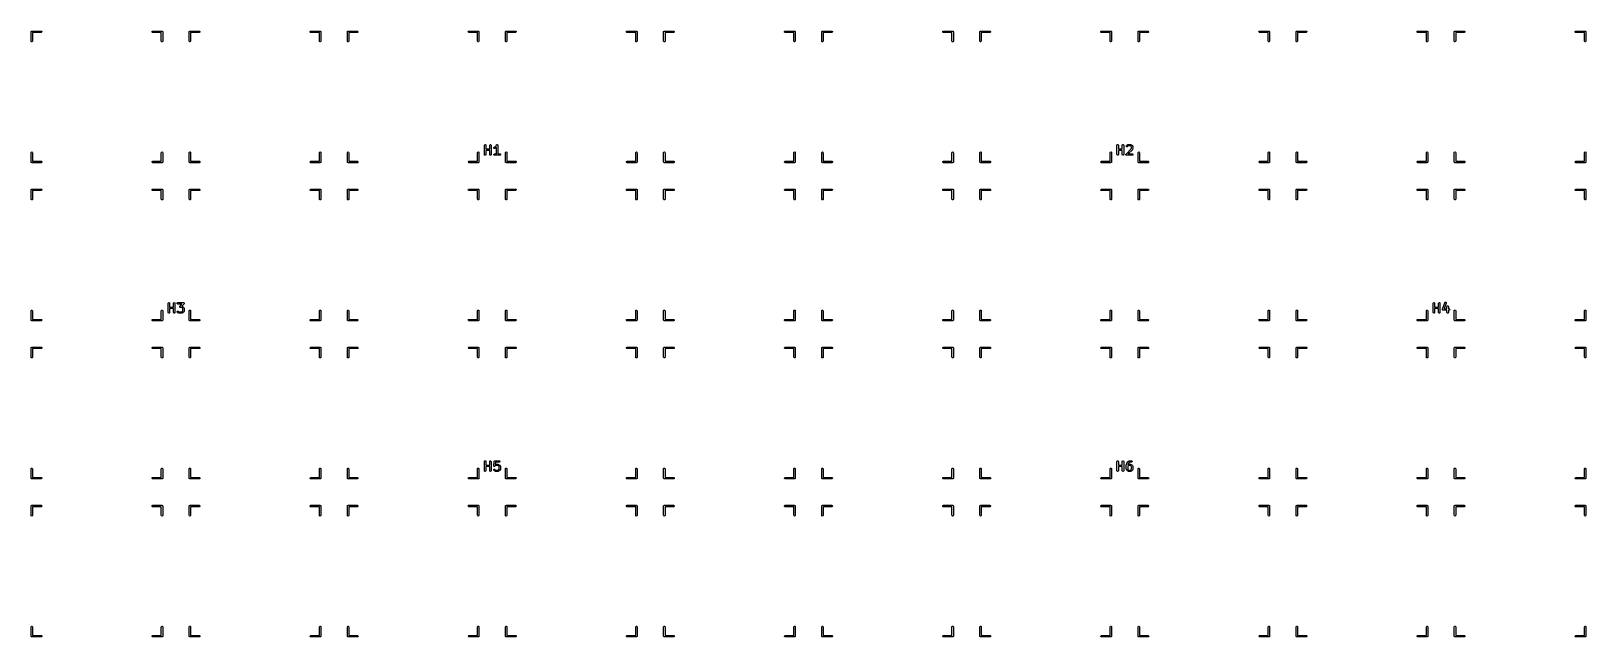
# Model space of a CAD drawing. Extents: x 2.98 to 9.56, y -3.21 to -0.64.
import ezdxf

# ---------------------------------------------------------------- set-up
doc = ezdxf.new("R2010")
doc.units = 0
doc.header["$MEASUREMENT"] = 0
doc.layers.add('BLACK', color=7, linetype='CONTINUOUS')

msp = doc.modelspace()

# ---------------------------------------------------------------- linework, layer by layer
at = {"layer": 'BLACK', "linetype": 'CONTINUOUS'}
for p, q in [((2.98425, -0.644685), (2.98432, -0.644301)), ((2.98425, -0.684055), (2.98425, -0.644685)), ((2.9843, -0.644172), (2.98436, -0.644058)), ((2.98432, -0.644301), (2.9843, -0.644172)), ((2.98436, -0.644058), (2.98443, -0.643675)), ((2.98443, -0.643675), (2.98492, -0.643087)), ((2.98492, -0.643087), (2.98531, -0.642423)), ((2.98531, -0.642423), (2.98556, -0.642332)), ((2.98556, -0.642332), (2.98573, -0.642127)), ((2.98573, -0.642127), (2.98648, -0.641994)), ((2.98648, -0.641994), (2.9872, -0.641732)), ((2.9872, -0.641732), (3.02657, -0.641732)), ((3.02657, -0.647637), (2.99016, -0.647637)), ((2.99016, -0.647637), (2.99016, -0.684055)), ((3.02657, -0.641732), (3.02758, -0.64191)), ((3.02847, -0.646947), (3.02657, -0.647637)), ((3.02758, -0.64191), (3.02913, -0.643208)), ((3.02948, -0.645197), (3.02847, -0.646947)), ((3.02913, -0.643208), (3.02948, -0.645197)), ((3.49611, -0.644172), (3.49712, -0.642423)), ((3.49646, -0.646161), (3.49611, -0.644172)), ((3.498, -0.647459), (3.49646, -0.646161)), ((3.49712, -0.642423), (3.49901, -0.641732)), ((3.49901, -0.647637), (3.498, -0.647459)), ((3.49901, -0.641732), (3.53838, -0.641732)), ((3.53543, -0.647637), (3.49901, -0.647637)), ((3.53543, -0.684055), (3.53543, -0.647637)), ((3.53838, -0.641732), (3.53877, -0.641799)), ((3.53877, -0.641799), (3.5389, -0.641777)), ((3.5389, -0.641777), (3.53901, -0.641842)), ((3.53901, -0.641842), (3.53939, -0.64191)), ((3.53939, -0.64191), (3.53998, -0.642403)), ((3.53998, -0.642403), (3.54065, -0.642787)), ((3.54065, -0.642787), (3.54074, -0.643037)), ((3.54074, -0.643037), (3.54094, -0.643208)), ((3.54094, -0.643208), (3.54107, -0.643964)), ((3.54107, -0.643964), (3.54134, -0.644685)), ((3.54134, -0.644685), (3.54134, -0.684055)), ((3.65354, -0.644685), (3.65361, -0.644301)), ((3.65354, -0.684055), (3.65354, -0.644685)), ((3.65359, -0.644172), (3.65365, -0.644058)), ((3.65361, -0.644301), (3.65359, -0.644172)), ((3.65365, -0.644058), (3.65372, -0.643675)), ((3.65372, -0.643675), (3.65421, -0.643087)), ((3.65421, -0.643087), (3.6546, -0.642423)), ((3.6546, -0.642423), (3.65485, -0.642332)), ((3.65485, -0.642332), (3.65502, -0.642127)), ((3.65502, -0.642127), (3.65577, -0.641994)), ((3.65577, -0.641994), (3.65649, -0.641732)), ((3.65649, -0.641732), (3.69586, -0.641732)), ((3.69586, -0.647637), (3.65945, -0.647637)), ((3.65945, -0.647637), (3.65945, -0.684055)), ((3.69586, -0.641732), (3.69687, -0.64191)), ((3.69776, -0.646947), (3.69586, -0.647637)), ((3.69687, -0.64191), (3.69842, -0.643208)), ((3.69877, -0.645197), (3.69776, -0.646947)), ((3.69842, -0.643208), (3.69877, -0.645197)), ((4.1654, -0.644172), (4.16641, -0.642423)), ((4.16575, -0.646161), (4.1654, -0.644172)), ((4.1673, -0.647459), (4.16575, -0.646161)), ((4.16641, -0.642423), (4.16831, -0.641732)), ((4.16831, -0.647637), (4.1673, -0.647459)), ((4.16831, -0.641732), (4.20768, -0.641732)), ((4.20472, -0.647637), (4.16831, -0.647637)), ((4.20472, -0.684055), (4.20472, -0.647637)), ((4.20768, -0.641732), (4.20806, -0.641799)), ((4.20806, -0.641799), (4.20819, -0.641777)), ((4.20819, -0.641777), (4.2083, -0.641842)), ((4.2083, -0.641842), (4.20869, -0.64191)), ((4.20869, -0.64191), (4.20927, -0.642403)), ((4.20927, -0.642403), (4.20994, -0.642787)), ((4.20994, -0.642787), (4.21003, -0.643037)), ((4.21003, -0.643037), (4.21023, -0.643208)), ((4.21023, -0.643208), (4.21037, -0.643964)), ((4.21037, -0.643964), (4.21063, -0.644685)), ((4.21063, -0.644685), (4.21063, -0.684055)), ((4.32283, -0.644685), (4.3229, -0.644301)), ((4.32283, -0.684055), (4.32283, -0.644685)), ((4.32288, -0.644172), (4.32294, -0.644058)), ((4.3229, -0.644301), (4.32288, -0.644172)), ((4.32294, -0.644058), (4.32301, -0.643675)), ((4.32301, -0.643675), (4.3235, -0.643087)), ((4.3235, -0.643087), (4.32389, -0.642423)), ((4.32389, -0.642423), (4.32414, -0.642332)), ((4.32414, -0.642332), (4.32431, -0.642127)), ((4.32431, -0.642127), (4.32506, -0.641994)), ((4.32506, -0.641994), (4.32579, -0.641732)), ((4.32579, -0.641732), (4.36516, -0.641732)), ((4.36516, -0.647637), (4.32874, -0.647637)), ((4.32874, -0.647637), (4.32874, -0.684055)), ((4.36516, -0.641732), (4.36617, -0.64191)), ((4.36705, -0.646947), (4.36516, -0.647637)), ((4.36617, -0.64191), (4.36771, -0.643208)), ((4.36806, -0.645197), (4.36705, -0.646947)), ((4.36771, -0.643208), (4.36806, -0.645197)), ((4.83469, -0.644172), (4.8357, -0.642423)), ((4.83504, -0.646161), (4.83469, -0.644172)), ((4.83659, -0.647459), (4.83504, -0.646161)), ((4.8357, -0.642423), (4.8376, -0.641732)), ((4.8376, -0.647637), (4.83659, -0.647459)), ((4.8376, -0.641732), (4.87697, -0.641732)), ((4.87401, -0.647637), (4.8376, -0.647637)), ((4.87401, -0.684055), (4.87401, -0.647637)), ((4.87697, -0.641732), (4.87735, -0.641799)), ((4.87735, -0.641799), (4.87748, -0.641777)), ((4.87748, -0.641777), (4.87759, -0.641842)), ((4.87759, -0.641842), (4.87798, -0.64191)), ((4.87798, -0.64191), (4.87856, -0.642403)), ((4.87856, -0.642403), (4.87923, -0.642787)), ((4.87923, -0.642787), (4.87932, -0.643037)), ((4.87932, -0.643037), (4.87952, -0.643208)), ((4.87952, -0.643208), (4.87966, -0.643964)), ((4.87966, -0.643964), (4.87992, -0.644685)), ((4.87992, -0.644685), (4.87992, -0.684055)), ((4.99212, -0.644685), (4.99219, -0.644301)), ((4.99212, -0.684055), (4.99212, -0.644685)), ((4.99217, -0.644172), (4.99223, -0.644058)), ((4.99219, -0.644301), (4.99217, -0.644172)), ((4.99223, -0.644058), (4.9923, -0.643675)), ((4.9923, -0.643675), (4.99279, -0.643087)), ((4.99279, -0.643087), (4.99318, -0.642423)), ((4.99318, -0.642423), (4.99343, -0.642332)), ((4.99343, -0.642332), (4.9936, -0.642127)), ((4.9936, -0.642127), (4.99436, -0.641994)), ((4.99436, -0.641994), (4.99508, -0.641732)), ((4.99508, -0.641732), (5.03445, -0.641732)), ((5.03445, -0.647637), (4.99803, -0.647637)), ((4.99803, -0.647637), (4.99803, -0.684055)), ((5.03445, -0.641732), (5.03546, -0.64191)), ((5.03634, -0.646947), (5.03445, -0.647637)), ((5.03546, -0.64191), (5.037, -0.643208)), ((5.03735, -0.645197), (5.03634, -0.646947)), ((5.037, -0.643208), (5.03735, -0.645197)), ((5.50398, -0.644172), (5.50499, -0.642423)), ((5.50433, -0.646161), (5.50398, -0.644172)), ((5.50588, -0.647459), (5.50433, -0.646161)), ((5.50499, -0.642423), (5.50689, -0.641732)), ((5.50689, -0.647637), (5.50588, -0.647459)), ((5.50689, -0.641732), (5.54626, -0.641732)), ((5.5433, -0.647637), (5.50689, -0.647637)), ((5.5433, -0.684055), (5.5433, -0.647637)), ((5.54626, -0.641732), (5.54664, -0.641799)), ((5.54664, -0.641799), (5.54677, -0.641777)), ((5.54677, -0.641777), (5.54688, -0.641842)), ((5.54688, -0.641842), (5.54727, -0.64191)), ((5.54727, -0.64191), (5.54785, -0.642403)), ((5.54785, -0.642403), (5.54852, -0.642787)), ((5.54852, -0.642787), (5.54861, -0.643037)), ((5.54861, -0.643037), (5.54881, -0.643208)), ((5.54881, -0.643208), (5.54895, -0.643964)), ((5.54895, -0.643964), (5.54921, -0.644685)), ((5.54921, -0.644685), (5.54921, -0.684055)), ((5.66141, -0.644685), (5.66148, -0.644301)), ((5.66141, -0.684055), (5.66141, -0.644685)), ((5.66146, -0.644172), (5.66152, -0.644058)), ((5.66148, -0.644301), (5.66146, -0.644172)), ((5.66152, -0.644058), (5.66159, -0.643675)), ((5.66159, -0.643675), (5.66209, -0.643087)), ((5.66209, -0.643087), (5.66247, -0.642423)), ((5.66247, -0.642423), (5.66272, -0.642332)), ((5.66272, -0.642332), (5.66289, -0.642127)), ((5.66289, -0.642127), (5.66365, -0.641994)), ((5.66365, -0.641994), (5.66437, -0.641732)), ((5.66437, -0.641732), (5.70374, -0.641732)), ((5.70374, -0.647637), (5.66732, -0.647637)), ((5.66732, -0.647637), (5.66732, -0.684055)), ((5.70374, -0.641732), (5.70475, -0.64191)), ((5.70564, -0.646947), (5.70374, -0.647637)), ((5.70475, -0.64191), (5.70629, -0.643208)), ((5.70665, -0.645197), (5.70564, -0.646947)), ((5.70629, -0.643208), (5.70665, -0.645197)), ((6.17327, -0.644172), (6.17428, -0.642423)), ((6.17362, -0.646161), (6.17327, -0.644172)), ((6.17517, -0.647459), (6.17362, -0.646161)), ((6.17428, -0.642423), (6.17618, -0.641732)), ((6.17618, -0.647637), (6.17517, -0.647459)), ((6.17618, -0.641732), (6.21555, -0.641732)), ((6.2126, -0.647637), (6.17618, -0.647637)), ((6.2126, -0.684055), (6.2126, -0.647637)), ((6.21555, -0.641732), (6.21593, -0.641799)), ((6.21593, -0.641799), (6.21606, -0.641777)), ((6.21606, -0.641777), (6.21617, -0.641842)), ((6.21617, -0.641842), (6.21656, -0.64191)), ((6.21656, -0.64191), (6.21715, -0.642403)), ((6.21715, -0.642403), (6.21781, -0.642787)), ((6.21781, -0.642787), (6.2179, -0.643037)), ((6.2179, -0.643037), (6.21811, -0.643208)), ((6.21811, -0.643208), (6.21824, -0.643964)), ((6.21824, -0.643964), (6.2185, -0.644685)), ((6.2185, -0.644685), (6.2185, -0.684055)), ((6.33071, -0.644685), (6.33077, -0.644301)), ((6.33071, -0.684055), (6.33071, -0.644685)), ((6.33075, -0.644172), (6.33082, -0.644058)), ((6.33077, -0.644301), (6.33075, -0.644172)), ((6.33082, -0.644058), (6.33088, -0.643675)), ((6.33088, -0.643675), (6.33138, -0.643087)), ((6.33138, -0.643087), (6.33176, -0.642423)), ((6.33176, -0.642423), (6.33201, -0.642332)), ((6.33201, -0.642332), (6.33218, -0.642127)), ((6.33218, -0.642127), (6.33294, -0.641994)), ((6.33294, -0.641994), (6.33366, -0.641732)), ((6.33366, -0.641732), (6.37303, -0.641732)), ((6.37303, -0.647637), (6.33661, -0.647637)), ((6.33661, -0.647637), (6.33661, -0.684055)), ((6.37303, -0.641732), (6.37404, -0.64191)), ((6.37493, -0.646947), (6.37303, -0.647637)), ((6.37404, -0.64191), (6.37559, -0.643208)), ((6.37594, -0.645197), (6.37493, -0.646947)), ((6.37559, -0.643208), (6.37594, -0.645197)), ((6.84256, -0.644172), (6.84357, -0.642423)), ((6.84291, -0.646161), (6.84256, -0.644172)), ((6.84446, -0.647459), (6.84291, -0.646161)), ((6.84357, -0.642423), (6.84547, -0.641732)), ((6.84547, -0.647637), (6.84446, -0.647459)), ((6.84547, -0.641732), (6.88484, -0.641732)), ((6.88189, -0.647637), (6.84547, -0.647637)), ((6.88189, -0.684055), (6.88189, -0.647637)), ((6.88484, -0.641732), (6.88522, -0.641799)), ((6.88522, -0.641799), (6.88535, -0.641777)), ((6.88535, -0.641777), (6.88547, -0.641842)), ((6.88547, -0.641842), (6.88585, -0.64191)), ((6.88585, -0.64191), (6.88644, -0.642403)), ((6.88644, -0.642403), (6.8871, -0.642787)), ((6.8871, -0.642787), (6.88719, -0.643037)), ((6.88719, -0.643037), (6.8874, -0.643208)), ((6.8874, -0.643208), (6.88753, -0.643964)), ((6.88753, -0.643964), (6.88779, -0.644685)), ((6.88779, -0.644685), (6.88779, -0.684055)), ((7, -0.644685), (7.00006, -0.644301)), ((7, -0.684055), (7, -0.644685)), ((7.00004, -0.644172), (7.00011, -0.644058)), ((7.00006, -0.644301), (7.00004, -0.644172)), ((7.00011, -0.644058), (7.00017, -0.643675)), ((7.00017, -0.643675), (7.00067, -0.643087)), ((7.00067, -0.643087), (7.00105, -0.642423)), ((7.00105, -0.642423), (7.0013, -0.642332)), ((7.0013, -0.642332), (7.00147, -0.642127)), ((7.00147, -0.642127), (7.00223, -0.641994)), ((7.00223, -0.641994), (7.00295, -0.641732)), ((7.00295, -0.641732), (7.04232, -0.641732)), ((7.04232, -0.647637), (7.0059, -0.647637)), ((7.0059, -0.647637), (7.0059, -0.684055)), ((7.04232, -0.641732), (7.04333, -0.64191)), ((7.04422, -0.646947), (7.04232, -0.647637)), ((7.04333, -0.64191), (7.04488, -0.643208)), ((7.04523, -0.645197), (7.04422, -0.646947)), ((7.04488, -0.643208), (7.04523, -0.645197)), ((7.51185, -0.644172), (7.51286, -0.642423)), ((7.5122, -0.646161), (7.51185, -0.644172)), ((7.51375, -0.647459), (7.5122, -0.646161)), ((7.51286, -0.642423), (7.51476, -0.641732)), ((7.51476, -0.647637), (7.51375, -0.647459)), ((7.51476, -0.641732), (7.55413, -0.641732)), ((7.55118, -0.647637), (7.51476, -0.647637)), ((7.55118, -0.684055), (7.55118, -0.647637)), ((7.55413, -0.641732), (7.55451, -0.641799)), ((7.55451, -0.641799), (7.55464, -0.641777)), ((7.55464, -0.641777), (7.55476, -0.641842)), ((7.55476, -0.641842), (7.55514, -0.64191)), ((7.55514, -0.64191), (7.55573, -0.642403)), ((7.55573, -0.642403), (7.55639, -0.642787)), ((7.55639, -0.642787), (7.55648, -0.643037)), ((7.55648, -0.643037), (7.55669, -0.643208)), ((7.55669, -0.643208), (7.55682, -0.643964)), ((7.55682, -0.643964), (7.55708, -0.644685)), ((7.55708, -0.644685), (7.55708, -0.684055)), ((7.66929, -0.644685), (7.66936, -0.644301)), ((7.66929, -0.684055), (7.66929, -0.644685)), ((7.66933, -0.644172), (7.6694, -0.644058)), ((7.66936, -0.644301), (7.66933, -0.644172)), ((7.6694, -0.644058), (7.66947, -0.643675)), ((7.66947, -0.643675), (7.66996, -0.643087)), ((7.66996, -0.643087), (7.67034, -0.642423)), ((7.67034, -0.642423), (7.67059, -0.642332)), ((7.67059, -0.642332), (7.67076, -0.642127)), ((7.67076, -0.642127), (7.67152, -0.641994)), ((7.67152, -0.641994), (7.67224, -0.641732)), ((7.67224, -0.641732), (7.71161, -0.641732)), ((7.71161, -0.647637), (7.67519, -0.647637)), ((7.67519, -0.647637), (7.67519, -0.684055)), ((7.71161, -0.641732), (7.71262, -0.64191)), ((7.71351, -0.646947), (7.71161, -0.647637)), ((7.71262, -0.64191), (7.71417, -0.643208)), ((7.71452, -0.645197), (7.71351, -0.646947)), ((7.71417, -0.643208), (7.71452, -0.645197)), ((8.18114, -0.644172), (8.18215, -0.642423)), ((8.18149, -0.646161), (8.18114, -0.644172)), ((8.18304, -0.647459), (8.18149, -0.646161)), ((8.18215, -0.642423), (8.18405, -0.641732)), ((8.18405, -0.647637), (8.18304, -0.647459)), ((8.18405, -0.641732), (8.22342, -0.641732)), ((8.22047, -0.647637), (8.18405, -0.647637)), ((8.22047, -0.684055), (8.22047, -0.647637)), ((8.22342, -0.641732), (8.22381, -0.641799)), ((8.22381, -0.641799), (8.22393, -0.641777)), ((8.22393, -0.641777), (8.22405, -0.641842)), ((8.22405, -0.641842), (8.22443, -0.64191)), ((8.22443, -0.64191), (8.22502, -0.642403)), ((8.22502, -0.642403), (8.22568, -0.642787)), ((8.22568, -0.642787), (8.22577, -0.643037)), ((8.22577, -0.643037), (8.22598, -0.643208)), ((8.22598, -0.643208), (8.22611, -0.643964)), ((8.22611, -0.643964), (8.22637, -0.644685)), ((8.22637, -0.644685), (8.22637, -0.684055)), ((8.33858, -0.644685), (8.33865, -0.644301)), ((8.33858, -0.684055), (8.33858, -0.644685)), ((8.33862, -0.644172), (8.33869, -0.644058)), ((8.33865, -0.644301), (8.33862, -0.644172)), ((8.33869, -0.644058), (8.33876, -0.643675)), ((8.33876, -0.643675), (8.33925, -0.643087)), ((8.33925, -0.643087), (8.33963, -0.642423)), ((8.33963, -0.642423), (8.33988, -0.642332)), ((8.33988, -0.642332), (8.34005, -0.642127)), ((8.34005, -0.642127), (8.34081, -0.641994)), ((8.34081, -0.641994), (8.34153, -0.641732)), ((8.34153, -0.641732), (8.3809, -0.641732)), ((8.3809, -0.647637), (8.34448, -0.647637)), ((8.34448, -0.647637), (8.34448, -0.684055)), ((8.3809, -0.641732), (8.38191, -0.64191)), ((8.3828, -0.646947), (8.3809, -0.647637)), ((8.38191, -0.64191), (8.38346, -0.643208)), ((8.38381, -0.645197), (8.3828, -0.646947)), ((8.38346, -0.643208), (8.38381, -0.645197)), ((8.85043, -0.644172), (8.85144, -0.642423)), ((8.85079, -0.646161), (8.85043, -0.644172)), ((8.85233, -0.647459), (8.85079, -0.646161)), ((8.85144, -0.642423), (8.85334, -0.641732)), ((8.85334, -0.647637), (8.85233, -0.647459)), ((8.85334, -0.641732), (8.89271, -0.641732)), ((8.88976, -0.647637), (8.85334, -0.647637)), ((8.88976, -0.684055), (8.88976, -0.647637)), ((8.89271, -0.641732), (8.8931, -0.641799)), ((8.8931, -0.641799), (8.89323, -0.641777)), ((8.89323, -0.641777), (8.89334, -0.641842)), ((8.89334, -0.641842), (8.89372, -0.64191)), ((8.89372, -0.64191), (8.89431, -0.642403)), ((8.89431, -0.642403), (8.89497, -0.642787)), ((8.89497, -0.642787), (8.89507, -0.643037)), ((8.89507, -0.643037), (8.89527, -0.643208)), ((8.89527, -0.643208), (8.8954, -0.643964)), ((8.8954, -0.643964), (8.89567, -0.644685)), ((8.89567, -0.644685), (8.89567, -0.684055)), ((9.00787, -0.644685), (9.00794, -0.644301)), ((9.00787, -0.684055), (9.00787, -0.644685)), ((9.00791, -0.644172), (9.00798, -0.644058)), ((9.00794, -0.644301), (9.00791, -0.644172)), ((9.00798, -0.644058), (9.00805, -0.643675)), ((9.00805, -0.643675), (9.00854, -0.643087)), ((9.00854, -0.643087), (9.00892, -0.642423)), ((9.00892, -0.642423), (9.00917, -0.642332)), ((9.00917, -0.642332), (9.00935, -0.642127)), ((9.00935, -0.642127), (9.0101, -0.641994)), ((9.0101, -0.641994), (9.01082, -0.641732)), ((9.01082, -0.641732), (9.05019, -0.641732)), ((9.05019, -0.647637), (9.01378, -0.647637)), ((9.01378, -0.647637), (9.01378, -0.684055)), ((9.05019, -0.641732), (9.0512, -0.64191)), ((9.05209, -0.646947), (9.05019, -0.647637)), ((9.0512, -0.64191), (9.05275, -0.643208)), ((9.0531, -0.645197), (9.05209, -0.646947)), ((9.05275, -0.643208), (9.0531, -0.645197)), ((9.51973, -0.644172), (9.52074, -0.642423)), ((9.52008, -0.646161), (9.51973, -0.644172)), ((9.52162, -0.647459), (9.52008, -0.646161)), ((9.52074, -0.642423), (9.52263, -0.641732)), ((9.52263, -0.647637), (9.52162, -0.647459)), ((9.52263, -0.641732), (9.562, -0.641732)), ((9.55905, -0.647637), (9.52263, -0.647637)), ((9.55905, -0.684055), (9.55905, -0.647637)), ((9.562, -0.641732), (9.56239, -0.641799)), ((9.56239, -0.641799), (9.56252, -0.641777)), ((9.56252, -0.641777), (9.56263, -0.641842)), ((9.56263, -0.641842), (9.56301, -0.64191)), ((9.56301, -0.64191), (9.5636, -0.642403)), ((9.5636, -0.642403), (9.56427, -0.642787)), ((9.56427, -0.642787), (9.56436, -0.643037)), ((9.56436, -0.643037), (9.56456, -0.643208)), ((9.56456, -0.643208), (9.56469, -0.643964)), ((9.56469, -0.643964), (9.56496, -0.644685)), ((9.56496, -0.644685), (9.56496, -0.684055)), ((2.98494, -0.685953), (2.98425, -0.684055)), ((2.98669, -0.686963), (2.98494, -0.685953)), ((2.98868, -0.686612), (2.98669, -0.686963)), ((2.98998, -0.685065), (2.98868, -0.686612)), ((2.99016, -0.684055), (2.98998, -0.685065)), ((3.53612, -0.685953), (3.53543, -0.684055)), ((3.53787, -0.686963), (3.53612, -0.685953)), ((3.53986, -0.686612), (3.53787, -0.686963)), ((3.54116, -0.685065), (3.53986, -0.686612)), ((3.54134, -0.684055), (3.54116, -0.685065)), ((3.65423, -0.685953), (3.65354, -0.684055)), ((3.65598, -0.686963), (3.65423, -0.685953)), ((3.65797, -0.686612), (3.65598, -0.686963)), ((3.65927, -0.685065), (3.65797, -0.686612)), ((3.65945, -0.684055), (3.65927, -0.685065)), ((4.20541, -0.685953), (4.20472, -0.684055)), ((4.20716, -0.686963), (4.20541, -0.685953)), ((4.20915, -0.686612), (4.20716, -0.686963)), ((4.21045, -0.685065), (4.20915, -0.686612)), ((4.21063, -0.684055), (4.21045, -0.685065)), ((4.32352, -0.685953), (4.32283, -0.684055)), ((4.32527, -0.686963), (4.32352, -0.685953)), ((4.32726, -0.686612), (4.32527, -0.686963)), ((4.32856, -0.685065), (4.32726, -0.686612)), ((4.32874, -0.684055), (4.32856, -0.685065)), ((4.8747, -0.685953), (4.87401, -0.684055)), ((4.87645, -0.686963), (4.8747, -0.685953)), ((4.87844, -0.686612), (4.87645, -0.686963)), ((4.87974, -0.685065), (4.87844, -0.686612)), ((4.87992, -0.684055), (4.87974, -0.685065)), ((4.99281, -0.685953), (4.99212, -0.684055)), ((4.99456, -0.686963), (4.99281, -0.685953)), ((4.99655, -0.686612), (4.99456, -0.686963)), ((4.99785, -0.685065), (4.99655, -0.686612)), ((4.99803, -0.684055), (4.99785, -0.685065)), ((5.544, -0.685953), (5.5433, -0.684055)), ((5.54574, -0.686963), (5.544, -0.685953)), ((5.54773, -0.686612), (5.54574, -0.686963)), ((5.54903, -0.685065), (5.54773, -0.686612)), ((5.54921, -0.684055), (5.54903, -0.685065)), ((5.66211, -0.685953), (5.66141, -0.684055)), ((5.66385, -0.686963), (5.66211, -0.685953)), ((5.66584, -0.686612), (5.66385, -0.686963)), ((5.66714, -0.685065), (5.66584, -0.686612)), ((5.66732, -0.684055), (5.66714, -0.685065)), ((6.21329, -0.685953), (6.2126, -0.684055)), ((6.21504, -0.686963), (6.21329, -0.685953)), ((6.21702, -0.686612), (6.21504, -0.686963)), ((6.21832, -0.685065), (6.21702, -0.686612)), ((6.2185, -0.684055), (6.21832, -0.685065)), ((6.3314, -0.685953), (6.33071, -0.684055)), ((6.33315, -0.686963), (6.3314, -0.685953)), ((6.33513, -0.686612), (6.33315, -0.686963)), ((6.33643, -0.685065), (6.33513, -0.686612)), ((6.33661, -0.684055), (6.33643, -0.685065)), ((6.88258, -0.685953), (6.88189, -0.684055)), ((6.88433, -0.686963), (6.88258, -0.685953)), ((6.88632, -0.686612), (6.88433, -0.686963)), ((6.88761, -0.685065), (6.88632, -0.686612)), ((6.88779, -0.684055), (6.88761, -0.685065)), ((7.00069, -0.685953), (7, -0.684055)), ((7.00244, -0.686963), (7.00069, -0.685953)), ((7.00443, -0.686612), (7.00244, -0.686963)), ((7.00572, -0.685065), (7.00443, -0.686612)), ((7.0059, -0.684055), (7.00572, -0.685065)), ((7.55187, -0.685953), (7.55118, -0.684055)), ((7.55362, -0.686963), (7.55187, -0.685953)), ((7.55561, -0.686612), (7.55362, -0.686963)), ((7.55691, -0.685065), (7.55561, -0.686612)), ((7.55708, -0.684055), (7.55691, -0.685065)), ((7.66998, -0.685953), (7.66929, -0.684055)), ((7.67173, -0.686963), (7.66998, -0.685953)), ((7.67372, -0.686612), (7.67173, -0.686963)), ((7.67502, -0.685065), (7.67372, -0.686612)), ((7.67519, -0.684055), (7.67502, -0.685065)), ((8.22116, -0.685953), (8.22047, -0.684055)), ((8.22291, -0.686963), (8.22116, -0.685953)), ((8.2249, -0.686612), (8.22291, -0.686963)), ((8.2262, -0.685065), (8.2249, -0.686612)), ((8.22637, -0.684055), (8.2262, -0.685065)), ((8.33927, -0.685953), (8.33858, -0.684055)), ((8.34102, -0.686963), (8.33927, -0.685953)), ((8.34301, -0.686612), (8.34102, -0.686963)), ((8.34431, -0.685065), (8.34301, -0.686612)), ((8.34448, -0.684055), (8.34431, -0.685065)), ((8.89045, -0.685953), (8.88976, -0.684055)), ((8.8922, -0.686963), (8.89045, -0.685953)), ((8.89419, -0.686612), (8.8922, -0.686963)), ((8.89549, -0.685065), (8.89419, -0.686612)), ((8.89567, -0.684055), (8.89549, -0.685065)), ((9.00856, -0.685953), (9.00787, -0.684055)), ((9.01031, -0.686963), (9.00856, -0.685953)), ((9.0123, -0.686612), (9.01031, -0.686963)), ((9.0136, -0.685065), (9.0123, -0.686612)), ((9.01378, -0.684055), (9.0136, -0.685065)), ((9.55974, -0.685953), (9.55905, -0.684055)), ((9.56149, -0.686963), (9.55974, -0.685953)), ((9.56348, -0.686612), (9.56149, -0.686963)), ((9.56478, -0.685065), (9.56348, -0.686612)), ((9.56496, -0.684055), (9.56478, -0.685065)), ((2.98425, -1.1565), (2.98443, -1.15549)), ((2.98425, -1.19587), (2.98425, -1.1565)), ((2.98443, -1.15549), (2.98573, -1.15394)), ((2.98573, -1.15394), (2.98772, -1.15359)), ((2.98772, -1.15359), (2.98947, -1.1546)), ((2.98947, -1.1546), (2.99016, -1.1565)), ((2.99016, -1.1565), (2.99016, -1.19291)), ((3.53543, -1.1565), (3.53561, -1.15549)), ((3.53543, -1.19291), (3.53543, -1.1565)), ((3.53561, -1.15549), (3.53691, -1.15394)), ((3.53691, -1.15394), (3.5389, -1.15359)), ((3.5389, -1.15359), (3.54065, -1.1546)), ((3.54065, -1.1546), (3.54134, -1.1565)), ((3.54134, -1.1565), (3.54134, -1.19587)), ((3.65354, -1.1565), (3.65372, -1.15549)), ((3.65354, -1.19587), (3.65354, -1.1565)), ((3.65372, -1.15549), (3.65502, -1.15394)), ((3.65502, -1.15394), (3.65701, -1.15359)), ((3.65701, -1.15359), (3.65876, -1.1546)), ((3.65876, -1.1546), (3.65945, -1.1565)), ((3.65945, -1.1565), (3.65945, -1.19291)), ((4.20472, -1.1565), (4.2049, -1.15549)), ((4.20472, -1.19291), (4.20472, -1.1565)), ((4.2049, -1.15549), (4.2062, -1.15394)), ((4.2062, -1.15394), (4.20819, -1.15359)), ((4.20819, -1.15359), (4.20994, -1.1546)), ((4.20994, -1.1546), (4.21063, -1.1565)), ((4.21063, -1.1565), (4.21063, -1.19587)), ((4.32283, -1.1565), (4.32301, -1.15549)), ((4.32283, -1.19587), (4.32283, -1.1565)), ((4.32301, -1.15549), (4.32431, -1.15394)), ((4.32431, -1.15394), (4.3263, -1.15359)), ((4.3263, -1.15359), (4.32805, -1.1546)), ((4.32805, -1.1546), (4.32874, -1.1565)), ((4.32874, -1.1565), (4.32874, -1.19291)), ((4.87401, -1.1565), (4.87419, -1.15549)), ((4.87401, -1.19291), (4.87401, -1.1565)), ((4.87419, -1.15549), (4.87549, -1.15394)), ((4.87549, -1.15394), (4.87748, -1.15359)), ((4.87748, -1.15359), (4.87923, -1.1546)), ((4.87923, -1.1546), (4.87992, -1.1565)), ((4.87992, -1.1565), (4.87992, -1.19587)), ((4.90307, -1.12509), (4.90325, -1.12408)), ((4.90307, -1.16446), (4.90307, -1.12509)), ((4.90376, -1.16636), (4.90307, -1.16446)), ((4.90325, -1.12408), (4.90455, -1.12254)), ((4.90551, -1.16737), (4.90376, -1.16636)), ((4.90455, -1.12254), (4.90654, -1.12219)), ((4.9075, -1.16702), (4.90551, -1.16737)), ((4.90654, -1.12219), (4.90829, -1.1232)), ((4.9088, -1.16547), (4.9075, -1.16702)), ((4.90829, -1.1232), (4.90898, -1.12509)), ((4.90898, -1.16446), (4.9088, -1.16547)), ((4.90898, -1.12509), (4.90898, -1.14089)), ((4.90898, -1.14089), (4.92557, -1.14089)), ((4.92557, -1.14679), (4.90898, -1.14679)), ((4.90898, -1.14679), (4.90898, -1.16446)), ((4.92557, -1.12509), (4.92575, -1.12408)), ((4.92557, -1.14089), (4.92557, -1.12509)), ((4.92557, -1.16446), (4.92557, -1.14679)), ((4.92626, -1.16636), (4.92557, -1.16446)), ((4.92575, -1.12408), (4.92705, -1.12254)), ((4.92801, -1.16737), (4.92626, -1.16636)), ((4.92705, -1.12254), (4.92903, -1.12219)), ((4.93, -1.16702), (4.92801, -1.16737)), ((4.92903, -1.12219), (4.93078, -1.1232)), ((4.9313, -1.16547), (4.93, -1.16702)), ((4.93078, -1.1232), (4.93147, -1.12509)), ((4.93147, -1.16446), (4.9313, -1.16547)), ((4.93147, -1.12509), (4.93147, -1.16446)), ((4.94249, -1.16395), (4.9435, -1.1622)), ((4.94284, -1.16594), (4.94249, -1.16395)), ((4.94256, -1.13718), (4.94269, -1.13517)), ((4.94377, -1.13881), (4.94256, -1.13718)), ((4.94269, -1.13517), (4.94407, -1.1337)), ((4.94439, -1.16724), (4.94284, -1.16594)), ((4.9435, -1.1622), (4.9454, -1.16151)), ((4.94573, -1.13928), (4.94377, -1.13881)), ((4.94407, -1.1337), (4.9474, -1.13204)), ((4.9454, -1.16742), (4.94439, -1.16724)), ((4.9454, -1.16151), (4.95369, -1.16151)), ((4.96789, -1.16742), (4.9454, -1.16742)), ((4.94672, -1.13898), (4.94573, -1.13928)), ((4.95047, -1.13711), (4.94672, -1.13898)), ((4.9474, -1.13204), (4.9506, -1.12884)), ((4.95051, -1.13706), (4.95047, -1.13711)), ((4.95123, -1.13655), (4.95051, -1.13706)), ((4.9506, -1.12884), (4.95419, -1.12346)), ((4.95369, -1.1341), (4.95123, -1.13655)), ((4.95369, -1.16151), (4.95369, -1.1341)), ((4.95419, -1.12346), (4.9549, -1.12271)), ((4.9549, -1.12271), (4.95506, -1.12267)), ((4.95506, -1.12267), (4.95517, -1.12254)), ((4.95517, -1.12254), (4.95601, -1.12239)), ((4.95601, -1.12239), (4.95683, -1.12215)), ((4.95683, -1.12215), (4.95699, -1.12221)), ((4.95699, -1.12221), (4.95716, -1.12219)), ((4.95716, -1.12219), (4.9579, -1.12261)), ((4.9579, -1.12261), (4.95868, -1.12296)), ((4.95868, -1.12296), (4.95876, -1.12311)), ((4.95876, -1.12311), (4.95891, -1.1232)), ((4.95891, -1.1232), (4.9592, -1.124)), ((4.9592, -1.124), (4.95958, -1.12477)), ((4.95958, -1.12477), (4.95954, -1.12493)), ((4.95954, -1.12493), (4.9596, -1.12509)), ((4.9596, -1.12509), (4.9596, -1.16151)), ((4.9596, -1.16151), (4.96789, -1.16151)), ((4.96789, -1.16151), (4.9689, -1.16169)), ((4.96979, -1.16673), (4.96789, -1.16742)), ((4.9689, -1.16169), (4.97045, -1.16299)), ((4.9708, -1.16498), (4.96979, -1.16673)), ((4.97045, -1.16299), (4.9708, -1.16498)), ((4.99212, -1.1565), (4.9923, -1.15549)), ((4.99212, -1.19587), (4.99212, -1.1565)), ((4.9923, -1.15549), (4.9936, -1.15394)), ((4.9936, -1.15394), (4.99559, -1.15359)), ((4.99559, -1.15359), (4.99734, -1.1546)), ((4.99734, -1.1546), (4.99803, -1.1565)), ((4.99803, -1.1565), (4.99803, -1.19291)), ((5.5433, -1.1565), (5.54348, -1.15549)), ((5.5433, -1.19291), (5.5433, -1.1565)), ((5.54348, -1.15549), (5.54478, -1.15394)), ((5.54478, -1.15394), (5.54677, -1.15359)), ((5.54677, -1.15359), (5.54852, -1.1546)), ((5.54852, -1.1546), (5.54921, -1.1565)), ((5.54921, -1.1565), (5.54921, -1.19587)), ((5.66141, -1.1565), (5.66159, -1.15549)), ((5.66141, -1.19587), (5.66141, -1.1565)), ((5.66159, -1.15549), (5.66289, -1.15394)), ((5.66289, -1.15394), (5.66488, -1.15359)), ((5.66488, -1.15359), (5.66663, -1.1546)), ((5.66663, -1.1546), (5.66732, -1.1565)), ((5.66732, -1.1565), (5.66732, -1.19291)), ((6.2126, -1.1565), (6.21277, -1.15549)), ((6.2126, -1.19291), (6.2126, -1.1565)), ((6.21277, -1.15549), (6.21407, -1.15394)), ((6.21407, -1.15394), (6.21606, -1.15359)), ((6.21606, -1.15359), (6.21781, -1.1546)), ((6.21781, -1.1546), (6.2185, -1.1565)), ((6.2185, -1.1565), (6.2185, -1.19587)), ((6.33071, -1.1565), (6.33088, -1.15549)), ((6.33071, -1.19587), (6.33071, -1.1565)), ((6.33088, -1.15549), (6.33218, -1.15394)), ((6.33218, -1.15394), (6.33417, -1.15359)), ((6.33417, -1.15359), (6.33592, -1.1546)), ((6.33592, -1.1546), (6.33661, -1.1565)), ((6.33661, -1.1565), (6.33661, -1.19291)), ((6.88189, -1.1565), (6.88206, -1.15549)), ((6.88189, -1.19291), (6.88189, -1.1565)), ((6.88206, -1.15549), (6.88336, -1.15394)), ((6.88336, -1.15394), (6.88535, -1.15359)), ((6.88535, -1.15359), (6.8871, -1.1546)), ((6.8871, -1.1546), (6.88779, -1.1565)), ((6.88779, -1.1565), (6.88779, -1.19587)), ((7, -1.1565), (7.00017, -1.15549)), ((7, -1.19587), (7, -1.1565)), ((7.00017, -1.15549), (7.00147, -1.15394)), ((7.00147, -1.15394), (7.00346, -1.15359)), ((7.00346, -1.15359), (7.00521, -1.1546)), ((7.00521, -1.1546), (7.0059, -1.1565)), ((7.0059, -1.1565), (7.0059, -1.19291)), ((7.55118, -1.1565), (7.55136, -1.15549)), ((7.55118, -1.19291), (7.55118, -1.1565)), ((7.55136, -1.15549), (7.55265, -1.15394)), ((7.55265, -1.15394), (7.55464, -1.15359)), ((7.55464, -1.15359), (7.55639, -1.1546)), ((7.55639, -1.1546), (7.55708, -1.1565)), ((7.55708, -1.1565), (7.55708, -1.19587)), ((7.58024, -1.12509), (7.58041, -1.12408)), ((7.58024, -1.16446), (7.58024, -1.12509)), ((7.58093, -1.16636), (7.58024, -1.16446)), ((7.58041, -1.12408), (7.58171, -1.12254)), ((7.58268, -1.16737), (7.58093, -1.16636)), ((7.58171, -1.12254), (7.5837, -1.12219)), ((7.58467, -1.16702), (7.58268, -1.16737)), ((7.5837, -1.12219), (7.58545, -1.1232)), ((7.58596, -1.16547), (7.58467, -1.16702)), ((7.58545, -1.1232), (7.58614, -1.12509)), ((7.58614, -1.16446), (7.58596, -1.16547)), ((7.58614, -1.12509), (7.58614, -1.14089)), ((7.58614, -1.14089), (7.60273, -1.14089)), ((7.60273, -1.14679), (7.58614, -1.14679)), ((7.58614, -1.14679), (7.58614, -1.16446)), ((7.60273, -1.12509), (7.60291, -1.12408)), ((7.60273, -1.14089), (7.60273, -1.12509)), ((7.60273, -1.16446), (7.60273, -1.14679)), ((7.60342, -1.16636), (7.60273, -1.16446)), ((7.60291, -1.12408), (7.60421, -1.12254)), ((7.60517, -1.16737), (7.60342, -1.16636)), ((7.60421, -1.12254), (7.6062, -1.12219)), ((7.60716, -1.16702), (7.60517, -1.16737)), ((7.6062, -1.12219), (7.60795, -1.1232)), ((7.60846, -1.16547), (7.60716, -1.16702)), ((7.60795, -1.1232), (7.60864, -1.12509)), ((7.60864, -1.16446), (7.60846, -1.16547)), ((7.60864, -1.12509), (7.60864, -1.16446)), ((7.61774, -1.16421), (7.6178, -1.16408)), ((7.61797, -1.16506), (7.61774, -1.16421)), ((7.61778, -1.16395), (7.61822, -1.16318)), ((7.6178, -1.16408), (7.61778, -1.16395)), ((7.61813, -1.16594), (7.61797, -1.16506)), ((7.61823, -1.16603), (7.61813, -1.16594)), ((7.61822, -1.16318), (7.6186, -1.16238)), ((7.61827, -1.16616), (7.61823, -1.16603)), ((7.61899, -1.16667), (7.61827, -1.16616)), ((7.6186, -1.16238), (7.6406, -1.14037)), ((7.61967, -1.16724), (7.61899, -1.16667)), ((7.61962, -1.12859), (7.62047, -1.12675)), ((7.62014, -1.13054), (7.61962, -1.12859)), ((7.61986, -1.16727), (7.61967, -1.16724)), ((7.61992, -1.16732), (7.61986, -1.16727)), ((7.62005, -1.1673), (7.61992, -1.16732)), ((7.62068, -1.16742), (7.62005, -1.1673)), ((7.62179, -1.13169), (7.62014, -1.13054)), ((7.62047, -1.12675), (7.62235, -1.12488)), ((7.64506, -1.16742), (7.62068, -1.16742)), ((7.62381, -1.13152), (7.62179, -1.13169)), ((7.62235, -1.12488), (7.62307, -1.12437)), ((7.62307, -1.12437), (7.62311, -1.12433)), ((7.62311, -1.12433), (7.62686, -1.12245)), ((7.62465, -1.13093), (7.62381, -1.13152)), ((7.62618, -1.12939), (7.62465, -1.13093)), ((7.62888, -1.12805), (7.62618, -1.12939)), ((7.62686, -1.12245), (7.62785, -1.12216)), ((7.64527, -1.14405), (7.62781, -1.16151)), ((7.62781, -1.16151), (7.64506, -1.16151)), ((7.62785, -1.12216), (7.62802, -1.1222)), ((7.62802, -1.1222), (7.62818, -1.12214)), ((7.62818, -1.12214), (7.63756, -1.12214)), ((7.63686, -1.12805), (7.62888, -1.12805)), ((7.63956, -1.12939), (7.63686, -1.12805)), ((7.63756, -1.12214), (7.63857, -1.12232)), ((7.63857, -1.12232), (7.6387, -1.12243)), ((7.6387, -1.12243), (7.63888, -1.12245)), ((7.63888, -1.12245), (7.64263, -1.12433)), ((7.64075, -1.13059), (7.63956, -1.12939)), ((7.6406, -1.14037), (7.6421, -1.13586)), ((7.6421, -1.13329), (7.64075, -1.13059)), ((7.6421, -1.13586), (7.6421, -1.13329)), ((7.64263, -1.12433), (7.64334, -1.12485)), ((7.64334, -1.12485), (7.64339, -1.12488)), ((7.64339, -1.12488), (7.64527, -1.12675)), ((7.64506, -1.16151), (7.64607, -1.16169)), ((7.64695, -1.16673), (7.64506, -1.16742)), ((7.64527, -1.12675), (7.64578, -1.12748)), ((7.64534, -1.14389), (7.64527, -1.14405)), ((7.64549, -1.1438), (7.64534, -1.14389)), ((7.64598, -1.1429), (7.64549, -1.1438)), ((7.64578, -1.12748), (7.64582, -1.12752)), ((7.64582, -1.12752), (7.6477, -1.13127)), ((7.64786, -1.13728), (7.64598, -1.1429)), ((7.64607, -1.16169), (7.64761, -1.16299)), ((7.64796, -1.16498), (7.64695, -1.16673)), ((7.64761, -1.16299), (7.64796, -1.16498)), ((7.6477, -1.13127), (7.64799, -1.13225)), ((7.64801, -1.13634), (7.64786, -1.13721)), ((7.64786, -1.13721), (7.64786, -1.13728)), ((7.64799, -1.13225), (7.64795, -1.13243)), ((7.64795, -1.13243), (7.64801, -1.13259)), ((7.64801, -1.13259), (7.64801, -1.13634)), ((7.66929, -1.1565), (7.66947, -1.15549)), ((7.66929, -1.19587), (7.66929, -1.1565)), ((7.66947, -1.15549), (7.67076, -1.15394)), ((7.67076, -1.15394), (7.67275, -1.15359)), ((7.67275, -1.15359), (7.6745, -1.1546)), ((7.6745, -1.1546), (7.67519, -1.1565)), ((7.67519, -1.1565), (7.67519, -1.19291)), ((8.22047, -1.1565), (8.22065, -1.15549)), ((8.22047, -1.19291), (8.22047, -1.1565)), ((8.22065, -1.15549), (8.22195, -1.15394)), ((8.22195, -1.15394), (8.22393, -1.15359)), ((8.22393, -1.15359), (8.22568, -1.1546)), ((8.22568, -1.1546), (8.22637, -1.1565)), ((8.22637, -1.1565), (8.22637, -1.19587)), ((8.33858, -1.1565), (8.33876, -1.15549)), ((8.33858, -1.19587), (8.33858, -1.1565)), ((8.33876, -1.15549), (8.34005, -1.15394)), ((8.34005, -1.15394), (8.34204, -1.15359)), ((8.34204, -1.15359), (8.34379, -1.1546)), ((8.34379, -1.1546), (8.34448, -1.1565)), ((8.34448, -1.1565), (8.34448, -1.19291)), ((8.88976, -1.1565), (8.88994, -1.15549)), ((8.88976, -1.19291), (8.88976, -1.1565)), ((8.88994, -1.15549), (8.89124, -1.15394)), ((8.89124, -1.15394), (8.89323, -1.15359)), ((8.89323, -1.15359), (8.89497, -1.1546)), ((8.89497, -1.1546), (8.89567, -1.1565)), ((8.89567, -1.1565), (8.89567, -1.19587)), ((9.00787, -1.1565), (9.00805, -1.15549)), ((9.00787, -1.19587), (9.00787, -1.1565)), ((9.00805, -1.15549), (9.00935, -1.15394)), ((9.00935, -1.15394), (9.01134, -1.15359)), ((9.01134, -1.15359), (9.01308, -1.1546)), ((9.01308, -1.1546), (9.01378, -1.1565)), ((9.01378, -1.1565), (9.01378, -1.19291)), ((9.55905, -1.1565), (9.55923, -1.15549)), ((9.55905, -1.19291), (9.55905, -1.1565)), ((9.55923, -1.15549), (9.56053, -1.15394)), ((9.56053, -1.15394), (9.56252, -1.15359)), ((9.56252, -1.15359), (9.56427, -1.1546)), ((9.56427, -1.1546), (9.56496, -1.1565)), ((9.56496, -1.1565), (9.56496, -1.19587)), ((2.98451, -1.19659), (2.98425, -1.19587)), ((2.98465, -1.19734), (2.98451, -1.19659)), ((2.98485, -1.19751), (2.98465, -1.19734)), ((2.98494, -1.19776), (2.98485, -1.19751)), ((2.98561, -1.19815), (2.98494, -1.19776)), ((2.98619, -1.19864), (2.98561, -1.19815)), ((2.98658, -1.19871), (2.98619, -1.19864)), ((2.98669, -1.19877), (2.98658, -1.19871)), ((2.98682, -1.19875), (2.98669, -1.19877)), ((2.9872, -1.19882), (2.98682, -1.19875)), ((3.02657, -1.19882), (2.9872, -1.19882)), ((2.99016, -1.19291), (3.02657, -1.19291)), ((3.02657, -1.19291), (3.02758, -1.19309)), ((3.02847, -1.19813), (3.02657, -1.19882)), ((3.02758, -1.19309), (3.02913, -1.19439)), ((3.02948, -1.19638), (3.02847, -1.19813)), ((3.02913, -1.19439), (3.02948, -1.19638)), ((3.49611, -1.19535), (3.49712, -1.1936)), ((3.49646, -1.19734), (3.49611, -1.19535)), ((3.498, -1.19864), (3.49646, -1.19734)), ((3.49712, -1.1936), (3.49901, -1.19291)), ((3.49901, -1.19882), (3.498, -1.19864)), ((3.49901, -1.19291), (3.53543, -1.19291)), ((3.53838, -1.19882), (3.49901, -1.19882)), ((3.53911, -1.19856), (3.53838, -1.19882)), ((3.53986, -1.19842), (3.53911, -1.19856)), ((3.54003, -1.19822), (3.53986, -1.19842)), ((3.54028, -1.19813), (3.54003, -1.19822)), ((3.54067, -1.19746), (3.54028, -1.19813)), ((3.54116, -1.19688), (3.54067, -1.19746)), ((3.54123, -1.19649), (3.54116, -1.19688)), ((3.54129, -1.19638), (3.54123, -1.19649)), ((3.54134, -1.19587), (3.54127, -1.19625)), ((3.54127, -1.19625), (3.54129, -1.19638)), ((3.6538, -1.19659), (3.65354, -1.19587)), ((3.65394, -1.19734), (3.6538, -1.19659)), ((3.65414, -1.19751), (3.65394, -1.19734)), ((3.65423, -1.19776), (3.65414, -1.19751)), ((3.6549, -1.19815), (3.65423, -1.19776)), ((3.65548, -1.19864), (3.6549, -1.19815)), ((3.65587, -1.19871), (3.65548, -1.19864)), ((3.65598, -1.19877), (3.65587, -1.19871)), ((3.65611, -1.19875), (3.65598, -1.19877)), ((3.65649, -1.19882), (3.65611, -1.19875)), ((3.69586, -1.19882), (3.65649, -1.19882)), ((3.65945, -1.19291), (3.69586, -1.19291)), ((3.69586, -1.19291), (3.69687, -1.19309)), ((3.69776, -1.19813), (3.69586, -1.19882)), ((3.69687, -1.19309), (3.69842, -1.19439)), ((3.69877, -1.19638), (3.69776, -1.19813)), ((3.69842, -1.19439), (3.69877, -1.19638)), ((4.1654, -1.19535), (4.16641, -1.1936)), ((4.16575, -1.19734), (4.1654, -1.19535)), ((4.1673, -1.19864), (4.16575, -1.19734)), ((4.16641, -1.1936), (4.16831, -1.19291)), ((4.16831, -1.19882), (4.1673, -1.19864)), ((4.16831, -1.19291), (4.20472, -1.19291)), ((4.20768, -1.19882), (4.16831, -1.19882)), ((4.2084, -1.19856), (4.20768, -1.19882)), ((4.20915, -1.19842), (4.2084, -1.19856)), ((4.20932, -1.19822), (4.20915, -1.19842)), ((4.20957, -1.19813), (4.20932, -1.19822)), ((4.20996, -1.19746), (4.20957, -1.19813)), ((4.21045, -1.19688), (4.20996, -1.19746)), ((4.21052, -1.19649), (4.21045, -1.19688)), ((4.21058, -1.19638), (4.21052, -1.19649)), ((4.21063, -1.19587), (4.21056, -1.19625)), ((4.21056, -1.19625), (4.21058, -1.19638)), ((4.32309, -1.19659), (4.32283, -1.19587)), ((4.32323, -1.19734), (4.32309, -1.19659)), ((4.32343, -1.19751), (4.32323, -1.19734)), ((4.32352, -1.19776), (4.32343, -1.19751)), ((4.32419, -1.19815), (4.32352, -1.19776)), ((4.32478, -1.19864), (4.32419, -1.19815)), ((4.32516, -1.19871), (4.32478, -1.19864)), ((4.32527, -1.19877), (4.32516, -1.19871)), ((4.3254, -1.19875), (4.32527, -1.19877)), ((4.32579, -1.19882), (4.3254, -1.19875)), ((4.36516, -1.19882), (4.32579, -1.19882)), ((4.32874, -1.19291), (4.36516, -1.19291)), ((4.36516, -1.19291), (4.36617, -1.19309)), ((4.36705, -1.19813), (4.36516, -1.19882)), ((4.36617, -1.19309), (4.36771, -1.19439)), ((4.36806, -1.19638), (4.36705, -1.19813)), ((4.36771, -1.19439), (4.36806, -1.19638)), ((4.83469, -1.19535), (4.8357, -1.1936)), ((4.83504, -1.19734), (4.83469, -1.19535)), ((4.83659, -1.19864), (4.83504, -1.19734)), ((4.8357, -1.1936), (4.8376, -1.19291)), ((4.8376, -1.19882), (4.83659, -1.19864)), ((4.8376, -1.19291), (4.87401, -1.19291)), ((4.87697, -1.19882), (4.8376, -1.19882)), ((4.87769, -1.19856), (4.87697, -1.19882)), ((4.87844, -1.19842), (4.87769, -1.19856)), ((4.87861, -1.19822), (4.87844, -1.19842)), ((4.87886, -1.19813), (4.87861, -1.19822)), ((4.87925, -1.19746), (4.87886, -1.19813)), ((4.87974, -1.19688), (4.87925, -1.19746)), ((4.87981, -1.19649), (4.87974, -1.19688)), ((4.87987, -1.19638), (4.87981, -1.19649)), ((4.87992, -1.19587), (4.87985, -1.19625)), ((4.87985, -1.19625), (4.87987, -1.19638)), ((4.99239, -1.19659), (4.99212, -1.19587)), ((4.99252, -1.19734), (4.99239, -1.19659)), ((4.99272, -1.19751), (4.99252, -1.19734)), ((4.99281, -1.19776), (4.99272, -1.19751)), ((4.99348, -1.19815), (4.99281, -1.19776)), ((4.99407, -1.19864), (4.99348, -1.19815)), ((4.99445, -1.19871), (4.99407, -1.19864)), ((4.99456, -1.19877), (4.99445, -1.19871)), ((4.99469, -1.19875), (4.99456, -1.19877)), ((4.99508, -1.19882), (4.99469, -1.19875)), ((5.03445, -1.19882), (4.99508, -1.19882)), ((4.99803, -1.19291), (5.03445, -1.19291)), ((5.03445, -1.19291), (5.03546, -1.19309)), ((5.03634, -1.19813), (5.03445, -1.19882)), ((5.03546, -1.19309), (5.037, -1.19439)), ((5.03735, -1.19638), (5.03634, -1.19813)), ((5.037, -1.19439), (5.03735, -1.19638)), ((5.50398, -1.19535), (5.50499, -1.1936)), ((5.50433, -1.19734), (5.50398, -1.19535)), ((5.50588, -1.19864), (5.50433, -1.19734)), ((5.50499, -1.1936), (5.50689, -1.19291)), ((5.50689, -1.19882), (5.50588, -1.19864)), ((5.50689, -1.19291), (5.5433, -1.19291)), ((5.54626, -1.19882), (5.50689, -1.19882)), ((5.54698, -1.19856), (5.54626, -1.19882)), ((5.54773, -1.19842), (5.54698, -1.19856)), ((5.54791, -1.19822), (5.54773, -1.19842)), ((5.54816, -1.19813), (5.54791, -1.19822)), ((5.54854, -1.19746), (5.54816, -1.19813)), ((5.54903, -1.19688), (5.54854, -1.19746)), ((5.5491, -1.19649), (5.54903, -1.19688)), ((5.54917, -1.19638), (5.5491, -1.19649)), ((5.54921, -1.19587), (5.54914, -1.19625)), ((5.54914, -1.19625), (5.54917, -1.19638)), ((5.66168, -1.19659), (5.66141, -1.19587)), ((5.66181, -1.19734), (5.66168, -1.19659)), ((5.66201, -1.19751), (5.66181, -1.19734)), ((5.66211, -1.19776), (5.66201, -1.19751)), ((5.66277, -1.19815), (5.66211, -1.19776)), ((5.66336, -1.19864), (5.66277, -1.19815)), ((5.66374, -1.19871), (5.66336, -1.19864)), ((5.66385, -1.19877), (5.66374, -1.19871)), ((5.66398, -1.19875), (5.66385, -1.19877)), ((5.66437, -1.19882), (5.66398, -1.19875)), ((5.70374, -1.19882), (5.66437, -1.19882)), ((5.66732, -1.19291), (5.70374, -1.19291)), ((5.70374, -1.19291), (5.70475, -1.19309)), ((5.70564, -1.19813), (5.70374, -1.19882)), ((5.70475, -1.19309), (5.70629, -1.19439)), ((5.70665, -1.19638), (5.70564, -1.19813)), ((5.70629, -1.19439), (5.70665, -1.19638)), ((6.17327, -1.19535), (6.17428, -1.1936)), ((6.17362, -1.19734), (6.17327, -1.19535)), ((6.17517, -1.19864), (6.17362, -1.19734)), ((6.17428, -1.1936), (6.17618, -1.19291)), ((6.17618, -1.19882), (6.17517, -1.19864)), ((6.17618, -1.19291), (6.2126, -1.19291)), ((6.21555, -1.19882), (6.17618, -1.19882)), ((6.21627, -1.19856), (6.21555, -1.19882)), ((6.21702, -1.19842), (6.21627, -1.19856)), ((6.2172, -1.19822), (6.21702, -1.19842)), ((6.21745, -1.19813), (6.2172, -1.19822)), ((6.21783, -1.19746), (6.21745, -1.19813)), ((6.21832, -1.19688), (6.21783, -1.19746)), ((6.21839, -1.19649), (6.21832, -1.19688)), ((6.21846, -1.19638), (6.21839, -1.19649)), ((6.2185, -1.19587), (6.21843, -1.19625)), ((6.21843, -1.19625), (6.21846, -1.19638)), ((6.33097, -1.19659), (6.33071, -1.19587)), ((6.3311, -1.19734), (6.33097, -1.19659)), ((6.33131, -1.19751), (6.3311, -1.19734)), ((6.3314, -1.19776), (6.33131, -1.19751)), ((6.33206, -1.19815), (6.3314, -1.19776)), ((6.33265, -1.19864), (6.33206, -1.19815)), ((6.33303, -1.19871), (6.33265, -1.19864)), ((6.33315, -1.19877), (6.33303, -1.19871)), ((6.33327, -1.19875), (6.33315, -1.19877)), ((6.33366, -1.19882), (6.33327, -1.19875)), ((6.37303, -1.19882), (6.33366, -1.19882)), ((6.33661, -1.19291), (6.37303, -1.19291)), ((6.37303, -1.19291), (6.37404, -1.19309)), ((6.37493, -1.19813), (6.37303, -1.19882)), ((6.37404, -1.19309), (6.37559, -1.19439)), ((6.37594, -1.19638), (6.37493, -1.19813)), ((6.37559, -1.19439), (6.37594, -1.19638)), ((6.84256, -1.19535), (6.84357, -1.1936)), ((6.84291, -1.19734), (6.84256, -1.19535)), ((6.84446, -1.19864), (6.84291, -1.19734)), ((6.84357, -1.1936), (6.84547, -1.19291)), ((6.84547, -1.19882), (6.84446, -1.19864)), ((6.84547, -1.19291), (6.88189, -1.19291)), ((6.88484, -1.19882), (6.84547, -1.19882)), ((6.88556, -1.19856), (6.88484, -1.19882)), ((6.88632, -1.19842), (6.88556, -1.19856)), ((6.88649, -1.19822), (6.88632, -1.19842)), ((6.88674, -1.19813), (6.88649, -1.19822)), ((6.88712, -1.19746), (6.88674, -1.19813)), ((6.88761, -1.19688), (6.88712, -1.19746)), ((6.88768, -1.19649), (6.88761, -1.19688)), ((6.88775, -1.19638), (6.88768, -1.19649)), ((6.88779, -1.19587), (6.88772, -1.19625)), ((6.88772, -1.19625), (6.88775, -1.19638)), ((7.00026, -1.19659), (7, -1.19587)), ((7.00039, -1.19734), (7.00026, -1.19659)), ((7.0006, -1.19751), (7.00039, -1.19734)), ((7.00069, -1.19776), (7.0006, -1.19751)), ((7.00135, -1.19815), (7.00069, -1.19776)), ((7.00194, -1.19864), (7.00135, -1.19815)), ((7.00232, -1.19871), (7.00194, -1.19864)), ((7.00244, -1.19877), (7.00232, -1.19871)), ((7.00257, -1.19875), (7.00244, -1.19877)), ((7.00295, -1.19882), (7.00257, -1.19875)), ((7.04232, -1.19882), (7.00295, -1.19882)), ((7.0059, -1.19291), (7.04232, -1.19291)), ((7.04232, -1.19291), (7.04333, -1.19309)), ((7.04422, -1.19813), (7.04232, -1.19882)), ((7.04333, -1.19309), (7.04488, -1.19439)), ((7.04523, -1.19638), (7.04422, -1.19813)), ((7.04488, -1.19439), (7.04523, -1.19638)), ((7.51185, -1.19535), (7.51286, -1.1936)), ((7.5122, -1.19734), (7.51185, -1.19535)), ((7.51375, -1.19864), (7.5122, -1.19734)), ((7.51286, -1.1936), (7.51476, -1.19291)), ((7.51476, -1.19882), (7.51375, -1.19864)), ((7.51476, -1.19291), (7.55118, -1.19291)), ((7.55413, -1.19882), (7.51476, -1.19882)), ((7.55485, -1.19856), (7.55413, -1.19882)), ((7.55561, -1.19842), (7.55485, -1.19856)), ((7.55578, -1.19822), (7.55561, -1.19842)), ((7.55603, -1.19813), (7.55578, -1.19822)), ((7.55641, -1.19746), (7.55603, -1.19813)), ((7.55691, -1.19688), (7.55641, -1.19746)), ((7.55697, -1.19649), (7.55691, -1.19688)), ((7.55704, -1.19638), (7.55697, -1.19649)), ((7.55708, -1.19587), (7.55702, -1.19625)), ((7.55702, -1.19625), (7.55704, -1.19638)), ((7.66955, -1.19659), (7.66929, -1.19587)), ((7.66968, -1.19734), (7.66955, -1.19659)), ((7.66989, -1.19751), (7.66968, -1.19734)), ((7.66998, -1.19776), (7.66989, -1.19751)), ((7.67064, -1.19815), (7.66998, -1.19776)), ((7.67123, -1.19864), (7.67064, -1.19815)), ((7.67161, -1.19871), (7.67123, -1.19864)), ((7.67173, -1.19877), (7.67161, -1.19871)), ((7.67186, -1.19875), (7.67173, -1.19877)), ((7.67224, -1.19882), (7.67186, -1.19875)), ((7.71161, -1.19882), (7.67224, -1.19882)), ((7.67519, -1.19291), (7.71161, -1.19291)), ((7.71161, -1.19291), (7.71262, -1.19309)), ((7.71351, -1.19813), (7.71161, -1.19882)), ((7.71262, -1.19309), (7.71417, -1.19439)), ((7.71452, -1.19638), (7.71351, -1.19813)), ((7.71417, -1.19439), (7.71452, -1.19638)), ((8.18114, -1.19535), (8.18215, -1.1936)), ((8.18149, -1.19734), (8.18114, -1.19535)), ((8.18304, -1.19864), (8.18149, -1.19734)), ((8.18215, -1.1936), (8.18405, -1.19291)), ((8.18405, -1.19882), (8.18304, -1.19864)), ((8.18405, -1.19291), (8.22047, -1.19291)), ((8.22342, -1.19882), (8.18405, -1.19882)), ((8.22414, -1.19856), (8.22342, -1.19882)), ((8.2249, -1.19842), (8.22414, -1.19856)), ((8.22507, -1.19822), (8.2249, -1.19842)), ((8.22532, -1.19813), (8.22507, -1.19822)), ((8.2257, -1.19746), (8.22532, -1.19813)), ((8.2262, -1.19688), (8.2257, -1.19746)), ((8.22626, -1.19649), (8.2262, -1.19688)), ((8.22633, -1.19638), (8.22626, -1.19649)), ((8.22637, -1.19587), (8.22631, -1.19625)), ((8.22631, -1.19625), (8.22633, -1.19638)), ((8.33884, -1.19659), (8.33858, -1.19587)), ((8.33897, -1.19734), (8.33884, -1.19659)), ((8.33918, -1.19751), (8.33897, -1.19734)), ((8.33927, -1.19776), (8.33918, -1.19751)), ((8.33993, -1.19815), (8.33927, -1.19776)), ((8.34052, -1.19864), (8.33993, -1.19815)), ((8.3409, -1.19871), (8.34052, -1.19864)), ((8.34102, -1.19877), (8.3409, -1.19871)), ((8.34115, -1.19875), (8.34102, -1.19877)), ((8.34153, -1.19882), (8.34115, -1.19875)), ((8.3809, -1.19882), (8.34153, -1.19882)), ((8.34448, -1.19291), (8.3809, -1.19291)), ((8.3809, -1.19291), (8.38191, -1.19309)), ((8.3828, -1.19813), (8.3809, -1.19882)), ((8.38191, -1.19309), (8.38346, -1.19439)), ((8.38381, -1.19638), (8.3828, -1.19813)), ((8.38346, -1.19439), (8.38381, -1.19638)), ((8.85043, -1.19535), (8.85144, -1.1936)), ((8.85079, -1.19734), (8.85043, -1.19535)), ((8.85233, -1.19864), (8.85079, -1.19734)), ((8.85144, -1.1936), (8.85334, -1.19291)), ((8.85334, -1.19882), (8.85233, -1.19864)), ((8.85334, -1.19291), (8.88976, -1.19291)), ((8.89271, -1.19882), (8.85334, -1.19882)), ((8.89343, -1.19856), (8.89271, -1.19882)), ((8.89419, -1.19842), (8.89343, -1.19856)), ((8.89436, -1.19822), (8.89419, -1.19842)), ((8.89461, -1.19813), (8.89436, -1.19822)), ((8.89499, -1.19746), (8.89461, -1.19813)), ((8.89549, -1.19688), (8.89499, -1.19746)), ((8.89555, -1.19649), (8.89549, -1.19688)), ((8.89562, -1.19638), (8.89555, -1.19649)), ((8.89567, -1.19587), (8.8956, -1.19625)), ((8.8956, -1.19625), (8.89562, -1.19638)), ((9.00813, -1.19659), (9.00787, -1.19587)), ((9.00827, -1.19734), (9.00813, -1.19659)), ((9.00847, -1.19751), (9.00827, -1.19734)), ((9.00856, -1.19776), (9.00847, -1.19751)), ((9.00922, -1.19815), (9.00856, -1.19776)), ((9.00981, -1.19864), (9.00922, -1.19815)), ((9.0102, -1.19871), (9.00981, -1.19864)), ((9.01031, -1.19877), (9.0102, -1.19871)), ((9.01044, -1.19875), (9.01031, -1.19877)), ((9.01082, -1.19882), (9.01044, -1.19875)), ((9.05019, -1.19882), (9.01082, -1.19882)), ((9.01378, -1.19291), (9.05019, -1.19291)), ((9.05019, -1.19291), (9.0512, -1.19309)), ((9.05209, -1.19813), (9.05019, -1.19882)), ((9.0512, -1.19309), (9.05275, -1.19439)), ((9.0531, -1.19638), (9.05209, -1.19813)), ((9.05275, -1.19439), (9.0531, -1.19638)), ((9.51973, -1.19535), (9.52074, -1.1936)), ((9.52008, -1.19734), (9.51973, -1.19535)), ((9.52162, -1.19864), (9.52008, -1.19734)), ((9.52074, -1.1936), (9.52263, -1.19291)), ((9.52263, -1.19882), (9.52162, -1.19864)), ((9.52263, -1.19291), (9.55905, -1.19291)), ((9.562, -1.19882), (9.52263, -1.19882)), ((9.56272, -1.19856), (9.562, -1.19882)), ((9.56348, -1.19842), (9.56272, -1.19856)), ((9.56365, -1.19822), (9.56348, -1.19842)), ((9.5639, -1.19813), (9.56365, -1.19822)), ((9.56429, -1.19746), (9.5639, -1.19813)), ((9.56478, -1.19688), (9.56429, -1.19746)), ((9.56485, -1.19649), (9.56478, -1.19688)), ((9.56491, -1.19638), (9.56485, -1.19649)), ((9.56496, -1.19587), (9.56489, -1.19625)), ((9.56489, -1.19625), (9.56491, -1.19638)), ((2.98425, -1.31398), (2.98432, -1.31359)), ((2.98425, -1.35335), (2.98425, -1.31398)), ((2.9843, -1.31346), (2.98436, -1.31335)), ((2.98432, -1.31359), (2.9843, -1.31346)), ((2.98436, -1.31335), (2.98443, -1.31297)), ((2.98443, -1.31297), (2.98492, -1.31238)), ((2.98492, -1.31238), (2.98531, -1.31171)), ((2.98531, -1.31171), (2.98556, -1.31162)), ((2.98556, -1.31162), (2.98573, -1.31142)), ((2.98573, -1.31142), (2.98648, -1.31129)), ((2.98648, -1.31129), (2.9872, -1.31102)), ((2.9872, -1.31102), (3.02657, -1.31102)), ((3.02657, -1.31102), (3.02758, -1.3112)), ((3.02758, -1.3112), (3.02913, -1.3125)), ((3.02948, -1.31449), (3.02847, -1.31624)), ((3.02913, -1.3125), (3.02948, -1.31449)), ((3.49611, -1.31346), (3.49712, -1.31171)), ((3.49646, -1.31545), (3.49611, -1.31346)), ((3.498, -1.31675), (3.49646, -1.31545)), ((3.49712, -1.31171), (3.49901, -1.31102)), ((3.49901, -1.31102), (3.53838, -1.31102)), ((3.53838, -1.31102), (3.53877, -1.31109)), ((3.53877, -1.31109), (3.5389, -1.31107)), ((3.5389, -1.31107), (3.53901, -1.31113)), ((3.53901, -1.31113), (3.53939, -1.3112)), ((3.53939, -1.3112), (3.53998, -1.31169)), ((3.53998, -1.31169), (3.54065, -1.31208)), ((3.54065, -1.31208), (3.54074, -1.31233)), ((3.54074, -1.31233), (3.54094, -1.3125)), ((3.54094, -1.3125), (3.54107, -1.31325)), ((3.54107, -1.31325), (3.54134, -1.31398)), ((3.54134, -1.31398), (3.54134, -1.35335)), ((3.65354, -1.31398), (3.65361, -1.31359)), ((3.65354, -1.35335), (3.65354, -1.31398)), ((3.65359, -1.31346), (3.65365, -1.31335)), ((3.65361, -1.31359), (3.65359, -1.31346)), ((3.65365, -1.31335), (3.65372, -1.31297)), ((3.65372, -1.31297), (3.65421, -1.31238)), ((3.65421, -1.31238), (3.6546, -1.31171)), ((3.6546, -1.31171), (3.65485, -1.31162)), ((3.65485, -1.31162), (3.65502, -1.31142)), ((3.65502, -1.31142), (3.65577, -1.31129)), ((3.65577, -1.31129), (3.65649, -1.31102)), ((3.65649, -1.31102), (3.69586, -1.31102)), ((3.69586, -1.31102), (3.69687, -1.3112)), ((3.69687, -1.3112), (3.69842, -1.3125)), ((3.69877, -1.31449), (3.69776, -1.31624)), ((3.69842, -1.3125), (3.69877, -1.31449)), ((4.1654, -1.31346), (4.16641, -1.31171)), ((4.16575, -1.31545), (4.1654, -1.31346)), ((4.1673, -1.31675), (4.16575, -1.31545)), ((4.16641, -1.31171), (4.16831, -1.31102)), ((4.16831, -1.31102), (4.20768, -1.31102)), ((4.20768, -1.31102), (4.20806, -1.31109)), ((4.20806, -1.31109), (4.20819, -1.31107)), ((4.20819, -1.31107), (4.2083, -1.31113)), ((4.2083, -1.31113), (4.20869, -1.3112)), ((4.20869, -1.3112), (4.20927, -1.31169)), ((4.20927, -1.31169), (4.20994, -1.31208)), ((4.20994, -1.31208), (4.21003, -1.31233)), ((4.21003, -1.31233), (4.21023, -1.3125)), ((4.21023, -1.3125), (4.21037, -1.31325)), ((4.21037, -1.31325), (4.21063, -1.31398)), ((4.21063, -1.31398), (4.21063, -1.35335)), ((4.32283, -1.31398), (4.3229, -1.31359)), ((4.32283, -1.35335), (4.32283, -1.31398)), ((4.32288, -1.31346), (4.32294, -1.31335)), ((4.3229, -1.31359), (4.32288, -1.31346)), ((4.32294, -1.31335), (4.32301, -1.31297)), ((4.32301, -1.31297), (4.3235, -1.31238)), ((4.3235, -1.31238), (4.32389, -1.31171)), ((4.32389, -1.31171), (4.32414, -1.31162)), ((4.32414, -1.31162), (4.32431, -1.31142)), ((4.32431, -1.31142), (4.32506, -1.31129)), ((4.32506, -1.31129), (4.32579, -1.31102)), ((4.32579, -1.31102), (4.36516, -1.31102)), ((4.36516, -1.31102), (4.36617, -1.3112)), ((4.36617, -1.3112), (4.36771, -1.3125)), ((4.36806, -1.31449), (4.36705, -1.31624)), ((4.36771, -1.3125), (4.36806, -1.31449)), ((4.83469, -1.31346), (4.8357, -1.31171)), ((4.83504, -1.31545), (4.83469, -1.31346)), ((4.83659, -1.31675), (4.83504, -1.31545)), ((4.8357, -1.31171), (4.8376, -1.31102)), ((4.8376, -1.31102), (4.87697, -1.31102)), ((4.87697, -1.31102), (4.87735, -1.31109)), ((4.87735, -1.31109), (4.87748, -1.31107)), ((4.87748, -1.31107), (4.87759, -1.31113)), ((4.87759, -1.31113), (4.87798, -1.3112)), ((4.87798, -1.3112), (4.87856, -1.31169)), ((4.87856, -1.31169), (4.87923, -1.31208)), ((4.87923, -1.31208), (4.87932, -1.31233)), ((4.87932, -1.31233), (4.87952, -1.3125)), ((4.87952, -1.3125), (4.87966, -1.31325)), ((4.87966, -1.31325), (4.87992, -1.31398)), ((4.87992, -1.31398), (4.87992, -1.35335)), ((4.99212, -1.31398), (4.99219, -1.31359)), ((4.99212, -1.35335), (4.99212, -1.31398)), ((4.99217, -1.31346), (4.99223, -1.31335)), ((4.99219, -1.31359), (4.99217, -1.31346)), ((4.99223, -1.31335), (4.9923, -1.31297)), ((4.9923, -1.31297), (4.99279, -1.31238)), ((4.99279, -1.31238), (4.99318, -1.31171)), ((4.99318, -1.31171), (4.99343, -1.31162)), ((4.99343, -1.31162), (4.9936, -1.31142)), ((4.9936, -1.31142), (4.99436, -1.31129)), ((4.99436, -1.31129), (4.99508, -1.31102)), ((4.99508, -1.31102), (5.03445, -1.31102)), ((5.03445, -1.31102), (5.03546, -1.3112)), ((5.03546, -1.3112), (5.037, -1.3125)), ((5.03735, -1.31449), (5.03634, -1.31624)), ((5.037, -1.3125), (5.03735, -1.31449)), ((5.50398, -1.31346), (5.50499, -1.31171)), ((5.50433, -1.31545), (5.50398, -1.31346)), ((5.50588, -1.31675), (5.50433, -1.31545)), ((5.50499, -1.31171), (5.50689, -1.31102)), ((5.50689, -1.31102), (5.54626, -1.31102)), ((5.54626, -1.31102), (5.54664, -1.31109)), ((5.54664, -1.31109), (5.54677, -1.31107)), ((5.54677, -1.31107), (5.54688, -1.31113)), ((5.54688, -1.31113), (5.54727, -1.3112)), ((5.54727, -1.3112), (5.54785, -1.31169)), ((5.54785, -1.31169), (5.54852, -1.31208)), ((5.54852, -1.31208), (5.54861, -1.31233)), ((5.54861, -1.31233), (5.54881, -1.3125)), ((5.54881, -1.3125), (5.54895, -1.31325)), ((5.54895, -1.31325), (5.54921, -1.31398)), ((5.54921, -1.31398), (5.54921, -1.35335)), ((5.66141, -1.31398), (5.66148, -1.31359)), ((5.66141, -1.35335), (5.66141, -1.31398)), ((5.66146, -1.31346), (5.66152, -1.31335)), ((5.66148, -1.31359), (5.66146, -1.31346)), ((5.66152, -1.31335), (5.66159, -1.31297)), ((5.66159, -1.31297), (5.66209, -1.31238)), ((5.66209, -1.31238), (5.66247, -1.31171)), ((5.66247, -1.31171), (5.66272, -1.31162)), ((5.66272, -1.31162), (5.66289, -1.31142)), ((5.66289, -1.31142), (5.66365, -1.31129)), ((5.66365, -1.31129), (5.66437, -1.31102)), ((5.66437, -1.31102), (5.70374, -1.31102)), ((5.70374, -1.31102), (5.70475, -1.3112)), ((5.70475, -1.3112), (5.70629, -1.3125)), ((5.70665, -1.31449), (5.70564, -1.31624)), ((5.70629, -1.3125), (5.70665, -1.31449)), ((6.17327, -1.31346), (6.17428, -1.31171)), ((6.17362, -1.31545), (6.17327, -1.31346)), ((6.17517, -1.31675), (6.17362, -1.31545)), ((6.17428, -1.31171), (6.17618, -1.31102)), ((6.17618, -1.31102), (6.21555, -1.31102)), ((6.21555, -1.31102), (6.21593, -1.31109)), ((6.21593, -1.31109), (6.21606, -1.31107)), ((6.21606, -1.31107), (6.21617, -1.31113)), ((6.21617, -1.31113), (6.21656, -1.3112)), ((6.21656, -1.3112), (6.21715, -1.31169)), ((6.21715, -1.31169), (6.21781, -1.31208)), ((6.21781, -1.31208), (6.2179, -1.31233)), ((6.2179, -1.31233), (6.21811, -1.3125)), ((6.21811, -1.3125), (6.21824, -1.31325)), ((6.21824, -1.31325), (6.2185, -1.31398)), ((6.2185, -1.31398), (6.2185, -1.35335)), ((6.33071, -1.31398), (6.33077, -1.31359)), ((6.33071, -1.35335), (6.33071, -1.31398)), ((6.33075, -1.31346), (6.33082, -1.31335)), ((6.33077, -1.31359), (6.33075, -1.31346)), ((6.33082, -1.31335), (6.33088, -1.31297)), ((6.33088, -1.31297), (6.33138, -1.31238)), ((6.33138, -1.31238), (6.33176, -1.31171)), ((6.33176, -1.31171), (6.33201, -1.31162)), ((6.33201, -1.31162), (6.33218, -1.31142)), ((6.33218, -1.31142), (6.33294, -1.31129)), ((6.33294, -1.31129), (6.33366, -1.31102)), ((6.33366, -1.31102), (6.37303, -1.31102)), ((6.37303, -1.31102), (6.37404, -1.3112)), ((6.37404, -1.3112), (6.37559, -1.3125)), ((6.37594, -1.31449), (6.37493, -1.31624)), ((6.37559, -1.3125), (6.37594, -1.31449)), ((6.84256, -1.31346), (6.84357, -1.31171)), ((6.84291, -1.31545), (6.84256, -1.31346)), ((6.84446, -1.31675), (6.84291, -1.31545)), ((6.84357, -1.31171), (6.84547, -1.31102)), ((6.84547, -1.31102), (6.88484, -1.31102)), ((6.88484, -1.31102), (6.88522, -1.31109)), ((6.88522, -1.31109), (6.88535, -1.31107)), ((6.88535, -1.31107), (6.88547, -1.31113)), ((6.88547, -1.31113), (6.88585, -1.3112)), ((6.88585, -1.3112), (6.88644, -1.31169)), ((6.88644, -1.31169), (6.8871, -1.31208)), ((6.8871, -1.31208), (6.88719, -1.31233)), ((6.88719, -1.31233), (6.8874, -1.3125)), ((6.8874, -1.3125), (6.88753, -1.31325)), ((6.88753, -1.31325), (6.88779, -1.31398)), ((6.88779, -1.31398), (6.88779, -1.35335)), ((7, -1.31398), (7.00006, -1.31359)), ((7, -1.35335), (7, -1.31398)), ((7.00004, -1.31346), (7.00011, -1.31335)), ((7.00006, -1.31359), (7.00004, -1.31346)), ((7.00011, -1.31335), (7.00017, -1.31297)), ((7.00017, -1.31297), (7.00067, -1.31238)), ((7.00067, -1.31238), (7.00105, -1.31171)), ((7.00105, -1.31171), (7.0013, -1.31162)), ((7.0013, -1.31162), (7.00147, -1.31142)), ((7.00147, -1.31142), (7.00223, -1.31129)), ((7.00223, -1.31129), (7.00295, -1.31102)), ((7.00295, -1.31102), (7.04232, -1.31102)), ((7.04232, -1.31102), (7.04333, -1.3112)), ((7.04333, -1.3112), (7.04488, -1.3125)), ((7.04523, -1.31449), (7.04422, -1.31624)), ((7.04488, -1.3125), (7.04523, -1.31449)), ((7.51185, -1.31346), (7.51286, -1.31171)), ((7.5122, -1.31545), (7.51185, -1.31346)), ((7.51375, -1.31675), (7.5122, -1.31545)), ((7.51286, -1.31171), (7.51476, -1.31102)), ((7.51476, -1.31102), (7.55413, -1.31102)), ((7.55413, -1.31102), (7.55451, -1.31109)), ((7.55451, -1.31109), (7.55464, -1.31107)), ((7.55464, -1.31107), (7.55476, -1.31113)), ((7.55476, -1.31113), (7.55514, -1.3112)), ((7.55514, -1.3112), (7.55573, -1.31169)), ((7.55573, -1.31169), (7.55639, -1.31208)), ((7.55639, -1.31208), (7.55648, -1.31233)), ((7.55648, -1.31233), (7.55669, -1.3125)), ((7.55669, -1.3125), (7.55682, -1.31325)), ((7.55682, -1.31325), (7.55708, -1.31398)), ((7.55708, -1.31398), (7.55708, -1.35335)), ((7.66929, -1.31398), (7.66936, -1.31359)), ((7.66929, -1.35335), (7.66929, -1.31398)), ((7.66933, -1.31346), (7.6694, -1.31335)), ((7.66936, -1.31359), (7.66933, -1.31346)), ((7.6694, -1.31335), (7.66947, -1.31297)), ((7.66947, -1.31297), (7.66996, -1.31238)), ((7.66996, -1.31238), (7.67034, -1.31171)), ((7.67034, -1.31171), (7.67059, -1.31162)), ((7.67059, -1.31162), (7.67076, -1.31142)), ((7.67076, -1.31142), (7.67152, -1.31129)), ((7.67152, -1.31129), (7.67224, -1.31102)), ((7.67224, -1.31102), (7.71161, -1.31102)), ((7.71161, -1.31102), (7.71262, -1.3112)), ((7.71262, -1.3112), (7.71417, -1.3125)), ((7.71452, -1.31449), (7.71351, -1.31624)), ((7.71417, -1.3125), (7.71452, -1.31449)), ((8.18114, -1.31346), (8.18215, -1.31171)), ((8.18149, -1.31545), (8.18114, -1.31346)), ((8.18304, -1.31675), (8.18149, -1.31545)), ((8.18215, -1.31171), (8.18405, -1.31102)), ((8.18405, -1.31102), (8.22342, -1.31102)), ((8.22342, -1.31102), (8.22381, -1.31109)), ((8.22381, -1.31109), (8.22393, -1.31107)), ((8.22393, -1.31107), (8.22405, -1.31113)), ((8.22405, -1.31113), (8.22443, -1.3112)), ((8.22443, -1.3112), (8.22502, -1.31169)), ((8.22502, -1.31169), (8.22568, -1.31208)), ((8.22568, -1.31208), (8.22577, -1.31233)), ((8.22577, -1.31233), (8.22598, -1.3125)), ((8.22598, -1.3125), (8.22611, -1.31325)), ((8.22611, -1.31325), (8.22637, -1.31398)), ((8.22637, -1.31398), (8.22637, -1.35335)), ((8.33858, -1.31398), (8.33865, -1.31359)), ((8.33858, -1.35335), (8.33858, -1.31398)), ((8.33862, -1.31346), (8.33869, -1.31335)), ((8.33865, -1.31359), (8.33862, -1.31346)), ((8.33869, -1.31335), (8.33876, -1.31297)), ((8.33876, -1.31297), (8.33925, -1.31238)), ((8.33925, -1.31238), (8.33963, -1.31171)), ((8.33963, -1.31171), (8.33988, -1.31162)), ((8.33988, -1.31162), (8.34005, -1.31142)), ((8.34005, -1.31142), (8.34081, -1.31129)), ((8.34081, -1.31129), (8.34153, -1.31102)), ((8.34153, -1.31102), (8.3809, -1.31102)), ((8.3809, -1.31102), (8.38191, -1.3112)), ((8.38191, -1.3112), (8.38346, -1.3125)), ((8.38381, -1.31449), (8.3828, -1.31624)), ((8.38346, -1.3125), (8.38381, -1.31449)), ((8.85043, -1.31346), (8.85144, -1.31171)), ((8.85079, -1.31545), (8.85043, -1.31346)), ((8.85233, -1.31675), (8.85079, -1.31545)), ((8.85144, -1.31171), (8.85334, -1.31102)), ((8.85334, -1.31102), (8.89271, -1.31102)), ((8.89271, -1.31102), (8.8931, -1.31109)), ((8.8931, -1.31109), (8.89323, -1.31107)), ((8.89323, -1.31107), (8.89334, -1.31113)), ((8.89334, -1.31113), (8.89372, -1.3112)), ((8.89372, -1.3112), (8.89431, -1.31169)), ((8.89431, -1.31169), (8.89497, -1.31208)), ((8.89497, -1.31208), (8.89507, -1.31233)), ((8.89507, -1.31233), (8.89527, -1.3125)), ((8.89527, -1.3125), (8.8954, -1.31325)), ((8.8954, -1.31325), (8.89567, -1.31398)), ((8.89567, -1.31398), (8.89567, -1.35335)), ((9.00787, -1.31398), (9.00794, -1.31359)), ((9.00787, -1.35335), (9.00787, -1.31398)), ((9.00791, -1.31346), (9.00798, -1.31335)), ((9.00794, -1.31359), (9.00791, -1.31346)), ((9.00798, -1.31335), (9.00805, -1.31297)), ((9.00805, -1.31297), (9.00854, -1.31238)), ((9.00854, -1.31238), (9.00892, -1.31171)), ((9.00892, -1.31171), (9.00917, -1.31162)), ((9.00917, -1.31162), (9.00935, -1.31142)), ((9.00935, -1.31142), (9.0101, -1.31129)), ((9.0101, -1.31129), (9.01082, -1.31102)), ((9.01082, -1.31102), (9.05019, -1.31102)), ((9.05019, -1.31102), (9.0512, -1.3112)), ((9.0512, -1.3112), (9.05275, -1.3125)), ((9.0531, -1.31449), (9.05209, -1.31624)), ((9.05275, -1.3125), (9.0531, -1.31449)), ((9.51973, -1.31346), (9.52074, -1.31171)), ((9.52008, -1.31545), (9.51973, -1.31346)), ((9.52162, -1.31675), (9.52008, -1.31545)), ((9.52074, -1.31171), (9.52263, -1.31102)), ((9.52263, -1.31102), (9.562, -1.31102)), ((9.562, -1.31102), (9.56239, -1.31109)), ((9.56239, -1.31109), (9.56252, -1.31107)), ((9.56252, -1.31107), (9.56263, -1.31113)), ((9.56263, -1.31113), (9.56301, -1.3112)), ((9.56301, -1.3112), (9.5636, -1.31169)), ((9.5636, -1.31169), (9.56427, -1.31208)), ((9.56427, -1.31208), (9.56436, -1.31233)), ((9.56436, -1.31233), (9.56456, -1.3125)), ((9.56456, -1.3125), (9.56469, -1.31325)), ((9.56469, -1.31325), (9.56496, -1.31398)), ((9.56496, -1.31398), (9.56496, -1.35335)), ((2.98494, -1.35524), (2.98425, -1.35335)), ((2.98669, -1.35625), (2.98494, -1.35524)), ((2.98868, -1.3559), (2.98669, -1.35625)), ((2.98998, -1.35436), (2.98868, -1.3559)), ((2.99016, -1.35335), (2.98998, -1.35436)), ((3.02657, -1.31693), (2.99016, -1.31693)), ((2.99016, -1.31693), (2.99016, -1.35335)), ((3.02847, -1.31624), (3.02657, -1.31693)), ((3.49901, -1.31693), (3.498, -1.31675)), ((3.53543, -1.31693), (3.49901, -1.31693)), ((3.53543, -1.35335), (3.53543, -1.31693)), ((3.53612, -1.35524), (3.53543, -1.35335)), ((3.53787, -1.35625), (3.53612, -1.35524)), ((3.53986, -1.3559), (3.53787, -1.35625)), ((3.54116, -1.35436), (3.53986, -1.3559)), ((3.54134, -1.35335), (3.54116, -1.35436)), ((3.65423, -1.35524), (3.65354, -1.35335)), ((3.65598, -1.35625), (3.65423, -1.35524)), ((3.65797, -1.3559), (3.65598, -1.35625)), ((3.65927, -1.35436), (3.65797, -1.3559)), ((3.65945, -1.35335), (3.65927, -1.35436)), ((3.69586, -1.31693), (3.65945, -1.31693)), ((3.65945, -1.31693), (3.65945, -1.35335)), ((3.69776, -1.31624), (3.69586, -1.31693)), ((4.16831, -1.31693), (4.1673, -1.31675)), ((4.20472, -1.31693), (4.16831, -1.31693)), ((4.20472, -1.35335), (4.20472, -1.31693)), ((4.20541, -1.35524), (4.20472, -1.35335)), ((4.20716, -1.35625), (4.20541, -1.35524)), ((4.20915, -1.3559), (4.20716, -1.35625)), ((4.21045, -1.35436), (4.20915, -1.3559)), ((4.21063, -1.35335), (4.21045, -1.35436)), ((4.32352, -1.35524), (4.32283, -1.35335)), ((4.32527, -1.35625), (4.32352, -1.35524)), ((4.32726, -1.3559), (4.32527, -1.35625)), ((4.32856, -1.35436), (4.32726, -1.3559)), ((4.32874, -1.35335), (4.32856, -1.35436)), ((4.36516, -1.31693), (4.32874, -1.31693)), ((4.32874, -1.31693), (4.32874, -1.35335)), ((4.36705, -1.31624), (4.36516, -1.31693)), ((4.8376, -1.31693), (4.83659, -1.31675)), ((4.87401, -1.31693), (4.8376, -1.31693)), ((4.87401, -1.35335), (4.87401, -1.31693)), ((4.8747, -1.35524), (4.87401, -1.35335)), ((4.87645, -1.35625), (4.8747, -1.35524)), ((4.87844, -1.3559), (4.87645, -1.35625)), ((4.87974, -1.35436), (4.87844, -1.3559)), ((4.87992, -1.35335), (4.87974, -1.35436)), ((4.99281, -1.35524), (4.99212, -1.35335)), ((4.99456, -1.35625), (4.99281, -1.35524)), ((4.99655, -1.3559), (4.99456, -1.35625)), ((4.99785, -1.35436), (4.99655, -1.3559)), ((4.99803, -1.35335), (4.99785, -1.35436)), ((5.03445, -1.31693), (4.99803, -1.31693)), ((4.99803, -1.31693), (4.99803, -1.35335)), ((5.03634, -1.31624), (5.03445, -1.31693)), ((5.50689, -1.31693), (5.50588, -1.31675)), ((5.5433, -1.31693), (5.50689, -1.31693)), ((5.5433, -1.35335), (5.5433, -1.31693)), ((5.544, -1.35524), (5.5433, -1.35335)), ((5.54574, -1.35625), (5.544, -1.35524)), ((5.54773, -1.3559), (5.54574, -1.35625)), ((5.54903, -1.35436), (5.54773, -1.3559)), ((5.54921, -1.35335), (5.54903, -1.35436)), ((5.66211, -1.35524), (5.66141, -1.35335)), ((5.66385, -1.35625), (5.66211, -1.35524)), ((5.66584, -1.3559), (5.66385, -1.35625)), ((5.66714, -1.35436), (5.66584, -1.3559)), ((5.66732, -1.35335), (5.66714, -1.35436)), ((5.70374, -1.31693), (5.66732, -1.31693)), ((5.66732, -1.31693), (5.66732, -1.35335)), ((5.70564, -1.31624), (5.70374, -1.31693)), ((6.17618, -1.31693), (6.17517, -1.31675)), ((6.2126, -1.31693), (6.17618, -1.31693)), ((6.2126, -1.35335), (6.2126, -1.31693)), ((6.21329, -1.35524), (6.2126, -1.35335)), ((6.21504, -1.35625), (6.21329, -1.35524)), ((6.21702, -1.3559), (6.21504, -1.35625)), ((6.21832, -1.35436), (6.21702, -1.3559)), ((6.2185, -1.35335), (6.21832, -1.35436)), ((6.3314, -1.35524), (6.33071, -1.35335)), ((6.33315, -1.35625), (6.3314, -1.35524)), ((6.33513, -1.3559), (6.33315, -1.35625)), ((6.33643, -1.35436), (6.33513, -1.3559)), ((6.33661, -1.35335), (6.33643, -1.35436)), ((6.37303, -1.31693), (6.33661, -1.31693)), ((6.33661, -1.31693), (6.33661, -1.35335)), ((6.37493, -1.31624), (6.37303, -1.31693)), ((6.84547, -1.31693), (6.84446, -1.31675)), ((6.88189, -1.31693), (6.84547, -1.31693)), ((6.88189, -1.35335), (6.88189, -1.31693)), ((6.88258, -1.35524), (6.88189, -1.35335)), ((6.88433, -1.35625), (6.88258, -1.35524)), ((6.88632, -1.3559), (6.88433, -1.35625)), ((6.88761, -1.35436), (6.88632, -1.3559)), ((6.88779, -1.35335), (6.88761, -1.35436)), ((7.00069, -1.35524), (7, -1.35335)), ((7.00244, -1.35625), (7.00069, -1.35524)), ((7.00443, -1.3559), (7.00244, -1.35625)), ((7.00572, -1.35436), (7.00443, -1.3559)), ((7.0059, -1.35335), (7.00572, -1.35436)), ((7.04232, -1.31693), (7.0059, -1.31693)), ((7.0059, -1.31693), (7.0059, -1.35335)), ((7.04422, -1.31624), (7.04232, -1.31693)), ((7.51476, -1.31693), (7.51375, -1.31675)), ((7.55118, -1.31693), (7.51476, -1.31693)), ((7.55118, -1.35335), (7.55118, -1.31693)), ((7.55187, -1.35524), (7.55118, -1.35335)), ((7.55362, -1.35625), (7.55187, -1.35524)), ((7.55561, -1.3559), (7.55362, -1.35625)), ((7.55691, -1.35436), (7.55561, -1.3559)), ((7.55708, -1.35335), (7.55691, -1.35436)), ((7.66998, -1.35524), (7.66929, -1.35335)), ((7.67173, -1.35625), (7.66998, -1.35524)), ((7.67372, -1.3559), (7.67173, -1.35625)), ((7.67502, -1.35436), (7.67372, -1.3559)), ((7.67519, -1.35335), (7.67502, -1.35436)), ((7.71161, -1.31693), (7.67519, -1.31693)), ((7.67519, -1.31693), (7.67519, -1.35335)), ((7.71351, -1.31624), (7.71161, -1.31693)), ((8.18405, -1.31693), (8.18304, -1.31675)), ((8.22047, -1.31693), (8.18405, -1.31693)), ((8.22047, -1.35335), (8.22047, -1.31693)), ((8.22116, -1.35524), (8.22047, -1.35335)), ((8.22291, -1.35625), (8.22116, -1.35524)), ((8.2249, -1.3559), (8.22291, -1.35625)), ((8.2262, -1.35436), (8.2249, -1.3559)), ((8.22637, -1.35335), (8.2262, -1.35436)), ((8.33927, -1.35524), (8.33858, -1.35335)), ((8.34102, -1.35625), (8.33927, -1.35524)), ((8.34301, -1.3559), (8.34102, -1.35625)), ((8.34431, -1.35436), (8.34301, -1.3559)), ((8.34448, -1.35335), (8.34431, -1.35436)), ((8.3809, -1.31693), (8.34448, -1.31693)), ((8.34448, -1.31693), (8.34448, -1.35335)), ((8.3828, -1.31624), (8.3809, -1.31693)), ((8.85334, -1.31693), (8.85233, -1.31675)), ((8.88976, -1.31693), (8.85334, -1.31693)), ((8.88976, -1.35335), (8.88976, -1.31693)), ((8.89045, -1.35524), (8.88976, -1.35335)), ((8.8922, -1.35625), (8.89045, -1.35524)), ((8.89419, -1.3559), (8.8922, -1.35625)), ((8.89549, -1.35436), (8.89419, -1.3559)), ((8.89567, -1.35335), (8.89549, -1.35436)), ((9.00856, -1.35524), (9.00787, -1.35335)), ((9.01031, -1.35625), (9.00856, -1.35524)), ((9.0123, -1.3559), (9.01031, -1.35625)), ((9.0136, -1.35436), (9.0123, -1.3559)), ((9.01378, -1.35335), (9.0136, -1.35436)), ((9.05019, -1.31693), (9.01378, -1.31693)), ((9.01378, -1.31693), (9.01378, -1.35335)), ((9.05209, -1.31624), (9.05019, -1.31693)), ((9.52263, -1.31693), (9.52162, -1.31675)), ((9.55905, -1.31693), (9.52263, -1.31693)), ((9.55905, -1.35335), (9.55905, -1.31693)), ((9.55974, -1.35524), (9.55905, -1.35335)), ((9.56149, -1.35625), (9.55974, -1.35524)), ((9.56348, -1.3559), (9.56149, -1.35625)), ((9.56478, -1.35436), (9.56348, -1.3559)), ((9.56496, -1.35335), (9.56478, -1.35436)), ((2.98425, -1.82579), (2.98443, -1.82478)), ((2.98425, -1.86516), (2.98425, -1.82579)), ((2.98443, -1.82478), (2.98573, -1.82323)), ((2.98573, -1.82323), (2.98772, -1.82288)), ((2.98772, -1.82288), (2.98947, -1.82389)), ((2.98947, -1.82389), (2.99016, -1.82579)), ((2.99016, -1.82579), (2.99016, -1.8622)), ((3.53543, -1.82579), (3.53561, -1.82478)), ((3.53543, -1.8622), (3.53543, -1.82579)), ((3.53561, -1.82478), (3.53691, -1.82323)), ((3.53691, -1.82323), (3.5389, -1.82288)), ((3.5389, -1.82288), (3.54065, -1.82389)), ((3.54065, -1.82389), (3.54134, -1.82579)), ((3.54134, -1.82579), (3.54134, -1.86516)), ((3.56449, -1.79438), (3.56467, -1.79337)), ((3.56449, -1.83375), (3.56449, -1.79438)), ((3.56518, -1.83565), (3.56449, -1.83375)), ((3.56467, -1.79337), (3.56597, -1.79183)), ((3.56693, -1.83666), (3.56518, -1.83565)), ((3.56597, -1.79183), (3.56796, -1.79148)), ((3.56892, -1.83631), (3.56693, -1.83666)), ((3.56796, -1.79148), (3.5697, -1.79249)), ((3.57022, -1.83476), (3.56892, -1.83631)), ((3.5697, -1.79249), (3.5704, -1.79438)), ((3.5704, -1.83375), (3.57022, -1.83476)), ((3.5704, -1.79438), (3.5704, -1.81018)), ((3.5704, -1.81018), (3.58699, -1.81018)), ((3.58699, -1.81608), (3.5704, -1.81608)), ((3.5704, -1.81608), (3.5704, -1.83375)), ((3.58699, -1.79438), (3.58717, -1.79337)), ((3.58699, -1.81018), (3.58699, -1.79438)), ((3.58699, -1.83375), (3.58699, -1.81608)), ((3.58768, -1.83565), (3.58699, -1.83375)), ((3.58717, -1.79337), (3.58846, -1.79183)), ((3.58943, -1.83666), (3.58768, -1.83565)), ((3.58846, -1.79183), (3.59045, -1.79148)), ((3.59142, -1.83631), (3.58943, -1.83666)), ((3.59045, -1.79148), (3.5922, -1.79249)), ((3.59271, -1.83476), (3.59142, -1.83631)), ((3.5922, -1.79249), (3.59289, -1.79438)), ((3.59289, -1.83375), (3.59271, -1.83476)), ((3.59289, -1.79438), (3.59289, -1.83375)), ((3.60203, -1.79387), (3.60304, -1.79212)), ((3.60238, -1.79586), (3.60203, -1.79387)), ((3.60209, -1.82924), (3.60324, -1.82759)), ((3.60226, -1.83125), (3.60209, -1.82924)), ((3.60285, -1.83209), (3.60226, -1.83125)), ((3.60393, -1.79716), (3.60238, -1.79586)), ((3.60473, -1.83397), (3.60285, -1.83209)), ((3.60304, -1.79212), (3.60494, -1.79143)), ((3.60324, -1.82759), (3.6052, -1.82706)), ((3.60494, -1.79734), (3.60393, -1.79716)), ((3.60478, -1.83399), (3.60473, -1.83397)), ((3.60549, -1.83452), (3.60478, -1.83399)), ((3.60494, -1.79143), (3.62931, -1.79143)), ((3.6228, -1.79734), (3.60494, -1.79734)), ((3.6052, -1.82706), (3.60703, -1.82792)), ((3.60924, -1.8364), (3.60549, -1.83452)), ((3.60703, -1.82792), (3.60856, -1.82945)), ((3.60856, -1.82945), (3.61126, -1.8308)), ((3.60942, -1.83642), (3.60924, -1.8364)), ((3.60955, -1.83653), (3.60942, -1.83642)), ((3.61056, -1.83671), (3.60955, -1.83653)), ((3.62181, -1.83671), (3.61056, -1.83671)), ((3.61126, -1.8308), (3.62111, -1.8308)), ((3.61323, -1.80932), (3.61332, -1.8091)), ((3.61349, -1.81007), (3.61323, -1.80932)), ((3.61328, -1.80887), (3.61368, -1.80818)), ((3.61332, -1.8091), (3.61328, -1.80887)), ((3.61363, -1.81086), (3.61349, -1.81007)), ((3.61381, -1.81101), (3.61363, -1.81086)), ((3.61368, -1.80818), (3.61396, -1.80744)), ((3.61389, -1.81123), (3.61381, -1.81101)), ((3.61457, -1.81165), (3.61389, -1.81123)), ((3.61396, -1.80744), (3.6228, -1.79734)), ((3.61518, -1.81216), (3.61457, -1.81165)), ((3.61551, -1.81222), (3.61518, -1.81216)), ((3.61561, -1.81228), (3.61551, -1.81222)), ((3.61575, -1.81226), (3.61561, -1.81228)), ((3.61619, -1.81234), (3.61575, -1.81226)), ((3.62111, -1.81234), (3.61619, -1.81234)), ((3.62381, -1.81368), (3.62111, -1.81234)), ((3.62111, -1.8308), (3.62381, -1.82945)), ((3.62198, -1.83665), (3.62181, -1.83671)), ((3.62215, -1.83669), (3.62198, -1.83665)), ((3.62313, -1.8364), (3.62215, -1.83669)), ((3.63153, -1.79633), (3.62258, -1.80656)), ((3.62258, -1.80656), (3.62282, -1.80661)), ((3.62282, -1.80661), (3.62296, -1.80672)), ((3.62296, -1.80672), (3.62313, -1.80674)), ((3.62313, -1.80674), (3.62688, -1.80862)), ((3.62688, -1.83452), (3.62313, -1.8364)), ((3.62501, -1.81488), (3.62381, -1.81368)), ((3.62381, -1.82945), (3.62501, -1.82826)), ((3.62636, -1.81758), (3.62501, -1.81488)), ((3.62501, -1.82826), (3.62636, -1.82556)), ((3.62636, -1.82556), (3.62636, -1.81758)), ((3.62688, -1.80862), (3.62759, -1.80914)), ((3.62693, -1.83447), (3.62688, -1.83452)), ((3.62765, -1.83397), (3.62693, -1.83447)), ((3.62759, -1.80914), (3.62765, -1.80917)), ((3.62765, -1.80917), (3.62952, -1.81104)), ((3.62952, -1.83209), (3.62765, -1.83397)), ((3.62931, -1.79143), (3.62975, -1.79151)), ((3.62952, -1.81104), (3.63003, -1.81177)), ((3.62955, -1.83203), (3.62952, -1.83209)), ((3.63008, -1.83133), (3.62955, -1.83203)), ((3.62975, -1.79151), (3.62988, -1.79149)), ((3.62988, -1.79149), (3.62999, -1.79155)), ((3.62999, -1.79155), (3.63032, -1.79161)), ((3.63003, -1.81177), (3.63008, -1.81181)), ((3.63008, -1.81181), (3.63195, -1.81556)), ((3.63195, -1.82758), (3.63008, -1.83133)), ((3.63032, -1.79161), (3.63093, -1.79212)), ((3.63093, -1.79212), (3.63161, -1.79253)), ((3.63182, -1.79559), (3.63153, -1.79633)), ((3.63161, -1.79253), (3.63169, -1.79276)), ((3.63169, -1.79276), (3.63187, -1.79291)), ((3.63222, -1.7949), (3.63182, -1.79559)), ((3.63187, -1.79291), (3.63201, -1.79369)), ((3.63195, -1.81556), (3.63224, -1.81654)), ((3.63197, -1.8274), (3.63195, -1.82758)), ((3.63208, -1.82727), (3.63197, -1.8274)), ((3.63201, -1.79369), (3.63226, -1.79445)), ((3.63226, -1.82626), (3.63208, -1.82727)), ((3.63226, -1.79445), (3.63218, -1.79466)), ((3.63218, -1.79466), (3.63222, -1.7949)), ((3.63224, -1.81654), (3.6322, -1.81672)), ((3.6322, -1.81672), (3.63226, -1.81688)), ((3.63226, -1.81688), (3.63226, -1.82626)), ((3.65354, -1.82579), (3.65372, -1.82478)), ((3.65354, -1.86516), (3.65354, -1.82579)), ((3.65372, -1.82478), (3.65502, -1.82323)), ((3.65502, -1.82323), (3.65701, -1.82288)), ((3.65701, -1.82288), (3.65876, -1.82389)), ((3.65876, -1.82389), (3.65945, -1.82579)), ((3.65945, -1.82579), (3.65945, -1.8622)), ((4.20472, -1.82579), (4.2049, -1.82478)), ((4.20472, -1.8622), (4.20472, -1.82579)), ((4.2049, -1.82478), (4.2062, -1.82323)), ((4.2062, -1.82323), (4.20819, -1.82288)), ((4.20819, -1.82288), (4.20994, -1.82389)), ((4.20994, -1.82389), (4.21063, -1.82579)), ((4.21063, -1.82579), (4.21063, -1.86516)), ((4.32283, -1.82579), (4.32301, -1.82478)), ((4.32283, -1.86516), (4.32283, -1.82579)), ((4.32301, -1.82478), (4.32431, -1.82323)), ((4.32431, -1.82323), (4.3263, -1.82288)), ((4.3263, -1.82288), (4.32805, -1.82389)), ((4.32805, -1.82389), (4.32874, -1.82579)), ((4.32874, -1.82579), (4.32874, -1.8622)), ((4.87401, -1.82579), (4.87419, -1.82478)), ((4.87401, -1.8622), (4.87401, -1.82579)), ((4.87419, -1.82478), (4.87549, -1.82323)), ((4.87549, -1.82323), (4.87748, -1.82288)), ((4.87748, -1.82288), (4.87923, -1.82389)), ((4.87923, -1.82389), (4.87992, -1.82579)), ((4.87992, -1.82579), (4.87992, -1.86516)), ((4.99212, -1.82579), (4.9923, -1.82478)), ((4.99212, -1.86516), (4.99212, -1.82579)), ((4.9923, -1.82478), (4.9936, -1.82323)), ((4.9936, -1.82323), (4.99559, -1.82288)), ((4.99559, -1.82288), (4.99734, -1.82389)), ((4.99734, -1.82389), (4.99803, -1.82579)), ((4.99803, -1.82579), (4.99803, -1.8622)), ((5.5433, -1.82579), (5.54348, -1.82478)), ((5.5433, -1.8622), (5.5433, -1.82579)), ((5.54348, -1.82478), (5.54478, -1.82323)), ((5.54478, -1.82323), (5.54677, -1.82288)), ((5.54677, -1.82288), (5.54852, -1.82389)), ((5.54852, -1.82389), (5.54921, -1.82579)), ((5.54921, -1.82579), (5.54921, -1.86516)), ((5.66141, -1.82579), (5.66159, -1.82478)), ((5.66141, -1.86516), (5.66141, -1.82579)), ((5.66159, -1.82478), (5.66289, -1.82323)), ((5.66289, -1.82323), (5.66488, -1.82288)), ((5.66488, -1.82288), (5.66663, -1.82389)), ((5.66663, -1.82389), (5.66732, -1.82579)), ((5.66732, -1.82579), (5.66732, -1.8622)), ((6.2126, -1.82579), (6.21277, -1.82478)), ((6.2126, -1.8622), (6.2126, -1.82579)), ((6.21277, -1.82478), (6.21407, -1.82323)), ((6.21407, -1.82323), (6.21606, -1.82288)), ((6.21606, -1.82288), (6.21781, -1.82389)), ((6.21781, -1.82389), (6.2185, -1.82579)), ((6.2185, -1.82579), (6.2185, -1.86516)), ((6.33071, -1.82579), (6.33088, -1.82478)), ((6.33071, -1.86516), (6.33071, -1.82579)), ((6.33088, -1.82478), (6.33218, -1.82323)), ((6.33218, -1.82323), (6.33417, -1.82288)), ((6.33417, -1.82288), (6.33592, -1.82389)), ((6.33592, -1.82389), (6.33661, -1.82579)), ((6.33661, -1.82579), (6.33661, -1.8622)), ((6.88189, -1.82579), (6.88206, -1.82478)), ((6.88189, -1.8622), (6.88189, -1.82579)), ((6.88206, -1.82478), (6.88336, -1.82323)), ((6.88336, -1.82323), (6.88535, -1.82288)), ((6.88535, -1.82288), (6.8871, -1.82389)), ((6.8871, -1.82389), (6.88779, -1.82579)), ((6.88779, -1.82579), (6.88779, -1.86516)), ((7, -1.82579), (7.00017, -1.82478)), ((7, -1.86516), (7, -1.82579)), ((7.00017, -1.82478), (7.00147, -1.82323)), ((7.00147, -1.82323), (7.00346, -1.82288)), ((7.00346, -1.82288), (7.00521, -1.82389)), ((7.00521, -1.82389), (7.0059, -1.82579)), ((7.0059, -1.82579), (7.0059, -1.8622)), ((7.55118, -1.82579), (7.55136, -1.82478)), ((7.55118, -1.8622), (7.55118, -1.82579)), ((7.55136, -1.82478), (7.55265, -1.82323)), ((7.55265, -1.82323), (7.55464, -1.82288)), ((7.55464, -1.82288), (7.55639, -1.82389)), ((7.55639, -1.82389), (7.55708, -1.82579)), ((7.55708, -1.82579), (7.55708, -1.86516)), ((7.66929, -1.82579), (7.66947, -1.82478)), ((7.66929, -1.86516), (7.66929, -1.82579)), ((7.66947, -1.82478), (7.67076, -1.82323)), ((7.67076, -1.82323), (7.67275, -1.82288)), ((7.67275, -1.82288), (7.6745, -1.82389)), ((7.6745, -1.82389), (7.67519, -1.82579)), ((7.67519, -1.82579), (7.67519, -1.8622)), ((8.22047, -1.82579), (8.22065, -1.82478)), ((8.22047, -1.8622), (8.22047, -1.82579)), ((8.22065, -1.82478), (8.22195, -1.82323)), ((8.22195, -1.82323), (8.22393, -1.82288)), ((8.22393, -1.82288), (8.22568, -1.82389)), ((8.22568, -1.82389), (8.22637, -1.82579)), ((8.22637, -1.82579), (8.22637, -1.86516)), ((8.33858, -1.82579), (8.33876, -1.82478)), ((8.33858, -1.86516), (8.33858, -1.82579)), ((8.33876, -1.82478), (8.34005, -1.82323)), ((8.34005, -1.82323), (8.34204, -1.82288)), ((8.34204, -1.82288), (8.34379, -1.82389)), ((8.34379, -1.82389), (8.34448, -1.82579)), ((8.34448, -1.82579), (8.34448, -1.8622)), ((8.88976, -1.82579), (8.88994, -1.82478)), ((8.88976, -1.8622), (8.88976, -1.82579)), ((8.88994, -1.82478), (8.89124, -1.82323)), ((8.89124, -1.82323), (8.89323, -1.82288)), ((8.89323, -1.82288), (8.89497, -1.82389)), ((8.89497, -1.82389), (8.89567, -1.82579)), ((8.89567, -1.82579), (8.89567, -1.86516)), ((8.91882, -1.79438), (8.919, -1.79337)), ((8.91882, -1.83375), (8.91882, -1.79438)), ((8.91951, -1.83565), (8.91882, -1.83375)), ((8.919, -1.79337), (8.92029, -1.79183)), ((8.92126, -1.83666), (8.91951, -1.83565)), ((8.92029, -1.79183), (8.92228, -1.79148)), ((8.92325, -1.83631), (8.92126, -1.83666)), ((8.92228, -1.79148), (8.92403, -1.79249)), ((8.92455, -1.83476), (8.92325, -1.83631)), ((8.92403, -1.79249), (8.92472, -1.79438)), ((8.92472, -1.83375), (8.92455, -1.83476)), ((8.92472, -1.79438), (8.92472, -1.81018)), ((8.92472, -1.81018), (8.94132, -1.81018)), ((8.94132, -1.81608), (8.92472, -1.81608)), ((8.92472, -1.81608), (8.92472, -1.83375)), ((8.94132, -1.79438), (8.94149, -1.79337)), ((8.94132, -1.81018), (8.94132, -1.79438)), ((8.94132, -1.83375), (8.94132, -1.81608)), ((8.94201, -1.83565), (8.94132, -1.83375)), ((8.94149, -1.79337), (8.94279, -1.79183)), ((8.94376, -1.83666), (8.94201, -1.83565)), ((8.94279, -1.79183), (8.94478, -1.79148)), ((8.94574, -1.83631), (8.94376, -1.83666)), ((8.94478, -1.79148), (8.94653, -1.79249)), ((8.94704, -1.83476), (8.94574, -1.83631)), ((8.94653, -1.79249), (8.94722, -1.79438)), ((8.94722, -1.83375), (8.94704, -1.83476)), ((8.94722, -1.79438), (8.94722, -1.83375)), ((8.95823, -1.82012), (8.95835, -1.81992)), ((8.95837, -1.82091), (8.95823, -1.82012)), ((8.95834, -1.8197), (8.96771, -1.79158)), ((8.95835, -1.81992), (8.95834, -1.8197)), ((8.9584, -1.82172), (8.95837, -1.82091)), ((8.95854, -1.82188), (8.9584, -1.82172)), ((8.95858, -1.82211), (8.95854, -1.82188)), ((8.9592, -1.82262), (8.95858, -1.82211)), ((8.95974, -1.82323), (8.9592, -1.82262)), ((8.95996, -1.82326), (8.95974, -1.82323)), ((8.96013, -1.82341), (8.95996, -1.82326)), ((8.96114, -1.82358), (8.96013, -1.82341)), ((8.97694, -1.82358), (8.96114, -1.82358)), ((8.97332, -1.79344), (8.96524, -1.81768)), ((8.96524, -1.81768), (8.97694, -1.81768)), ((8.96771, -1.79158), (8.9682, -1.79067)), ((8.9682, -1.79067), (8.96992, -1.78962)), ((8.96992, -1.78962), (8.97192, -1.78991)), ((8.97192, -1.78991), (8.97326, -1.79142)), ((8.97326, -1.79142), (8.97332, -1.79344)), ((8.97694, -1.80751), (8.97711, -1.8065)), ((8.97694, -1.81768), (8.97694, -1.80751)), ((8.97694, -1.83375), (8.97694, -1.82358)), ((8.97763, -1.83565), (8.97694, -1.83375)), ((8.97711, -1.8065), (8.97841, -1.80495)), ((8.97938, -1.83666), (8.97763, -1.83565)), ((8.97841, -1.80495), (8.9804, -1.8046)), ((8.98137, -1.83631), (8.97938, -1.83666)), ((8.9804, -1.8046), (8.98215, -1.80561)), ((8.98266, -1.83476), (8.98137, -1.83631)), ((8.98215, -1.80561), (8.98284, -1.80751)), ((8.98284, -1.83375), (8.98266, -1.83476)), ((8.98284, -1.80751), (8.98284, -1.81768)), ((8.98284, -1.81768), (8.98551, -1.81768)), ((8.98551, -1.82358), (8.98284, -1.82358)), ((8.98284, -1.82358), (8.98284, -1.83375)), ((8.98551, -1.81768), (8.98652, -1.81786)), ((8.98741, -1.82289), (8.98551, -1.82358)), ((8.98652, -1.81786), (8.98807, -1.81915)), ((8.98842, -1.82114), (8.98741, -1.82289)), ((8.98807, -1.81915), (8.98842, -1.82114)), ((9.00787, -1.82579), (9.00805, -1.82478)), ((9.00787, -1.86516), (9.00787, -1.82579)), ((9.00805, -1.82478), (9.00935, -1.82323)), ((9.00935, -1.82323), (9.01134, -1.82288)), ((9.01134, -1.82288), (9.01308, -1.82389)), ((9.01308, -1.82389), (9.01378, -1.82579)), ((9.01378, -1.82579), (9.01378, -1.8622)), ((9.55905, -1.82579), (9.55923, -1.82478)), ((9.55905, -1.8622), (9.55905, -1.82579)), ((9.55923, -1.82478), (9.56053, -1.82323)), ((9.56053, -1.82323), (9.56252, -1.82288)), ((9.56252, -1.82288), (9.56427, -1.82389)), ((9.56427, -1.82389), (9.56496, -1.82579)), ((9.56496, -1.82579), (9.56496, -1.86516)), ((2.98451, -1.86588), (2.98425, -1.86516)), ((2.98465, -1.86663), (2.98451, -1.86588)), ((2.98485, -1.8668), (2.98465, -1.86663)), ((2.98494, -1.86705), (2.98485, -1.8668)), ((2.98561, -1.86744), (2.98494, -1.86705)), ((2.98619, -1.86793), (2.98561, -1.86744)), ((2.98658, -1.868), (2.98619, -1.86793)), ((2.98669, -1.86806), (2.98658, -1.868)), ((2.98682, -1.86804), (2.98669, -1.86806)), ((2.9872, -1.86811), (2.98682, -1.86804)), ((3.02657, -1.86811), (2.9872, -1.86811)), ((2.99016, -1.8622), (3.02657, -1.8622)), ((3.02657, -1.8622), (3.02758, -1.86238)), ((3.02847, -1.86742), (3.02657, -1.86811)), ((3.02758, -1.86238), (3.02913, -1.86368)), ((3.02948, -1.86567), (3.02847, -1.86742)), ((3.02913, -1.86368), (3.02948, -1.86567)), ((3.49611, -1.86464), (3.49712, -1.86289)), ((3.49646, -1.86663), (3.49611, -1.86464)), ((3.498, -1.86793), (3.49646, -1.86663)), ((3.49712, -1.86289), (3.49901, -1.8622)), ((3.49901, -1.86811), (3.498, -1.86793)), ((3.49901, -1.8622), (3.53543, -1.8622)), ((3.53838, -1.86811), (3.49901, -1.86811)), ((3.53911, -1.86785), (3.53838, -1.86811)), ((3.53986, -1.86771), (3.53911, -1.86785)), ((3.54003, -1.86751), (3.53986, -1.86771)), ((3.54028, -1.86742), (3.54003, -1.86751)), ((3.54067, -1.86675), (3.54028, -1.86742)), ((3.54116, -1.86617), (3.54067, -1.86675)), ((3.54123, -1.86578), (3.54116, -1.86617)), ((3.54129, -1.86567), (3.54123, -1.86578)), ((3.54134, -1.86516), (3.54127, -1.86554)), ((3.54127, -1.86554), (3.54129, -1.86567)), ((3.6538, -1.86588), (3.65354, -1.86516)), ((3.65394, -1.86663), (3.6538, -1.86588)), ((3.65414, -1.8668), (3.65394, -1.86663)), ((3.65423, -1.86705), (3.65414, -1.8668)), ((3.6549, -1.86744), (3.65423, -1.86705)), ((3.65548, -1.86793), (3.6549, -1.86744)), ((3.65587, -1.868), (3.65548, -1.86793)), ((3.65598, -1.86806), (3.65587, -1.868)), ((3.65611, -1.86804), (3.65598, -1.86806)), ((3.65649, -1.86811), (3.65611, -1.86804)), ((3.69586, -1.86811), (3.65649, -1.86811)), ((3.65945, -1.8622), (3.69586, -1.8622)), ((3.69586, -1.8622), (3.69687, -1.86238)), ((3.69776, -1.86742), (3.69586, -1.86811)), ((3.69687, -1.86238), (3.69842, -1.86368)), ((3.69877, -1.86567), (3.69776, -1.86742)), ((3.69842, -1.86368), (3.69877, -1.86567)), ((4.1654, -1.86464), (4.16641, -1.86289)), ((4.16575, -1.86663), (4.1654, -1.86464)), ((4.1673, -1.86793), (4.16575, -1.86663)), ((4.16641, -1.86289), (4.16831, -1.8622)), ((4.16831, -1.86811), (4.1673, -1.86793)), ((4.16831, -1.8622), (4.20472, -1.8622)), ((4.20768, -1.86811), (4.16831, -1.86811)), ((4.2084, -1.86785), (4.20768, -1.86811)), ((4.20915, -1.86771), (4.2084, -1.86785)), ((4.20932, -1.86751), (4.20915, -1.86771)), ((4.20957, -1.86742), (4.20932, -1.86751)), ((4.20996, -1.86675), (4.20957, -1.86742)), ((4.21045, -1.86617), (4.20996, -1.86675)), ((4.21052, -1.86578), (4.21045, -1.86617)), ((4.21058, -1.86567), (4.21052, -1.86578)), ((4.21063, -1.86516), (4.21056, -1.86554)), ((4.21056, -1.86554), (4.21058, -1.86567)), ((4.32309, -1.86588), (4.32283, -1.86516)), ((4.32323, -1.86663), (4.32309, -1.86588)), ((4.32343, -1.8668), (4.32323, -1.86663)), ((4.32352, -1.86705), (4.32343, -1.8668)), ((4.32419, -1.86744), (4.32352, -1.86705)), ((4.32478, -1.86793), (4.32419, -1.86744)), ((4.32516, -1.868), (4.32478, -1.86793)), ((4.32527, -1.86806), (4.32516, -1.868)), ((4.3254, -1.86804), (4.32527, -1.86806)), ((4.32579, -1.86811), (4.3254, -1.86804)), ((4.36516, -1.86811), (4.32579, -1.86811)), ((4.32874, -1.8622), (4.36516, -1.8622)), ((4.36516, -1.8622), (4.36617, -1.86238)), ((4.36705, -1.86742), (4.36516, -1.86811)), ((4.36617, -1.86238), (4.36771, -1.86368)), ((4.36806, -1.86567), (4.36705, -1.86742)), ((4.36771, -1.86368), (4.36806, -1.86567)), ((4.83469, -1.86464), (4.8357, -1.86289)), ((4.83504, -1.86663), (4.83469, -1.86464)), ((4.83659, -1.86793), (4.83504, -1.86663)), ((4.8357, -1.86289), (4.8376, -1.8622)), ((4.8376, -1.86811), (4.83659, -1.86793)), ((4.8376, -1.8622), (4.87401, -1.8622)), ((4.87697, -1.86811), (4.8376, -1.86811)), ((4.87769, -1.86785), (4.87697, -1.86811)), ((4.87844, -1.86771), (4.87769, -1.86785)), ((4.87861, -1.86751), (4.87844, -1.86771)), ((4.87886, -1.86742), (4.87861, -1.86751)), ((4.87925, -1.86675), (4.87886, -1.86742)), ((4.87974, -1.86617), (4.87925, -1.86675)), ((4.87981, -1.86578), (4.87974, -1.86617)), ((4.87987, -1.86567), (4.87981, -1.86578)), ((4.87992, -1.86516), (4.87985, -1.86554)), ((4.87985, -1.86554), (4.87987, -1.86567)), ((4.99239, -1.86588), (4.99212, -1.86516)), ((4.99252, -1.86663), (4.99239, -1.86588)), ((4.99272, -1.8668), (4.99252, -1.86663)), ((4.99281, -1.86705), (4.99272, -1.8668)), ((4.99348, -1.86744), (4.99281, -1.86705)), ((4.99407, -1.86793), (4.99348, -1.86744)), ((4.99445, -1.868), (4.99407, -1.86793)), ((4.99456, -1.86806), (4.99445, -1.868)), ((4.99469, -1.86804), (4.99456, -1.86806)), ((4.99508, -1.86811), (4.99469, -1.86804)), ((5.03445, -1.86811), (4.99508, -1.86811)), ((4.99803, -1.8622), (5.03445, -1.8622)), ((5.03445, -1.8622), (5.03546, -1.86238)), ((5.03634, -1.86742), (5.03445, -1.86811)), ((5.03546, -1.86238), (5.037, -1.86368)), ((5.03735, -1.86567), (5.03634, -1.86742)), ((5.037, -1.86368), (5.03735, -1.86567)), ((5.50398, -1.86464), (5.50499, -1.86289)), ((5.50433, -1.86663), (5.50398, -1.86464)), ((5.50588, -1.86793), (5.50433, -1.86663)), ((5.50499, -1.86289), (5.50689, -1.8622)), ((5.50689, -1.86811), (5.50588, -1.86793)), ((5.50689, -1.8622), (5.5433, -1.8622)), ((5.54626, -1.86811), (5.50689, -1.86811)), ((5.54698, -1.86785), (5.54626, -1.86811)), ((5.54773, -1.86771), (5.54698, -1.86785)), ((5.54791, -1.86751), (5.54773, -1.86771)), ((5.54816, -1.86742), (5.54791, -1.86751)), ((5.54854, -1.86675), (5.54816, -1.86742)), ((5.54903, -1.86617), (5.54854, -1.86675)), ((5.5491, -1.86578), (5.54903, -1.86617)), ((5.54917, -1.86567), (5.5491, -1.86578)), ((5.54921, -1.86516), (5.54914, -1.86554)), ((5.54914, -1.86554), (5.54917, -1.86567)), ((5.66168, -1.86588), (5.66141, -1.86516)), ((5.66181, -1.86663), (5.66168, -1.86588)), ((5.66201, -1.8668), (5.66181, -1.86663)), ((5.66211, -1.86705), (5.66201, -1.8668)), ((5.66277, -1.86744), (5.66211, -1.86705)), ((5.66336, -1.86793), (5.66277, -1.86744)), ((5.66374, -1.868), (5.66336, -1.86793)), ((5.66385, -1.86806), (5.66374, -1.868)), ((5.66398, -1.86804), (5.66385, -1.86806)), ((5.66437, -1.86811), (5.66398, -1.86804)), ((5.70374, -1.86811), (5.66437, -1.86811)), ((5.66732, -1.8622), (5.70374, -1.8622)), ((5.70374, -1.8622), (5.70475, -1.86238)), ((5.70564, -1.86742), (5.70374, -1.86811)), ((5.70475, -1.86238), (5.70629, -1.86368)), ((5.70665, -1.86567), (5.70564, -1.86742)), ((5.70629, -1.86368), (5.70665, -1.86567)), ((6.17327, -1.86464), (6.17428, -1.86289)), ((6.17362, -1.86663), (6.17327, -1.86464)), ((6.17517, -1.86793), (6.17362, -1.86663)), ((6.17428, -1.86289), (6.17618, -1.8622)), ((6.17618, -1.86811), (6.17517, -1.86793)), ((6.17618, -1.8622), (6.2126, -1.8622)), ((6.21555, -1.86811), (6.17618, -1.86811)), ((6.21627, -1.86785), (6.21555, -1.86811)), ((6.21702, -1.86771), (6.21627, -1.86785)), ((6.2172, -1.86751), (6.21702, -1.86771)), ((6.21745, -1.86742), (6.2172, -1.86751)), ((6.21783, -1.86675), (6.21745, -1.86742)), ((6.21832, -1.86617), (6.21783, -1.86675)), ((6.21839, -1.86578), (6.21832, -1.86617)), ((6.21846, -1.86567), (6.21839, -1.86578)), ((6.2185, -1.86516), (6.21843, -1.86554)), ((6.21843, -1.86554), (6.21846, -1.86567)), ((6.33097, -1.86588), (6.33071, -1.86516)), ((6.3311, -1.86663), (6.33097, -1.86588)), ((6.33131, -1.8668), (6.3311, -1.86663)), ((6.3314, -1.86705), (6.33131, -1.8668)), ((6.33206, -1.86744), (6.3314, -1.86705)), ((6.33265, -1.86793), (6.33206, -1.86744)), ((6.33303, -1.868), (6.33265, -1.86793)), ((6.33315, -1.86806), (6.33303, -1.868)), ((6.33327, -1.86804), (6.33315, -1.86806)), ((6.33366, -1.86811), (6.33327, -1.86804)), ((6.37303, -1.86811), (6.33366, -1.86811)), ((6.33661, -1.8622), (6.37303, -1.8622)), ((6.37303, -1.8622), (6.37404, -1.86238)), ((6.37493, -1.86742), (6.37303, -1.86811)), ((6.37404, -1.86238), (6.37559, -1.86368)), ((6.37594, -1.86567), (6.37493, -1.86742)), ((6.37559, -1.86368), (6.37594, -1.86567)), ((6.84256, -1.86464), (6.84357, -1.86289)), ((6.84291, -1.86663), (6.84256, -1.86464)), ((6.84446, -1.86793), (6.84291, -1.86663)), ((6.84357, -1.86289), (6.84547, -1.8622)), ((6.84547, -1.86811), (6.84446, -1.86793)), ((6.84547, -1.8622), (6.88189, -1.8622)), ((6.88484, -1.86811), (6.84547, -1.86811)), ((6.88556, -1.86785), (6.88484, -1.86811)), ((6.88632, -1.86771), (6.88556, -1.86785)), ((6.88649, -1.86751), (6.88632, -1.86771)), ((6.88674, -1.86742), (6.88649, -1.86751)), ((6.88712, -1.86675), (6.88674, -1.86742)), ((6.88761, -1.86617), (6.88712, -1.86675)), ((6.88768, -1.86578), (6.88761, -1.86617)), ((6.88775, -1.86567), (6.88768, -1.86578)), ((6.88779, -1.86516), (6.88772, -1.86554)), ((6.88772, -1.86554), (6.88775, -1.86567)), ((7.00026, -1.86588), (7, -1.86516)), ((7.00039, -1.86663), (7.00026, -1.86588)), ((7.0006, -1.8668), (7.00039, -1.86663)), ((7.00069, -1.86705), (7.0006, -1.8668)), ((7.00135, -1.86744), (7.00069, -1.86705)), ((7.00194, -1.86793), (7.00135, -1.86744)), ((7.00232, -1.868), (7.00194, -1.86793)), ((7.00244, -1.86806), (7.00232, -1.868)), ((7.00257, -1.86804), (7.00244, -1.86806)), ((7.00295, -1.86811), (7.00257, -1.86804)), ((7.04232, -1.86811), (7.00295, -1.86811)), ((7.0059, -1.8622), (7.04232, -1.8622)), ((7.04232, -1.8622), (7.04333, -1.86238)), ((7.04422, -1.86742), (7.04232, -1.86811)), ((7.04333, -1.86238), (7.04488, -1.86368)), ((7.04523, -1.86567), (7.04422, -1.86742)), ((7.04488, -1.86368), (7.04523, -1.86567)), ((7.51185, -1.86464), (7.51286, -1.86289)), ((7.5122, -1.86663), (7.51185, -1.86464)), ((7.51375, -1.86793), (7.5122, -1.86663)), ((7.51286, -1.86289), (7.51476, -1.8622)), ((7.51476, -1.86811), (7.51375, -1.86793)), ((7.51476, -1.8622), (7.55118, -1.8622)), ((7.55413, -1.86811), (7.51476, -1.86811)), ((7.55485, -1.86785), (7.55413, -1.86811)), ((7.55561, -1.86771), (7.55485, -1.86785)), ((7.55578, -1.86751), (7.55561, -1.86771)), ((7.55603, -1.86742), (7.55578, -1.86751)), ((7.55641, -1.86675), (7.55603, -1.86742)), ((7.55691, -1.86617), (7.55641, -1.86675)), ((7.55697, -1.86578), (7.55691, -1.86617)), ((7.55704, -1.86567), (7.55697, -1.86578)), ((7.55708, -1.86516), (7.55702, -1.86554)), ((7.55702, -1.86554), (7.55704, -1.86567)), ((7.66955, -1.86588), (7.66929, -1.86516)), ((7.66968, -1.86663), (7.66955, -1.86588)), ((7.66989, -1.8668), (7.66968, -1.86663)), ((7.66998, -1.86705), (7.66989, -1.8668)), ((7.67064, -1.86744), (7.66998, -1.86705)), ((7.67123, -1.86793), (7.67064, -1.86744)), ((7.67161, -1.868), (7.67123, -1.86793)), ((7.67173, -1.86806), (7.67161, -1.868)), ((7.67186, -1.86804), (7.67173, -1.86806)), ((7.67224, -1.86811), (7.67186, -1.86804)), ((7.71161, -1.86811), (7.67224, -1.86811)), ((7.67519, -1.8622), (7.71161, -1.8622)), ((7.71161, -1.8622), (7.71262, -1.86238)), ((7.71351, -1.86742), (7.71161, -1.86811)), ((7.71262, -1.86238), (7.71417, -1.86368)), ((7.71452, -1.86567), (7.71351, -1.86742)), ((7.71417, -1.86368), (7.71452, -1.86567)), ((8.18114, -1.86464), (8.18215, -1.86289)), ((8.18149, -1.86663), (8.18114, -1.86464)), ((8.18304, -1.86793), (8.18149, -1.86663)), ((8.18215, -1.86289), (8.18405, -1.8622)), ((8.18405, -1.86811), (8.18304, -1.86793)), ((8.18405, -1.8622), (8.22047, -1.8622)), ((8.22342, -1.86811), (8.18405, -1.86811)), ((8.22414, -1.86785), (8.22342, -1.86811)), ((8.2249, -1.86771), (8.22414, -1.86785)), ((8.22507, -1.86751), (8.2249, -1.86771)), ((8.22532, -1.86742), (8.22507, -1.86751)), ((8.2257, -1.86675), (8.22532, -1.86742)), ((8.2262, -1.86617), (8.2257, -1.86675)), ((8.22626, -1.86578), (8.2262, -1.86617)), ((8.22633, -1.86567), (8.22626, -1.86578)), ((8.22637, -1.86516), (8.22631, -1.86554)), ((8.22631, -1.86554), (8.22633, -1.86567)), ((8.33884, -1.86588), (8.33858, -1.86516)), ((8.33897, -1.86663), (8.33884, -1.86588)), ((8.33918, -1.8668), (8.33897, -1.86663)), ((8.33927, -1.86705), (8.33918, -1.8668)), ((8.33993, -1.86744), (8.33927, -1.86705)), ((8.34052, -1.86793), (8.33993, -1.86744)), ((8.3409, -1.868), (8.34052, -1.86793)), ((8.34102, -1.86806), (8.3409, -1.868)), ((8.34115, -1.86804), (8.34102, -1.86806)), ((8.34153, -1.86811), (8.34115, -1.86804)), ((8.3809, -1.86811), (8.34153, -1.86811)), ((8.34448, -1.8622), (8.3809, -1.8622)), ((8.3809, -1.8622), (8.38191, -1.86238)), ((8.3828, -1.86742), (8.3809, -1.86811)), ((8.38191, -1.86238), (8.38346, -1.86368)), ((8.38381, -1.86567), (8.3828, -1.86742)), ((8.38346, -1.86368), (8.38381, -1.86567)), ((8.85043, -1.86464), (8.85144, -1.86289)), ((8.85079, -1.86663), (8.85043, -1.86464)), ((8.85233, -1.86793), (8.85079, -1.86663)), ((8.85144, -1.86289), (8.85334, -1.8622)), ((8.85334, -1.86811), (8.85233, -1.86793)), ((8.85334, -1.8622), (8.88976, -1.8622)), ((8.89271, -1.86811), (8.85334, -1.86811)), ((8.89343, -1.86785), (8.89271, -1.86811)), ((8.89419, -1.86771), (8.89343, -1.86785)), ((8.89436, -1.86751), (8.89419, -1.86771)), ((8.89461, -1.86742), (8.89436, -1.86751)), ((8.89499, -1.86675), (8.89461, -1.86742)), ((8.89549, -1.86617), (8.89499, -1.86675)), ((8.89555, -1.86578), (8.89549, -1.86617)), ((8.89562, -1.86567), (8.89555, -1.86578)), ((8.89567, -1.86516), (8.8956, -1.86554)), ((8.8956, -1.86554), (8.89562, -1.86567)), ((9.00813, -1.86588), (9.00787, -1.86516)), ((9.00827, -1.86663), (9.00813, -1.86588)), ((9.00847, -1.8668), (9.00827, -1.86663)), ((9.00856, -1.86705), (9.00847, -1.8668)), ((9.00922, -1.86744), (9.00856, -1.86705)), ((9.00981, -1.86793), (9.00922, -1.86744)), ((9.0102, -1.868), (9.00981, -1.86793)), ((9.01031, -1.86806), (9.0102, -1.868)), ((9.01044, -1.86804), (9.01031, -1.86806)), ((9.01082, -1.86811), (9.01044, -1.86804)), ((9.05019, -1.86811), (9.01082, -1.86811)), ((9.01378, -1.8622), (9.05019, -1.8622)), ((9.05019, -1.8622), (9.0512, -1.86238)), ((9.05209, -1.86742), (9.05019, -1.86811)), ((9.0512, -1.86238), (9.05275, -1.86368)), ((9.0531, -1.86567), (9.05209, -1.86742)), ((9.05275, -1.86368), (9.0531, -1.86567)), ((9.51973, -1.86464), (9.52074, -1.86289)), ((9.52008, -1.86663), (9.51973, -1.86464)), ((9.52162, -1.86793), (9.52008, -1.86663)), ((9.52074, -1.86289), (9.52263, -1.8622)), ((9.52263, -1.86811), (9.52162, -1.86793)), ((9.52263, -1.8622), (9.55905, -1.8622)), ((9.562, -1.86811), (9.52263, -1.86811)), ((9.56272, -1.86785), (9.562, -1.86811)), ((9.56348, -1.86771), (9.56272, -1.86785)), ((9.56365, -1.86751), (9.56348, -1.86771)), ((9.5639, -1.86742), (9.56365, -1.86751)), ((9.56429, -1.86675), (9.5639, -1.86742)), ((9.56478, -1.86617), (9.56429, -1.86675)), ((9.56485, -1.86578), (9.56478, -1.86617)), ((9.56491, -1.86567), (9.56485, -1.86578)), ((9.56496, -1.86516), (9.56489, -1.86554)), ((9.56489, -1.86554), (9.56491, -1.86567)), ((2.98425, -1.98327), (2.98432, -1.98288)), ((2.98425, -2.02264), (2.98425, -1.98327)), ((2.98494, -2.02453), (2.98425, -2.02264)), ((2.9843, -1.98275), (2.98436, -1.98264)), ((2.98432, -1.98288), (2.9843, -1.98275)), ((2.98436, -1.98264), (2.98443, -1.98226)), ((2.98443, -1.98226), (2.98492, -1.98167)), ((2.98492, -1.98167), (2.98531, -1.981)), ((2.98669, -2.02554), (2.98494, -2.02453)), ((2.98531, -1.981), (2.98556, -1.98091)), ((2.98556, -1.98091), (2.98573, -1.98071)), ((2.98573, -1.98071), (2.98648, -1.98058)), ((2.98648, -1.98058), (2.9872, -1.98031)), ((2.98868, -2.02519), (2.98669, -2.02554)), ((2.9872, -1.98031), (3.02657, -1.98031)), ((2.98998, -2.02365), (2.98868, -2.02519)), ((2.99016, -2.02264), (2.98998, -2.02365)), ((3.02657, -1.98622), (2.99016, -1.98622)), ((2.99016, -1.98622), (2.99016, -2.02264)), ((3.02657, -1.98031), (3.02758, -1.98049)), ((3.02847, -1.98553), (3.02657, -1.98622)), ((3.02758, -1.98049), (3.02913, -1.98179)), ((3.02948, -1.98378), (3.02847, -1.98553)), ((3.02913, -1.98179), (3.02948, -1.98378)), ((3.49611, -1.98275), (3.49712, -1.981)), ((3.49646, -1.98474), (3.49611, -1.98275)), ((3.498, -1.98604), (3.49646, -1.98474)), ((3.49712, -1.981), (3.49901, -1.98031)), ((3.49901, -1.98622), (3.498, -1.98604)), ((3.49901, -1.98031), (3.53838, -1.98031)), ((3.53543, -1.98622), (3.49901, -1.98622)), ((3.53543, -2.02264), (3.53543, -1.98622)), ((3.53612, -2.02453), (3.53543, -2.02264)), ((3.53787, -2.02554), (3.53612, -2.02453)), ((3.53986, -2.02519), (3.53787, -2.02554)), ((3.53838, -1.98031), (3.53877, -1.98038)), ((3.53877, -1.98038), (3.5389, -1.98036)), ((3.5389, -1.98036), (3.53901, -1.98042)), ((3.53901, -1.98042), (3.53939, -1.98049)), ((3.53939, -1.98049), (3.53998, -1.98099)), ((3.54116, -2.02365), (3.53986, -2.02519)), ((3.53998, -1.98099), (3.54065, -1.98137)), ((3.54065, -1.98137), (3.54074, -1.98162)), ((3.54074, -1.98162), (3.54094, -1.98179)), ((3.54094, -1.98179), (3.54107, -1.98255)), ((3.54107, -1.98255), (3.54134, -1.98327)), ((3.54134, -2.02264), (3.54116, -2.02365)), ((3.54134, -1.98327), (3.54134, -2.02264)), ((3.65354, -1.98327), (3.65361, -1.98288)), ((3.65354, -2.02264), (3.65354, -1.98327)), ((3.65423, -2.02453), (3.65354, -2.02264)), ((3.65359, -1.98275), (3.65365, -1.98264)), ((3.65361, -1.98288), (3.65359, -1.98275)), ((3.65365, -1.98264), (3.65372, -1.98226)), ((3.65372, -1.98226), (3.65421, -1.98167)), ((3.65421, -1.98167), (3.6546, -1.981)), ((3.65598, -2.02554), (3.65423, -2.02453)), ((3.6546, -1.981), (3.65485, -1.98091)), ((3.65485, -1.98091), (3.65502, -1.98071)), ((3.65502, -1.98071), (3.65577, -1.98058)), ((3.65577, -1.98058), (3.65649, -1.98031)), ((3.65797, -2.02519), (3.65598, -2.02554)), ((3.65649, -1.98031), (3.69586, -1.98031)), ((3.65927, -2.02365), (3.65797, -2.02519)), ((3.65945, -2.02264), (3.65927, -2.02365)), ((3.69586, -1.98622), (3.65945, -1.98622)), ((3.65945, -1.98622), (3.65945, -2.02264)), ((3.69586, -1.98031), (3.69687, -1.98049)), ((3.69776, -1.98553), (3.69586, -1.98622)), ((3.69687, -1.98049), (3.69842, -1.98179)), ((3.69877, -1.98378), (3.69776, -1.98553)), ((3.69842, -1.98179), (3.69877, -1.98378)), ((4.1654, -1.98275), (4.16641, -1.981)), ((4.16575, -1.98474), (4.1654, -1.98275)), ((4.1673, -1.98604), (4.16575, -1.98474)), ((4.16641, -1.981), (4.16831, -1.98031)), ((4.16831, -1.98622), (4.1673, -1.98604)), ((4.16831, -1.98031), (4.20768, -1.98031)), ((4.20472, -1.98622), (4.16831, -1.98622)), ((4.20472, -2.02264), (4.20472, -1.98622)), ((4.20541, -2.02453), (4.20472, -2.02264)), ((4.20716, -2.02554), (4.20541, -2.02453)), ((4.20915, -2.02519), (4.20716, -2.02554)), ((4.20768, -1.98031), (4.20806, -1.98038)), ((4.20806, -1.98038), (4.20819, -1.98036)), ((4.20819, -1.98036), (4.2083, -1.98042)), ((4.2083, -1.98042), (4.20869, -1.98049)), ((4.20869, -1.98049), (4.20927, -1.98099)), ((4.21045, -2.02365), (4.20915, -2.02519)), ((4.20927, -1.98099), (4.20994, -1.98137)), ((4.20994, -1.98137), (4.21003, -1.98162)), ((4.21003, -1.98162), (4.21023, -1.98179)), ((4.21023, -1.98179), (4.21037, -1.98255)), ((4.21037, -1.98255), (4.21063, -1.98327)), ((4.21063, -2.02264), (4.21045, -2.02365)), ((4.21063, -1.98327), (4.21063, -2.02264)), ((4.32283, -1.98327), (4.3229, -1.98288)), ((4.32283, -2.02264), (4.32283, -1.98327)), ((4.32352, -2.02453), (4.32283, -2.02264)), ((4.32288, -1.98275), (4.32294, -1.98264)), ((4.3229, -1.98288), (4.32288, -1.98275)), ((4.32294, -1.98264), (4.32301, -1.98226)), ((4.32301, -1.98226), (4.3235, -1.98167)), ((4.3235, -1.98167), (4.32389, -1.981)), ((4.32527, -2.02554), (4.32352, -2.02453)), ((4.32389, -1.981), (4.32414, -1.98091)), ((4.32414, -1.98091), (4.32431, -1.98071)), ((4.32431, -1.98071), (4.32506, -1.98058)), ((4.32506, -1.98058), (4.32579, -1.98031)), ((4.32726, -2.02519), (4.32527, -2.02554)), ((4.32579, -1.98031), (4.36516, -1.98031)), ((4.32856, -2.02365), (4.32726, -2.02519)), ((4.32874, -2.02264), (4.32856, -2.02365)), ((4.36516, -1.98622), (4.32874, -1.98622)), ((4.32874, -1.98622), (4.32874, -2.02264)), ((4.36516, -1.98031), (4.36617, -1.98049)), ((4.36705, -1.98553), (4.36516, -1.98622)), ((4.36617, -1.98049), (4.36771, -1.98179)), ((4.36806, -1.98378), (4.36705, -1.98553)), ((4.36771, -1.98179), (4.36806, -1.98378)), ((4.83469, -1.98275), (4.8357, -1.981)), ((4.83504, -1.98474), (4.83469, -1.98275)), ((4.83659, -1.98604), (4.83504, -1.98474)), ((4.8357, -1.981), (4.8376, -1.98031)), ((4.8376, -1.98622), (4.83659, -1.98604)), ((4.8376, -1.98031), (4.87697, -1.98031)), ((4.87401, -1.98622), (4.8376, -1.98622)), ((4.87401, -2.02264), (4.87401, -1.98622)), ((4.8747, -2.02453), (4.87401, -2.02264)), ((4.87645, -2.02554), (4.8747, -2.02453)), ((4.87844, -2.02519), (4.87645, -2.02554)), ((4.87697, -1.98031), (4.87735, -1.98038)), ((4.87735, -1.98038), (4.87748, -1.98036)), ((4.87748, -1.98036), (4.87759, -1.98042)), ((4.87759, -1.98042), (4.87798, -1.98049)), ((4.87798, -1.98049), (4.87856, -1.98099)), ((4.87974, -2.02365), (4.87844, -2.02519)), ((4.87856, -1.98099), (4.87923, -1.98137)), ((4.87923, -1.98137), (4.87932, -1.98162)), ((4.87932, -1.98162), (4.87952, -1.98179)), ((4.87952, -1.98179), (4.87966, -1.98255)), ((4.87966, -1.98255), (4.87992, -1.98327)), ((4.87992, -2.02264), (4.87974, -2.02365)), ((4.87992, -1.98327), (4.87992, -2.02264)), ((4.99212, -1.98327), (4.99219, -1.98288)), ((4.99212, -2.02264), (4.99212, -1.98327)), ((4.99281, -2.02453), (4.99212, -2.02264)), ((4.99217, -1.98275), (4.99223, -1.98264)), ((4.99219, -1.98288), (4.99217, -1.98275)), ((4.99223, -1.98264), (4.9923, -1.98226)), ((4.9923, -1.98226), (4.99279, -1.98167)), ((4.99279, -1.98167), (4.99318, -1.981)), ((4.99456, -2.02554), (4.99281, -2.02453)), ((4.99318, -1.981), (4.99343, -1.98091)), ((4.99343, -1.98091), (4.9936, -1.98071)), ((4.9936, -1.98071), (4.99436, -1.98058)), ((4.99436, -1.98058), (4.99508, -1.98031)), ((4.99655, -2.02519), (4.99456, -2.02554)), ((4.99508, -1.98031), (5.03445, -1.98031)), ((4.99785, -2.02365), (4.99655, -2.02519)), ((4.99803, -2.02264), (4.99785, -2.02365)), ((5.03445, -1.98622), (4.99803, -1.98622)), ((4.99803, -1.98622), (4.99803, -2.02264)), ((5.03445, -1.98031), (5.03546, -1.98049)), ((5.03634, -1.98553), (5.03445, -1.98622)), ((5.03546, -1.98049), (5.037, -1.98179)), ((5.03735, -1.98378), (5.03634, -1.98553)), ((5.037, -1.98179), (5.03735, -1.98378)), ((5.50398, -1.98275), (5.50499, -1.981)), ((5.50433, -1.98474), (5.50398, -1.98275)), ((5.50588, -1.98604), (5.50433, -1.98474)), ((5.50499, -1.981), (5.50689, -1.98031)), ((5.50689, -1.98622), (5.50588, -1.98604)), ((5.50689, -1.98031), (5.54626, -1.98031)), ((5.5433, -1.98622), (5.50689, -1.98622)), ((5.5433, -2.02264), (5.5433, -1.98622)), ((5.544, -2.02453), (5.5433, -2.02264)), ((5.54574, -2.02554), (5.544, -2.02453)), ((5.54773, -2.02519), (5.54574, -2.02554)), ((5.54626, -1.98031), (5.54664, -1.98038)), ((5.54664, -1.98038), (5.54677, -1.98036)), ((5.54677, -1.98036), (5.54688, -1.98042)), ((5.54688, -1.98042), (5.54727, -1.98049)), ((5.54727, -1.98049), (5.54785, -1.98099)), ((5.54903, -2.02365), (5.54773, -2.02519)), ((5.54785, -1.98099), (5.54852, -1.98137)), ((5.54852, -1.98137), (5.54861, -1.98162)), ((5.54861, -1.98162), (5.54881, -1.98179)), ((5.54881, -1.98179), (5.54895, -1.98255)), ((5.54895, -1.98255), (5.54921, -1.98327)), ((5.54921, -2.02264), (5.54903, -2.02365)), ((5.54921, -1.98327), (5.54921, -2.02264)), ((5.66141, -1.98327), (5.66148, -1.98288)), ((5.66141, -2.02264), (5.66141, -1.98327)), ((5.66211, -2.02453), (5.66141, -2.02264)), ((5.66146, -1.98275), (5.66152, -1.98264)), ((5.66148, -1.98288), (5.66146, -1.98275)), ((5.66152, -1.98264), (5.66159, -1.98226)), ((5.66159, -1.98226), (5.66209, -1.98167)), ((5.66209, -1.98167), (5.66247, -1.981)), ((5.66385, -2.02554), (5.66211, -2.02453)), ((5.66247, -1.981), (5.66272, -1.98091)), ((5.66272, -1.98091), (5.66289, -1.98071)), ((5.66289, -1.98071), (5.66365, -1.98058)), ((5.66365, -1.98058), (5.66437, -1.98031)), ((5.66584, -2.02519), (5.66385, -2.02554)), ((5.66437, -1.98031), (5.70374, -1.98031)), ((5.66714, -2.02365), (5.66584, -2.02519)), ((5.66732, -2.02264), (5.66714, -2.02365)), ((5.70374, -1.98622), (5.66732, -1.98622)), ((5.66732, -1.98622), (5.66732, -2.02264)), ((5.70374, -1.98031), (5.70475, -1.98049)), ((5.70564, -1.98553), (5.70374, -1.98622)), ((5.70475, -1.98049), (5.70629, -1.98179)), ((5.70665, -1.98378), (5.70564, -1.98553)), ((5.70629, -1.98179), (5.70665, -1.98378)), ((6.17327, -1.98275), (6.17428, -1.981)), ((6.17362, -1.98474), (6.17327, -1.98275)), ((6.17517, -1.98604), (6.17362, -1.98474)), ((6.17428, -1.981), (6.17618, -1.98031)), ((6.17618, -1.98622), (6.17517, -1.98604)), ((6.17618, -1.98031), (6.21555, -1.98031)), ((6.2126, -1.98622), (6.17618, -1.98622)), ((6.2126, -2.02264), (6.2126, -1.98622)), ((6.21329, -2.02453), (6.2126, -2.02264)), ((6.21504, -2.02554), (6.21329, -2.02453)), ((6.21702, -2.02519), (6.21504, -2.02554)), ((6.21555, -1.98031), (6.21593, -1.98038)), ((6.21593, -1.98038), (6.21606, -1.98036)), ((6.21606, -1.98036), (6.21617, -1.98042)), ((6.21617, -1.98042), (6.21656, -1.98049)), ((6.21656, -1.98049), (6.21715, -1.98099)), ((6.21832, -2.02365), (6.21702, -2.02519)), ((6.21715, -1.98099), (6.21781, -1.98137)), ((6.21781, -1.98137), (6.2179, -1.98162)), ((6.2179, -1.98162), (6.21811, -1.98179)), ((6.21811, -1.98179), (6.21824, -1.98255)), ((6.21824, -1.98255), (6.2185, -1.98327)), ((6.2185, -2.02264), (6.21832, -2.02365)), ((6.2185, -1.98327), (6.2185, -2.02264)), ((6.33071, -1.98327), (6.33077, -1.98288)), ((6.33071, -2.02264), (6.33071, -1.98327)), ((6.3314, -2.02453), (6.33071, -2.02264)), ((6.33075, -1.98275), (6.33082, -1.98264)), ((6.33077, -1.98288), (6.33075, -1.98275)), ((6.33082, -1.98264), (6.33088, -1.98226)), ((6.33088, -1.98226), (6.33138, -1.98167)), ((6.33138, -1.98167), (6.33176, -1.981)), ((6.33315, -2.02554), (6.3314, -2.02453)), ((6.33176, -1.981), (6.33201, -1.98091)), ((6.33201, -1.98091), (6.33218, -1.98071)), ((6.33218, -1.98071), (6.33294, -1.98058)), ((6.33294, -1.98058), (6.33366, -1.98031)), ((6.33513, -2.02519), (6.33315, -2.02554)), ((6.33366, -1.98031), (6.37303, -1.98031)), ((6.33643, -2.02365), (6.33513, -2.02519)), ((6.33661, -2.02264), (6.33643, -2.02365)), ((6.37303, -1.98622), (6.33661, -1.98622)), ((6.33661, -1.98622), (6.33661, -2.02264)), ((6.37303, -1.98031), (6.37404, -1.98049)), ((6.37493, -1.98553), (6.37303, -1.98622)), ((6.37404, -1.98049), (6.37559, -1.98179)), ((6.37594, -1.98378), (6.37493, -1.98553)), ((6.37559, -1.98179), (6.37594, -1.98378)), ((6.84256, -1.98275), (6.84357, -1.981)), ((6.84291, -1.98474), (6.84256, -1.98275)), ((6.84446, -1.98604), (6.84291, -1.98474)), ((6.84357, -1.981), (6.84547, -1.98031)), ((6.84547, -1.98622), (6.84446, -1.98604)), ((6.84547, -1.98031), (6.88484, -1.98031)), ((6.88189, -1.98622), (6.84547, -1.98622)), ((6.88189, -2.02264), (6.88189, -1.98622)), ((6.88258, -2.02453), (6.88189, -2.02264)), ((6.88433, -2.02554), (6.88258, -2.02453)), ((6.88632, -2.02519), (6.88433, -2.02554)), ((6.88484, -1.98031), (6.88522, -1.98038)), ((6.88522, -1.98038), (6.88535, -1.98036)), ((6.88535, -1.98036), (6.88547, -1.98042)), ((6.88547, -1.98042), (6.88585, -1.98049)), ((6.88585, -1.98049), (6.88644, -1.98099)), ((6.88761, -2.02365), (6.88632, -2.02519)), ((6.88644, -1.98099), (6.8871, -1.98137)), ((6.8871, -1.98137), (6.88719, -1.98162)), ((6.88719, -1.98162), (6.8874, -1.98179)), ((6.8874, -1.98179), (6.88753, -1.98255)), ((6.88753, -1.98255), (6.88779, -1.98327)), ((6.88779, -2.02264), (6.88761, -2.02365)), ((6.88779, -1.98327), (6.88779, -2.02264)), ((7, -1.98327), (7.00006, -1.98288)), ((7, -2.02264), (7, -1.98327)), ((7.00069, -2.02453), (7, -2.02264)), ((7.00004, -1.98275), (7.00011, -1.98264)), ((7.00006, -1.98288), (7.00004, -1.98275)), ((7.00011, -1.98264), (7.00017, -1.98226)), ((7.00017, -1.98226), (7.00067, -1.98167)), ((7.00067, -1.98167), (7.00105, -1.981)), ((7.00244, -2.02554), (7.00069, -2.02453)), ((7.00105, -1.981), (7.0013, -1.98091)), ((7.0013, -1.98091), (7.00147, -1.98071)), ((7.00147, -1.98071), (7.00223, -1.98058)), ((7.00223, -1.98058), (7.00295, -1.98031)), ((7.00443, -2.02519), (7.00244, -2.02554)), ((7.00295, -1.98031), (7.04232, -1.98031)), ((7.00572, -2.02365), (7.00443, -2.02519)), ((7.0059, -2.02264), (7.00572, -2.02365)), ((7.04232, -1.98622), (7.0059, -1.98622)), ((7.0059, -1.98622), (7.0059, -2.02264)), ((7.04232, -1.98031), (7.04333, -1.98049)), ((7.04422, -1.98553), (7.04232, -1.98622)), ((7.04333, -1.98049), (7.04488, -1.98179)), ((7.04523, -1.98378), (7.04422, -1.98553)), ((7.04488, -1.98179), (7.04523, -1.98378)), ((7.51185, -1.98275), (7.51286, -1.981)), ((7.5122, -1.98474), (7.51185, -1.98275)), ((7.51375, -1.98604), (7.5122, -1.98474)), ((7.51286, -1.981), (7.51476, -1.98031)), ((7.51476, -1.98622), (7.51375, -1.98604)), ((7.51476, -1.98031), (7.55413, -1.98031)), ((7.55118, -1.98622), (7.51476, -1.98622)), ((7.55118, -2.02264), (7.55118, -1.98622)), ((7.55187, -2.02453), (7.55118, -2.02264)), ((7.55362, -2.02554), (7.55187, -2.02453)), ((7.55561, -2.02519), (7.55362, -2.02554)), ((7.55413, -1.98031), (7.55451, -1.98038)), ((7.55451, -1.98038), (7.55464, -1.98036)), ((7.55464, -1.98036), (7.55476, -1.98042)), ((7.55476, -1.98042), (7.55514, -1.98049)), ((7.55514, -1.98049), (7.55573, -1.98099)), ((7.55691, -2.02365), (7.55561, -2.02519)), ((7.55573, -1.98099), (7.55639, -1.98137)), ((7.55639, -1.98137), (7.55648, -1.98162)), ((7.55648, -1.98162), (7.55669, -1.98179)), ((7.55669, -1.98179), (7.55682, -1.98255)), ((7.55682, -1.98255), (7.55708, -1.98327)), ((7.55708, -2.02264), (7.55691, -2.02365)), ((7.55708, -1.98327), (7.55708, -2.02264)), ((7.66929, -1.98327), (7.66936, -1.98288)), ((7.66929, -2.02264), (7.66929, -1.98327)), ((7.66998, -2.02453), (7.66929, -2.02264)), ((7.66933, -1.98275), (7.6694, -1.98264)), ((7.66936, -1.98288), (7.66933, -1.98275)), ((7.6694, -1.98264), (7.66947, -1.98226)), ((7.66947, -1.98226), (7.66996, -1.98167)), ((7.66996, -1.98167), (7.67034, -1.981)), ((7.67173, -2.02554), (7.66998, -2.02453)), ((7.67034, -1.981), (7.67059, -1.98091)), ((7.67059, -1.98091), (7.67076, -1.98071)), ((7.67076, -1.98071), (7.67152, -1.98058)), ((7.67152, -1.98058), (7.67224, -1.98031)), ((7.67372, -2.02519), (7.67173, -2.02554)), ((7.67224, -1.98031), (7.71161, -1.98031)), ((7.67502, -2.02365), (7.67372, -2.02519)), ((7.67519, -2.02264), (7.67502, -2.02365)), ((7.71161, -1.98622), (7.67519, -1.98622)), ((7.67519, -1.98622), (7.67519, -2.02264)), ((7.71161, -1.98031), (7.71262, -1.98049)), ((7.71351, -1.98553), (7.71161, -1.98622)), ((7.71262, -1.98049), (7.71417, -1.98179)), ((7.71452, -1.98378), (7.71351, -1.98553)), ((7.71417, -1.98179), (7.71452, -1.98378)), ((8.18114, -1.98275), (8.18215, -1.981)), ((8.18149, -1.98474), (8.18114, -1.98275)), ((8.18304, -1.98604), (8.18149, -1.98474)), ((8.18215, -1.981), (8.18405, -1.98031)), ((8.18405, -1.98622), (8.18304, -1.98604)), ((8.18405, -1.98031), (8.22342, -1.98031)), ((8.22047, -1.98622), (8.18405, -1.98622)), ((8.22047, -2.02264), (8.22047, -1.98622)), ((8.22116, -2.02453), (8.22047, -2.02264)), ((8.22291, -2.02554), (8.22116, -2.02453)), ((8.2249, -2.02519), (8.22291, -2.02554)), ((8.22342, -1.98031), (8.22381, -1.98038)), ((8.22381, -1.98038), (8.22393, -1.98036)), ((8.22393, -1.98036), (8.22405, -1.98042)), ((8.22405, -1.98042), (8.22443, -1.98049)), ((8.22443, -1.98049), (8.22502, -1.98099)), ((8.2262, -2.02365), (8.2249, -2.02519)), ((8.22502, -1.98099), (8.22568, -1.98137)), ((8.22568, -1.98137), (8.22577, -1.98162)), ((8.22577, -1.98162), (8.22598, -1.98179)), ((8.22598, -1.98179), (8.22611, -1.98255)), ((8.22611, -1.98255), (8.22637, -1.98327)), ((8.22637, -2.02264), (8.2262, -2.02365)), ((8.22637, -1.98327), (8.22637, -2.02264)), ((8.33858, -1.98327), (8.33865, -1.98288)), ((8.33858, -2.02264), (8.33858, -1.98327)), ((8.33927, -2.02453), (8.33858, -2.02264)), ((8.33862, -1.98275), (8.33869, -1.98264)), ((8.33865, -1.98288), (8.33862, -1.98275)), ((8.33869, -1.98264), (8.33876, -1.98226)), ((8.33876, -1.98226), (8.33925, -1.98167)), ((8.33925, -1.98167), (8.33963, -1.981)), ((8.34102, -2.02554), (8.33927, -2.02453)), ((8.33963, -1.981), (8.33988, -1.98091)), ((8.33988, -1.98091), (8.34005, -1.98071)), ((8.34005, -1.98071), (8.34081, -1.98058)), ((8.34081, -1.98058), (8.34153, -1.98031)), ((8.34301, -2.02519), (8.34102, -2.02554)), ((8.34153, -1.98031), (8.3809, -1.98031)), ((8.34431, -2.02365), (8.34301, -2.02519)), ((8.34448, -2.02264), (8.34431, -2.02365)), ((8.3809, -1.98622), (8.34448, -1.98622)), ((8.34448, -1.98622), (8.34448, -2.02264)), ((8.3809, -1.98031), (8.38191, -1.98049)), ((8.3828, -1.98553), (8.3809, -1.98622)), ((8.38191, -1.98049), (8.38346, -1.98179)), ((8.38381, -1.98378), (8.3828, -1.98553)), ((8.38346, -1.98179), (8.38381, -1.98378)), ((8.85043, -1.98275), (8.85144, -1.981)), ((8.85079, -1.98474), (8.85043, -1.98275)), ((8.85233, -1.98604), (8.85079, -1.98474)), ((8.85144, -1.981), (8.85334, -1.98031)), ((8.85334, -1.98622), (8.85233, -1.98604)), ((8.85334, -1.98031), (8.89271, -1.98031)), ((8.88976, -1.98622), (8.85334, -1.98622)), ((8.88976, -2.02264), (8.88976, -1.98622)), ((8.89045, -2.02453), (8.88976, -2.02264)), ((8.8922, -2.02554), (8.89045, -2.02453)), ((8.89419, -2.02519), (8.8922, -2.02554)), ((8.89271, -1.98031), (8.8931, -1.98038)), ((8.8931, -1.98038), (8.89323, -1.98036)), ((8.89323, -1.98036), (8.89334, -1.98042)), ((8.89334, -1.98042), (8.89372, -1.98049)), ((8.89372, -1.98049), (8.89431, -1.98099)), ((8.89549, -2.02365), (8.89419, -2.02519)), ((8.89431, -1.98099), (8.89497, -1.98137)), ((8.89497, -1.98137), (8.89507, -1.98162)), ((8.89507, -1.98162), (8.89527, -1.98179)), ((8.89527, -1.98179), (8.8954, -1.98255)), ((8.8954, -1.98255), (8.89567, -1.98327)), ((8.89567, -2.02264), (8.89549, -2.02365)), ((8.89567, -1.98327), (8.89567, -2.02264)), ((9.00787, -1.98327), (9.00794, -1.98288)), ((9.00787, -2.02264), (9.00787, -1.98327)), ((9.00856, -2.02453), (9.00787, -2.02264)), ((9.00791, -1.98275), (9.00798, -1.98264)), ((9.00794, -1.98288), (9.00791, -1.98275)), ((9.00798, -1.98264), (9.00805, -1.98226)), ((9.00805, -1.98226), (9.00854, -1.98167)), ((9.00854, -1.98167), (9.00892, -1.981)), ((9.01031, -2.02554), (9.00856, -2.02453)), ((9.00892, -1.981), (9.00917, -1.98091)), ((9.00917, -1.98091), (9.00935, -1.98071)), ((9.00935, -1.98071), (9.0101, -1.98058)), ((9.0101, -1.98058), (9.01082, -1.98031)), ((9.0123, -2.02519), (9.01031, -2.02554)), ((9.01082, -1.98031), (9.05019, -1.98031)), ((9.0136, -2.02365), (9.0123, -2.02519)), ((9.01378, -2.02264), (9.0136, -2.02365)), ((9.05019, -1.98622), (9.01378, -1.98622)), ((9.01378, -1.98622), (9.01378, -2.02264)), ((9.05019, -1.98031), (9.0512, -1.98049)), ((9.05209, -1.98553), (9.05019, -1.98622)), ((9.0512, -1.98049), (9.05275, -1.98179)), ((9.0531, -1.98378), (9.05209, -1.98553)), ((9.05275, -1.98179), (9.0531, -1.98378)), ((9.51973, -1.98275), (9.52074, -1.981)), ((9.52008, -1.98474), (9.51973, -1.98275)), ((9.52162, -1.98604), (9.52008, -1.98474)), ((9.52074, -1.981), (9.52263, -1.98031)), ((9.52263, -1.98622), (9.52162, -1.98604)), ((9.52263, -1.98031), (9.562, -1.98031)), ((9.55905, -1.98622), (9.52263, -1.98622)), ((9.55905, -2.02264), (9.55905, -1.98622)), ((9.55974, -2.02453), (9.55905, -2.02264)), ((9.56149, -2.02554), (9.55974, -2.02453)), ((9.56348, -2.02519), (9.56149, -2.02554)), ((9.562, -1.98031), (9.56239, -1.98038)), ((9.56239, -1.98038), (9.56252, -1.98036)), ((9.56252, -1.98036), (9.56263, -1.98042)), ((9.56263, -1.98042), (9.56301, -1.98049)), ((9.56301, -1.98049), (9.5636, -1.98099)), ((9.56478, -2.02365), (9.56348, -2.02519)), ((9.5636, -1.98099), (9.56427, -1.98137)), ((9.56427, -1.98137), (9.56436, -1.98162)), ((9.56436, -1.98162), (9.56456, -1.98179)), ((9.56456, -1.98179), (9.56469, -1.98255)), ((9.56469, -1.98255), (9.56496, -1.98327)), ((9.56496, -2.02264), (9.56478, -2.02365)), ((9.56496, -1.98327), (9.56496, -2.02264)), ((2.98425, -2.49508), (2.98443, -2.49407)), ((2.98425, -2.53445), (2.98425, -2.49508)), ((2.98443, -2.49407), (2.98573, -2.49252)), ((2.98573, -2.49252), (2.98772, -2.49217)), ((2.98772, -2.49217), (2.98947, -2.49318)), ((2.98947, -2.49318), (2.99016, -2.49508)), ((2.99016, -2.49508), (2.99016, -2.5315)), ((3.53543, -2.49508), (3.53561, -2.49407)), ((3.53543, -2.5315), (3.53543, -2.49508)), ((3.53561, -2.49407), (3.53691, -2.49252)), ((3.53691, -2.49252), (3.5389, -2.49217)), ((3.5389, -2.49217), (3.54065, -2.49318)), ((3.54065, -2.49318), (3.54134, -2.49508)), ((3.54134, -2.49508), (3.54134, -2.53445)), ((3.65354, -2.49508), (3.65372, -2.49407)), ((3.65354, -2.53445), (3.65354, -2.49508)), ((3.65372, -2.49407), (3.65502, -2.49252)), ((3.65502, -2.49252), (3.65701, -2.49217)), ((3.65701, -2.49217), (3.65876, -2.49318)), ((3.65876, -2.49318), (3.65945, -2.49508)), ((3.65945, -2.49508), (3.65945, -2.5315)), ((4.20472, -2.49508), (4.2049, -2.49407)), ((4.20472, -2.5315), (4.20472, -2.49508)), ((4.2049, -2.49407), (4.2062, -2.49252)), ((4.2062, -2.49252), (4.20819, -2.49217)), ((4.20819, -2.49217), (4.20994, -2.49318)), ((4.20994, -2.49318), (4.21063, -2.49508)), ((4.21063, -2.49508), (4.21063, -2.53445)), ((4.32283, -2.49508), (4.32301, -2.49407)), ((4.32283, -2.53445), (4.32283, -2.49508)), ((4.32301, -2.49407), (4.32431, -2.49252)), ((4.32431, -2.49252), (4.3263, -2.49217)), ((4.3263, -2.49217), (4.32805, -2.49318)), ((4.32805, -2.49318), (4.32874, -2.49508)), ((4.32874, -2.49508), (4.32874, -2.5315)), ((4.87401, -2.49508), (4.87419, -2.49407)), ((4.87401, -2.5315), (4.87401, -2.49508)), ((4.87419, -2.49407), (4.87549, -2.49252)), ((4.87549, -2.49252), (4.87748, -2.49217)), ((4.87748, -2.49217), (4.87923, -2.49318)), ((4.87923, -2.49318), (4.87992, -2.49508)), ((4.87992, -2.49508), (4.87992, -2.53445)), ((4.90307, -2.46368), (4.90325, -2.46267)), ((4.90307, -2.50305), (4.90307, -2.46368)), ((4.90325, -2.46267), (4.90455, -2.46112)), ((4.90455, -2.46112), (4.90654, -2.46077)), ((4.90654, -2.46077), (4.90829, -2.46178)), ((4.90829, -2.46178), (4.90898, -2.46368)), ((4.90898, -2.46368), (4.90898, -2.47947)), ((4.90898, -2.47947), (4.92557, -2.47947)), ((4.92557, -2.48538), (4.90898, -2.48538)), ((4.90898, -2.48538), (4.90898, -2.50305)), ((4.92557, -2.46368), (4.92575, -2.46267)), ((4.92557, -2.47947), (4.92557, -2.46368)), ((4.92557, -2.50305), (4.92557, -2.48538)), ((4.92575, -2.46267), (4.92705, -2.46112)), ((4.92705, -2.46112), (4.92903, -2.46077)), ((4.92903, -2.46077), (4.93078, -2.46178)), ((4.93078, -2.46178), (4.93147, -2.46368)), ((4.93147, -2.46368), (4.93147, -2.50305)), ((4.94245, -2.48217), (4.94246, -2.48215)), ((4.94271, -2.48312), (4.94245, -2.48217)), ((4.94246, -2.48213), (4.94433, -2.46338)), ((4.94246, -2.48215), (4.94246, -2.48213)), ((4.94254, -2.49853), (4.9437, -2.49688)), ((4.94272, -2.50054), (4.94254, -2.49853)), ((4.94296, -2.48409), (4.94271, -2.48312)), ((4.94331, -2.50138), (4.94272, -2.50054)), ((4.94297, -2.4841), (4.94296, -2.48409)), ((4.94298, -2.48412), (4.94297, -2.4841)), ((4.94379, -2.48469), (4.94298, -2.48412)), ((4.9437, -2.49688), (4.94565, -2.49635)), ((4.9446, -2.48527), (4.94379, -2.48469)), ((4.94433, -2.46338), (4.94437, -2.46323)), ((4.94436, -2.46316), (4.94442, -2.46306)), ((4.94437, -2.46323), (4.94436, -2.46316)), ((4.94442, -2.46306), (4.94461, -2.46239)), ((4.94461, -2.48526), (4.9446, -2.48527)), ((4.94461, -2.46239), (4.94506, -2.46196)), ((4.94463, -2.48528), (4.94461, -2.48526)), ((4.94562, -2.48519), (4.94463, -2.48528)), ((4.94506, -2.46196), (4.94537, -2.46141)), ((4.94537, -2.46141), (4.94576, -2.46127)), ((4.94661, -2.48511), (4.94562, -2.48519)), ((4.94565, -2.49635), (4.94748, -2.49721)), ((4.94576, -2.46127), (4.94606, -2.46098)), ((4.94606, -2.46098), (4.94668, -2.46094)), ((4.94662, -2.4851), (4.94661, -2.48511)), ((4.94664, -2.4851), (4.94662, -2.4851)), ((4.94748, -2.48451), (4.94664, -2.4851)), ((4.94668, -2.46094), (4.94727, -2.46072)), ((4.94727, -2.46072), (4.96602, -2.46072)), ((4.94902, -2.48297), (4.94748, -2.48451)), ((4.94748, -2.49721), (4.94902, -2.49874)), ((4.94994, -2.46663), (4.94896, -2.4764)), ((4.94896, -2.4764), (4.9497, -2.47603)), ((4.95172, -2.48163), (4.94902, -2.48297)), ((4.94902, -2.49874), (4.95172, -2.50009)), ((4.9497, -2.47603), (4.95068, -2.47574)), ((4.96602, -2.46663), (4.94994, -2.46663)), ((4.95068, -2.47574), (4.95085, -2.47578)), ((4.95085, -2.47578), (4.95102, -2.47572)), ((4.95102, -2.47572), (4.96039, -2.47572)), ((4.9597, -2.48163), (4.95172, -2.48163)), ((4.95172, -2.50009), (4.9597, -2.50009)), ((4.96239, -2.48297), (4.9597, -2.48163)), ((4.9597, -2.50009), (4.96239, -2.49874)), ((4.96039, -2.47572), (4.9614, -2.4759)), ((4.9614, -2.4759), (4.96154, -2.47601)), ((4.96154, -2.47601), (4.96171, -2.47603)), ((4.96171, -2.47603), (4.96546, -2.47791)), ((4.96359, -2.48417), (4.96239, -2.48297)), ((4.96239, -2.49874), (4.96359, -2.49755)), ((4.96494, -2.48687), (4.96359, -2.48417)), ((4.96359, -2.49755), (4.96494, -2.49485)), ((4.96494, -2.49485), (4.96494, -2.48687)), ((4.96546, -2.47791), (4.96617, -2.47843)), ((4.96602, -2.46072), (4.96703, -2.4609)), ((4.96792, -2.46594), (4.96602, -2.46663)), ((4.96617, -2.47843), (4.96623, -2.47846)), ((4.96623, -2.47846), (4.96811, -2.48033)), ((4.96703, -2.4609), (4.96857, -2.4622)), ((4.96893, -2.46419), (4.96792, -2.46594)), ((4.96811, -2.48033), (4.96861, -2.48106)), ((4.96866, -2.50062), (4.96813, -2.50133)), ((4.96857, -2.4622), (4.96893, -2.46419)), ((4.96861, -2.48106), (4.96866, -2.4811)), ((4.96866, -2.4811), (4.97053, -2.48485)), ((4.97053, -2.49687), (4.96866, -2.50062)), ((4.97053, -2.48485), (4.97083, -2.48583)), ((4.97055, -2.49669), (4.97053, -2.49687)), ((4.97067, -2.49656), (4.97055, -2.49669)), ((4.97085, -2.49555), (4.97067, -2.49656)), ((4.97083, -2.48583), (4.97078, -2.48601)), ((4.97078, -2.48601), (4.97085, -2.48617)), ((4.97085, -2.48617), (4.97085, -2.49555)), ((4.99212, -2.49508), (4.9923, -2.49407)), ((4.99212, -2.53445), (4.99212, -2.49508)), ((4.9923, -2.49407), (4.9936, -2.49252)), ((4.9936, -2.49252), (4.99559, -2.49217)), ((4.99559, -2.49217), (4.99734, -2.49318)), ((4.99734, -2.49318), (4.99803, -2.49508)), ((4.99803, -2.49508), (4.99803, -2.5315)), ((5.5433, -2.49508), (5.54348, -2.49407)), ((5.5433, -2.5315), (5.5433, -2.49508)), ((5.54348, -2.49407), (5.54478, -2.49252)), ((5.54478, -2.49252), (5.54677, -2.49217)), ((5.54677, -2.49217), (5.54852, -2.49318)), ((5.54852, -2.49318), (5.54921, -2.49508)), ((5.54921, -2.49508), (5.54921, -2.53445)), ((5.66141, -2.49508), (5.66159, -2.49407)), ((5.66141, -2.53445), (5.66141, -2.49508)), ((5.66159, -2.49407), (5.66289, -2.49252)), ((5.66289, -2.49252), (5.66488, -2.49217)), ((5.66488, -2.49217), (5.66663, -2.49318)), ((5.66663, -2.49318), (5.66732, -2.49508)), ((5.66732, -2.49508), (5.66732, -2.5315)), ((6.2126, -2.49508), (6.21277, -2.49407)), ((6.2126, -2.5315), (6.2126, -2.49508)), ((6.21277, -2.49407), (6.21407, -2.49252)), ((6.21407, -2.49252), (6.21606, -2.49217)), ((6.21606, -2.49217), (6.21781, -2.49318)), ((6.21781, -2.49318), (6.2185, -2.49508)), ((6.2185, -2.49508), (6.2185, -2.53445)), ((6.33071, -2.49508), (6.33088, -2.49407)), ((6.33071, -2.53445), (6.33071, -2.49508)), ((6.33088, -2.49407), (6.33218, -2.49252)), ((6.33218, -2.49252), (6.33417, -2.49217)), ((6.33417, -2.49217), (6.33592, -2.49318)), ((6.33592, -2.49318), (6.33661, -2.49508)), ((6.33661, -2.49508), (6.33661, -2.5315)), ((6.88189, -2.49508), (6.88206, -2.49407)), ((6.88189, -2.5315), (6.88189, -2.49508)), ((6.88206, -2.49407), (6.88336, -2.49252)), ((6.88336, -2.49252), (6.88535, -2.49217)), ((6.88535, -2.49217), (6.8871, -2.49318)), ((6.8871, -2.49318), (6.88779, -2.49508)), ((6.88779, -2.49508), (6.88779, -2.53445)), ((7, -2.49508), (7.00017, -2.49407)), ((7, -2.53445), (7, -2.49508)), ((7.00017, -2.49407), (7.00147, -2.49252)), ((7.00147, -2.49252), (7.00346, -2.49217)), ((7.00346, -2.49217), (7.00521, -2.49318)), ((7.00521, -2.49318), (7.0059, -2.49508)), ((7.0059, -2.49508), (7.0059, -2.5315)), ((7.55118, -2.49508), (7.55136, -2.49407)), ((7.55118, -2.5315), (7.55118, -2.49508)), ((7.55136, -2.49407), (7.55265, -2.49252)), ((7.55265, -2.49252), (7.55464, -2.49217)), ((7.55464, -2.49217), (7.55639, -2.49318)), ((7.55639, -2.49318), (7.55708, -2.49508)), ((7.55708, -2.49508), (7.55708, -2.53445)), ((7.58024, -2.46368), (7.58041, -2.46267)), ((7.58024, -2.50305), (7.58024, -2.46368)), ((7.58041, -2.46267), (7.58171, -2.46112)), ((7.58171, -2.46112), (7.5837, -2.46077)), ((7.5837, -2.46077), (7.58545, -2.46178)), ((7.58545, -2.46178), (7.58614, -2.46368)), ((7.58614, -2.46368), (7.58614, -2.47947)), ((7.58614, -2.47947), (7.60273, -2.47947)), ((7.60273, -2.48538), (7.58614, -2.48538)), ((7.58614, -2.48538), (7.58614, -2.50305)), ((7.60273, -2.46368), (7.60291, -2.46267)), ((7.60273, -2.47947), (7.60273, -2.46368)), ((7.60273, -2.50305), (7.60273, -2.48538)), ((7.60291, -2.46267), (7.60421, -2.46112)), ((7.60421, -2.46112), (7.6062, -2.46077)), ((7.6062, -2.46077), (7.60795, -2.46178)), ((7.60795, -2.46178), (7.60864, -2.46368)), ((7.60864, -2.46368), (7.60864, -2.50305)), ((7.61961, -2.48055), (7.61971, -2.47997)), ((7.61961, -2.49555), (7.61961, -2.48055)), ((7.61967, -2.49571), (7.61961, -2.49555)), ((7.61963, -2.49588), (7.61967, -2.49571)), ((7.61992, -2.49687), (7.61963, -2.49588)), ((7.61969, -2.47983), (7.62157, -2.47233)), ((7.61971, -2.47997), (7.61969, -2.47983)), ((7.62179, -2.50062), (7.61992, -2.49687)), ((7.62157, -2.47233), (7.62197, -2.47143)), ((7.62184, -2.50066), (7.62179, -2.50062)), ((7.62235, -2.50138), (7.62184, -2.50066)), ((7.62197, -2.47143), (7.62198, -2.47141)), ((7.62198, -2.47141), (7.62573, -2.46579)), ((7.62686, -2.48417), (7.62551, -2.48687)), ((7.62551, -2.48687), (7.62551, -2.49485)), ((7.62551, -2.49485), (7.62686, -2.49755)), ((7.62573, -2.46579), (7.62604, -2.46546)), ((7.62604, -2.46546), (7.6261, -2.46534)), ((7.6261, -2.46534), (7.62797, -2.46346)), ((7.62717, -2.47426), (7.62645, -2.47718)), ((7.62645, -2.47718), (7.62874, -2.47603)), ((7.62806, -2.48297), (7.62686, -2.48417)), ((7.62686, -2.49755), (7.62806, -2.49874)), ((7.63048, -2.46931), (7.62717, -2.47426)), ((7.62797, -2.46346), (7.62869, -2.46296)), ((7.63076, -2.48163), (7.62806, -2.48297)), ((7.62806, -2.49874), (7.63076, -2.50009)), ((7.62869, -2.46296), (7.62874, -2.46291)), ((7.62874, -2.46291), (7.63249, -2.46103)), ((7.62874, -2.47603), (7.62972, -2.47574)), ((7.62972, -2.47574), (7.62989, -2.47578)), ((7.62989, -2.47578), (7.63006, -2.47572)), ((7.63006, -2.47572), (7.63756, -2.47572)), ((7.63181, -2.46798), (7.63048, -2.46931)), ((7.63686, -2.48163), (7.63076, -2.48163)), ((7.63076, -2.50009), (7.63686, -2.50009)), ((7.6345, -2.46663), (7.63181, -2.46798)), ((7.63249, -2.46103), (7.63347, -2.46074)), ((7.63347, -2.46074), (7.63364, -2.46078)), ((7.63364, -2.46078), (7.63381, -2.46072)), ((7.63381, -2.46072), (7.64131, -2.46072)), ((7.64131, -2.46663), (7.6345, -2.46663)), ((7.63956, -2.48297), (7.63686, -2.48163)), ((7.63686, -2.50009), (7.63956, -2.49874)), ((7.63756, -2.47572), (7.63857, -2.4759)), ((7.63857, -2.4759), (7.6387, -2.47601)), ((7.6387, -2.47601), (7.63888, -2.47603)), ((7.63888, -2.47603), (7.64263, -2.47791)), ((7.64075, -2.48417), (7.63956, -2.48297)), ((7.63956, -2.49874), (7.64075, -2.49755)), ((7.6421, -2.48687), (7.64075, -2.48417)), ((7.64075, -2.49755), (7.6421, -2.49485)), ((7.64131, -2.46072), (7.64232, -2.4609)), ((7.6432, -2.46594), (7.64131, -2.46663)), ((7.6421, -2.49485), (7.6421, -2.48687)), ((7.64232, -2.4609), (7.64386, -2.4622)), ((7.64263, -2.47791), (7.64334, -2.47843)), ((7.64421, -2.46419), (7.6432, -2.46594)), ((7.64334, -2.47843), (7.64339, -2.47846)), ((7.64339, -2.47846), (7.64527, -2.48033)), ((7.64386, -2.4622), (7.64421, -2.46419)), ((7.64527, -2.48033), (7.64578, -2.48106)), ((7.64582, -2.50062), (7.6453, -2.50133)), ((7.64578, -2.48106), (7.64582, -2.4811)), ((7.64582, -2.4811), (7.6477, -2.48485)), ((7.6477, -2.49687), (7.64582, -2.50062)), ((7.6477, -2.48485), (7.64799, -2.48583)), ((7.64772, -2.49669), (7.6477, -2.49687)), ((7.64783, -2.49656), (7.64772, -2.49669)), ((7.64801, -2.49555), (7.64783, -2.49656)), ((7.64799, -2.48583), (7.64795, -2.48601)), ((7.64795, -2.48601), (7.64801, -2.48617)), ((7.64801, -2.48617), (7.64801, -2.49555)), ((7.66929, -2.49508), (7.66947, -2.49407)), ((7.66929, -2.53445), (7.66929, -2.49508)), ((7.66947, -2.49407), (7.67076, -2.49252)), ((7.67076, -2.49252), (7.67275, -2.49217)), ((7.67275, -2.49217), (7.6745, -2.49318)), ((7.6745, -2.49318), (7.67519, -2.49508)), ((7.67519, -2.49508), (7.67519, -2.5315)), ((8.22047, -2.49508), (8.22065, -2.49407)), ((8.22047, -2.5315), (8.22047, -2.49508)), ((8.22065, -2.49407), (8.22195, -2.49252)), ((8.22195, -2.49252), (8.22393, -2.49217)), ((8.22393, -2.49217), (8.22568, -2.49318)), ((8.22568, -2.49318), (8.22637, -2.49508)), ((8.22637, -2.49508), (8.22637, -2.53445)), ((8.33858, -2.49508), (8.33876, -2.49407)), ((8.33858, -2.53445), (8.33858, -2.49508)), ((8.33876, -2.49407), (8.34005, -2.49252)), ((8.34005, -2.49252), (8.34204, -2.49217)), ((8.34204, -2.49217), (8.34379, -2.49318)), ((8.34379, -2.49318), (8.34448, -2.49508)), ((8.34448, -2.49508), (8.34448, -2.5315)), ((8.88976, -2.49508), (8.88994, -2.49407)), ((8.88976, -2.5315), (8.88976, -2.49508)), ((8.88994, -2.49407), (8.89124, -2.49252)), ((8.89124, -2.49252), (8.89323, -2.49217)), ((8.89323, -2.49217), (8.89497, -2.49318)), ((8.89497, -2.49318), (8.89567, -2.49508)), ((8.89567, -2.49508), (8.89567, -2.53445)), ((9.00787, -2.49508), (9.00805, -2.49407)), ((9.00787, -2.53445), (9.00787, -2.49508)), ((9.00805, -2.49407), (9.00935, -2.49252)), ((9.00935, -2.49252), (9.01134, -2.49217)), ((9.01134, -2.49217), (9.01308, -2.49318)), ((9.01308, -2.49318), (9.01378, -2.49508)), ((9.01378, -2.49508), (9.01378, -2.5315)), ((9.55905, -2.49508), (9.55923, -2.49407)), ((9.55905, -2.5315), (9.55905, -2.49508)), ((9.55923, -2.49407), (9.56053, -2.49252)), ((9.56053, -2.49252), (9.56252, -2.49217)), ((9.56252, -2.49217), (9.56427, -2.49318)), ((9.56427, -2.49318), (9.56496, -2.49508)), ((9.56496, -2.49508), (9.56496, -2.53445)), ((2.98451, -2.53517), (2.98425, -2.53445)), ((2.98465, -2.53592), (2.98451, -2.53517)), ((2.98485, -2.5361), (2.98465, -2.53592)), ((2.98494, -2.53635), (2.98485, -2.5361)), ((2.98561, -2.53673), (2.98494, -2.53635)), ((2.98619, -2.53722), (2.98561, -2.53673)), ((2.98658, -2.53729), (2.98619, -2.53722)), ((2.98669, -2.53736), (2.98658, -2.53729)), ((2.98682, -2.53733), (2.98669, -2.53736)), ((2.9872, -2.5374), (2.98682, -2.53733)), ((3.02657, -2.5374), (2.9872, -2.5374)), ((2.99016, -2.5315), (3.02657, -2.5315)), ((3.02657, -2.5315), (3.02758, -2.53167)), ((3.02847, -2.53671), (3.02657, -2.5374)), ((3.02758, -2.53167), (3.02913, -2.53297)), ((3.02948, -2.53496), (3.02847, -2.53671)), ((3.02913, -2.53297), (3.02948, -2.53496)), ((3.49611, -2.53394), (3.49712, -2.53219)), ((3.49646, -2.53592), (3.49611, -2.53394)), ((3.498, -2.53722), (3.49646, -2.53592)), ((3.49712, -2.53219), (3.49901, -2.5315)), ((3.49901, -2.5374), (3.498, -2.53722)), ((3.49901, -2.5315), (3.53543, -2.5315)), ((3.53838, -2.5374), (3.49901, -2.5374)), ((3.53911, -2.53714), (3.53838, -2.5374)), ((3.53986, -2.537), (3.53911, -2.53714)), ((3.54003, -2.5368), (3.53986, -2.537)), ((3.54028, -2.53671), (3.54003, -2.5368)), ((3.54067, -2.53605), (3.54028, -2.53671)), ((3.54116, -2.53546), (3.54067, -2.53605)), ((3.54123, -2.53507), (3.54116, -2.53546)), ((3.54129, -2.53496), (3.54123, -2.53507)), ((3.54134, -2.53445), (3.54127, -2.53483)), ((3.54127, -2.53483), (3.54129, -2.53496)), ((3.6538, -2.53517), (3.65354, -2.53445)), ((3.65394, -2.53592), (3.6538, -2.53517)), ((3.65414, -2.5361), (3.65394, -2.53592)), ((3.65423, -2.53635), (3.65414, -2.5361)), ((3.6549, -2.53673), (3.65423, -2.53635)), ((3.65548, -2.53722), (3.6549, -2.53673)), ((3.65587, -2.53729), (3.65548, -2.53722)), ((3.65598, -2.53736), (3.65587, -2.53729)), ((3.65611, -2.53733), (3.65598, -2.53736)), ((3.65649, -2.5374), (3.65611, -2.53733)), ((3.69586, -2.5374), (3.65649, -2.5374)), ((3.65945, -2.5315), (3.69586, -2.5315)), ((3.69586, -2.5315), (3.69687, -2.53167)), ((3.69776, -2.53671), (3.69586, -2.5374)), ((3.69687, -2.53167), (3.69842, -2.53297)), ((3.69877, -2.53496), (3.69776, -2.53671)), ((3.69842, -2.53297), (3.69877, -2.53496)), ((4.1654, -2.53394), (4.16641, -2.53219)), ((4.16575, -2.53592), (4.1654, -2.53394)), ((4.1673, -2.53722), (4.16575, -2.53592)), ((4.16641, -2.53219), (4.16831, -2.5315)), ((4.16831, -2.5374), (4.1673, -2.53722)), ((4.16831, -2.5315), (4.20472, -2.5315)), ((4.20768, -2.5374), (4.16831, -2.5374)), ((4.2084, -2.53714), (4.20768, -2.5374)), ((4.20915, -2.537), (4.2084, -2.53714)), ((4.20932, -2.5368), (4.20915, -2.537)), ((4.20957, -2.53671), (4.20932, -2.5368)), ((4.20996, -2.53605), (4.20957, -2.53671)), ((4.21045, -2.53546), (4.20996, -2.53605)), ((4.21052, -2.53507), (4.21045, -2.53546)), ((4.21058, -2.53496), (4.21052, -2.53507)), ((4.21063, -2.53445), (4.21056, -2.53483)), ((4.21056, -2.53483), (4.21058, -2.53496)), ((4.32309, -2.53517), (4.32283, -2.53445)), ((4.32323, -2.53592), (4.32309, -2.53517)), ((4.32343, -2.5361), (4.32323, -2.53592)), ((4.32352, -2.53635), (4.32343, -2.5361)), ((4.32419, -2.53673), (4.32352, -2.53635)), ((4.32478, -2.53722), (4.32419, -2.53673)), ((4.32516, -2.53729), (4.32478, -2.53722)), ((4.32527, -2.53736), (4.32516, -2.53729)), ((4.3254, -2.53733), (4.32527, -2.53736)), ((4.32579, -2.5374), (4.3254, -2.53733)), ((4.36516, -2.5374), (4.32579, -2.5374)), ((4.32874, -2.5315), (4.36516, -2.5315)), ((4.36516, -2.5315), (4.36617, -2.53167)), ((4.36705, -2.53671), (4.36516, -2.5374)), ((4.36617, -2.53167), (4.36771, -2.53297)), ((4.36806, -2.53496), (4.36705, -2.53671)), ((4.36771, -2.53297), (4.36806, -2.53496)), ((4.83469, -2.53394), (4.8357, -2.53219)), ((4.83504, -2.53592), (4.83469, -2.53394)), ((4.83659, -2.53722), (4.83504, -2.53592)), ((4.8357, -2.53219), (4.8376, -2.5315)), ((4.8376, -2.5374), (4.83659, -2.53722)), ((4.8376, -2.5315), (4.87401, -2.5315)), ((4.87697, -2.5374), (4.8376, -2.5374)), ((4.87769, -2.53714), (4.87697, -2.5374)), ((4.87844, -2.537), (4.87769, -2.53714)), ((4.87861, -2.5368), (4.87844, -2.537)), ((4.87886, -2.53671), (4.87861, -2.5368)), ((4.87925, -2.53605), (4.87886, -2.53671)), ((4.87974, -2.53546), (4.87925, -2.53605)), ((4.87981, -2.53507), (4.87974, -2.53546)), ((4.87987, -2.53496), (4.87981, -2.53507)), ((4.87992, -2.53445), (4.87985, -2.53483)), ((4.87985, -2.53483), (4.87987, -2.53496)), ((4.90376, -2.50494), (4.90307, -2.50305)), ((4.90551, -2.50595), (4.90376, -2.50494)), ((4.9075, -2.5056), (4.90551, -2.50595)), ((4.9088, -2.50406), (4.9075, -2.5056)), ((4.90898, -2.50305), (4.9088, -2.50406)), ((4.92626, -2.50494), (4.92557, -2.50305)), ((4.92801, -2.50595), (4.92626, -2.50494)), ((4.93, -2.5056), (4.92801, -2.50595)), ((4.9313, -2.50406), (4.93, -2.5056)), ((4.93147, -2.50305), (4.9313, -2.50406)), ((4.94518, -2.50326), (4.94331, -2.50138)), ((4.94524, -2.50329), (4.94518, -2.50326)), ((4.94595, -2.50381), (4.94524, -2.50329)), ((4.9497, -2.50569), (4.94595, -2.50381)), ((4.94987, -2.50571), (4.9497, -2.50569)), ((4.95001, -2.50582), (4.94987, -2.50571)), ((4.95102, -2.506), (4.95001, -2.50582)), ((4.96039, -2.506), (4.95102, -2.506)), ((4.96056, -2.50594), (4.96039, -2.506)), ((4.96073, -2.50598), (4.96056, -2.50594)), ((4.96171, -2.50569), (4.96073, -2.50598)), ((4.96546, -2.50381), (4.96171, -2.50569)), ((4.96551, -2.50376), (4.96546, -2.50381)), ((4.96623, -2.50326), (4.96551, -2.50376)), ((4.96811, -2.50138), (4.96623, -2.50326)), ((4.96813, -2.50133), (4.96811, -2.50138)), ((4.99239, -2.53517), (4.99212, -2.53445)), ((4.99252, -2.53592), (4.99239, -2.53517)), ((4.99272, -2.5361), (4.99252, -2.53592)), ((4.99281, -2.53635), (4.99272, -2.5361)), ((4.99348, -2.53673), (4.99281, -2.53635)), ((4.99407, -2.53722), (4.99348, -2.53673)), ((4.99445, -2.53729), (4.99407, -2.53722)), ((4.99456, -2.53736), (4.99445, -2.53729)), ((4.99469, -2.53733), (4.99456, -2.53736)), ((4.99508, -2.5374), (4.99469, -2.53733)), ((5.03445, -2.5374), (4.99508, -2.5374)), ((4.99803, -2.5315), (5.03445, -2.5315)), ((5.03445, -2.5315), (5.03546, -2.53167)), ((5.03634, -2.53671), (5.03445, -2.5374)), ((5.03546, -2.53167), (5.037, -2.53297)), ((5.03735, -2.53496), (5.03634, -2.53671)), ((5.037, -2.53297), (5.03735, -2.53496)), ((5.50398, -2.53394), (5.50499, -2.53219)), ((5.50433, -2.53592), (5.50398, -2.53394)), ((5.50588, -2.53722), (5.50433, -2.53592)), ((5.50499, -2.53219), (5.50689, -2.5315)), ((5.50689, -2.5374), (5.50588, -2.53722)), ((5.50689, -2.5315), (5.5433, -2.5315)), ((5.54626, -2.5374), (5.50689, -2.5374)), ((5.54698, -2.53714), (5.54626, -2.5374)), ((5.54773, -2.537), (5.54698, -2.53714)), ((5.54791, -2.5368), (5.54773, -2.537)), ((5.54816, -2.53671), (5.54791, -2.5368)), ((5.54854, -2.53605), (5.54816, -2.53671)), ((5.54903, -2.53546), (5.54854, -2.53605)), ((5.5491, -2.53507), (5.54903, -2.53546)), ((5.54917, -2.53496), (5.5491, -2.53507)), ((5.54921, -2.53445), (5.54914, -2.53483)), ((5.54914, -2.53483), (5.54917, -2.53496)), ((5.66168, -2.53517), (5.66141, -2.53445)), ((5.66181, -2.53592), (5.66168, -2.53517)), ((5.66201, -2.5361), (5.66181, -2.53592)), ((5.66211, -2.53635), (5.66201, -2.5361)), ((5.66277, -2.53673), (5.66211, -2.53635)), ((5.66336, -2.53722), (5.66277, -2.53673)), ((5.66374, -2.53729), (5.66336, -2.53722)), ((5.66385, -2.53736), (5.66374, -2.53729)), ((5.66398, -2.53733), (5.66385, -2.53736)), ((5.66437, -2.5374), (5.66398, -2.53733)), ((5.70374, -2.5374), (5.66437, -2.5374)), ((5.66732, -2.5315), (5.70374, -2.5315)), ((5.70374, -2.5315), (5.70475, -2.53167)), ((5.70564, -2.53671), (5.70374, -2.5374)), ((5.70475, -2.53167), (5.70629, -2.53297)), ((5.70665, -2.53496), (5.70564, -2.53671)), ((5.70629, -2.53297), (5.70665, -2.53496)), ((6.17327, -2.53394), (6.17428, -2.53219)), ((6.17362, -2.53592), (6.17327, -2.53394)), ((6.17517, -2.53722), (6.17362, -2.53592)), ((6.17428, -2.53219), (6.17618, -2.5315)), ((6.17618, -2.5374), (6.17517, -2.53722)), ((6.17618, -2.5315), (6.2126, -2.5315)), ((6.21555, -2.5374), (6.17618, -2.5374)), ((6.21627, -2.53714), (6.21555, -2.5374)), ((6.21702, -2.537), (6.21627, -2.53714)), ((6.2172, -2.5368), (6.21702, -2.537)), ((6.21745, -2.53671), (6.2172, -2.5368)), ((6.21783, -2.53605), (6.21745, -2.53671)), ((6.21832, -2.53546), (6.21783, -2.53605)), ((6.21839, -2.53507), (6.21832, -2.53546)), ((6.21846, -2.53496), (6.21839, -2.53507)), ((6.2185, -2.53445), (6.21843, -2.53483)), ((6.21843, -2.53483), (6.21846, -2.53496)), ((6.33097, -2.53517), (6.33071, -2.53445)), ((6.3311, -2.53592), (6.33097, -2.53517)), ((6.33131, -2.5361), (6.3311, -2.53592)), ((6.3314, -2.53635), (6.33131, -2.5361)), ((6.33206, -2.53673), (6.3314, -2.53635)), ((6.33265, -2.53722), (6.33206, -2.53673)), ((6.33303, -2.53729), (6.33265, -2.53722)), ((6.33315, -2.53736), (6.33303, -2.53729)), ((6.33327, -2.53733), (6.33315, -2.53736)), ((6.33366, -2.5374), (6.33327, -2.53733)), ((6.37303, -2.5374), (6.33366, -2.5374)), ((6.33661, -2.5315), (6.37303, -2.5315)), ((6.37303, -2.5315), (6.37404, -2.53167)), ((6.37493, -2.53671), (6.37303, -2.5374)), ((6.37404, -2.53167), (6.37559, -2.53297)), ((6.37594, -2.53496), (6.37493, -2.53671)), ((6.37559, -2.53297), (6.37594, -2.53496)), ((6.84256, -2.53394), (6.84357, -2.53219)), ((6.84291, -2.53592), (6.84256, -2.53394)), ((6.84446, -2.53722), (6.84291, -2.53592)), ((6.84357, -2.53219), (6.84547, -2.5315)), ((6.84547, -2.5374), (6.84446, -2.53722)), ((6.84547, -2.5315), (6.88189, -2.5315)), ((6.88484, -2.5374), (6.84547, -2.5374)), ((6.88556, -2.53714), (6.88484, -2.5374)), ((6.88632, -2.537), (6.88556, -2.53714)), ((6.88649, -2.5368), (6.88632, -2.537)), ((6.88674, -2.53671), (6.88649, -2.5368)), ((6.88712, -2.53605), (6.88674, -2.53671)), ((6.88761, -2.53546), (6.88712, -2.53605)), ((6.88768, -2.53507), (6.88761, -2.53546)), ((6.88775, -2.53496), (6.88768, -2.53507)), ((6.88779, -2.53445), (6.88772, -2.53483)), ((6.88772, -2.53483), (6.88775, -2.53496)), ((7.00026, -2.53517), (7, -2.53445)), ((7.00039, -2.53592), (7.00026, -2.53517)), ((7.0006, -2.5361), (7.00039, -2.53592)), ((7.00069, -2.53635), (7.0006, -2.5361)), ((7.00135, -2.53673), (7.00069, -2.53635)), ((7.00194, -2.53722), (7.00135, -2.53673)), ((7.00232, -2.53729), (7.00194, -2.53722)), ((7.00244, -2.53736), (7.00232, -2.53729)), ((7.00257, -2.53733), (7.00244, -2.53736)), ((7.00295, -2.5374), (7.00257, -2.53733)), ((7.04232, -2.5374), (7.00295, -2.5374)), ((7.0059, -2.5315), (7.04232, -2.5315)), ((7.04232, -2.5315), (7.04333, -2.53167)), ((7.04422, -2.53671), (7.04232, -2.5374)), ((7.04333, -2.53167), (7.04488, -2.53297)), ((7.04523, -2.53496), (7.04422, -2.53671)), ((7.04488, -2.53297), (7.04523, -2.53496)), ((7.51185, -2.53394), (7.51286, -2.53219)), ((7.5122, -2.53592), (7.51185, -2.53394)), ((7.51375, -2.53722), (7.5122, -2.53592)), ((7.51286, -2.53219), (7.51476, -2.5315)), ((7.51476, -2.5374), (7.51375, -2.53722)), ((7.51476, -2.5315), (7.55118, -2.5315)), ((7.55413, -2.5374), (7.51476, -2.5374)), ((7.55485, -2.53714), (7.55413, -2.5374)), ((7.55561, -2.537), (7.55485, -2.53714)), ((7.55578, -2.5368), (7.55561, -2.537)), ((7.55603, -2.53671), (7.55578, -2.5368)), ((7.55641, -2.53605), (7.55603, -2.53671)), ((7.55691, -2.53546), (7.55641, -2.53605)), ((7.55697, -2.53507), (7.55691, -2.53546)), ((7.55704, -2.53496), (7.55697, -2.53507)), ((7.55708, -2.53445), (7.55702, -2.53483)), ((7.55702, -2.53483), (7.55704, -2.53496)), ((7.58093, -2.50494), (7.58024, -2.50305)), ((7.58268, -2.50595), (7.58093, -2.50494)), ((7.58467, -2.5056), (7.58268, -2.50595)), ((7.58596, -2.50406), (7.58467, -2.5056)), ((7.58614, -2.50305), (7.58596, -2.50406)), ((7.60342, -2.50494), (7.60273, -2.50305)), ((7.60517, -2.50595), (7.60342, -2.50494)), ((7.60716, -2.5056), (7.60517, -2.50595)), ((7.60846, -2.50406), (7.60716, -2.5056)), ((7.60864, -2.50305), (7.60846, -2.50406)), ((7.62422, -2.50326), (7.62235, -2.50138)), ((7.62428, -2.50329), (7.62422, -2.50326)), ((7.62499, -2.50381), (7.62428, -2.50329)), ((7.62874, -2.50569), (7.62499, -2.50381)), ((7.62891, -2.50571), (7.62874, -2.50569)), ((7.62905, -2.50582), (7.62891, -2.50571)), ((7.63006, -2.506), (7.62905, -2.50582)), ((7.63756, -2.506), (7.63006, -2.506)), ((7.63772, -2.50594), (7.63756, -2.506)), ((7.63789, -2.50598), (7.63772, -2.50594)), ((7.63888, -2.50569), (7.63789, -2.50598)), ((7.64263, -2.50381), (7.63888, -2.50569)), ((7.64267, -2.50376), (7.64263, -2.50381)), ((7.64339, -2.50326), (7.64267, -2.50376)), ((7.64527, -2.50138), (7.64339, -2.50326)), ((7.6453, -2.50133), (7.64527, -2.50138)), ((7.66955, -2.53517), (7.66929, -2.53445)), ((7.66968, -2.53592), (7.66955, -2.53517)), ((7.66989, -2.5361), (7.66968, -2.53592)), ((7.66998, -2.53635), (7.66989, -2.5361)), ((7.67064, -2.53673), (7.66998, -2.53635)), ((7.67123, -2.53722), (7.67064, -2.53673)), ((7.67161, -2.53729), (7.67123, -2.53722)), ((7.67173, -2.53736), (7.67161, -2.53729)), ((7.67186, -2.53733), (7.67173, -2.53736)), ((7.67224, -2.5374), (7.67186, -2.53733)), ((7.71161, -2.5374), (7.67224, -2.5374)), ((7.67519, -2.5315), (7.71161, -2.5315)), ((7.71161, -2.5315), (7.71262, -2.53167)), ((7.71351, -2.53671), (7.71161, -2.5374)), ((7.71262, -2.53167), (7.71417, -2.53297)), ((7.71452, -2.53496), (7.71351, -2.53671)), ((7.71417, -2.53297), (7.71452, -2.53496)), ((8.18114, -2.53394), (8.18215, -2.53219)), ((8.18149, -2.53592), (8.18114, -2.53394)), ((8.18304, -2.53722), (8.18149, -2.53592)), ((8.18215, -2.53219), (8.18405, -2.5315)), ((8.18405, -2.5374), (8.18304, -2.53722)), ((8.18405, -2.5315), (8.22047, -2.5315)), ((8.22342, -2.5374), (8.18405, -2.5374)), ((8.22414, -2.53714), (8.22342, -2.5374)), ((8.2249, -2.537), (8.22414, -2.53714)), ((8.22507, -2.5368), (8.2249, -2.537)), ((8.22532, -2.53671), (8.22507, -2.5368)), ((8.2257, -2.53605), (8.22532, -2.53671)), ((8.2262, -2.53546), (8.2257, -2.53605)), ((8.22626, -2.53507), (8.2262, -2.53546)), ((8.22633, -2.53496), (8.22626, -2.53507)), ((8.22637, -2.53445), (8.22631, -2.53483)), ((8.22631, -2.53483), (8.22633, -2.53496)), ((8.33884, -2.53517), (8.33858, -2.53445)), ((8.33897, -2.53592), (8.33884, -2.53517)), ((8.33918, -2.5361), (8.33897, -2.53592)), ((8.33927, -2.53635), (8.33918, -2.5361)), ((8.33993, -2.53673), (8.33927, -2.53635)), ((8.34052, -2.53722), (8.33993, -2.53673)), ((8.3409, -2.53729), (8.34052, -2.53722)), ((8.34102, -2.53736), (8.3409, -2.53729)), ((8.34115, -2.53733), (8.34102, -2.53736)), ((8.34153, -2.5374), (8.34115, -2.53733)), ((8.3809, -2.5374), (8.34153, -2.5374)), ((8.34448, -2.5315), (8.3809, -2.5315)), ((8.3809, -2.5315), (8.38191, -2.53167)), ((8.3828, -2.53671), (8.3809, -2.5374)), ((8.38191, -2.53167), (8.38346, -2.53297)), ((8.38381, -2.53496), (8.3828, -2.53671)), ((8.38346, -2.53297), (8.38381, -2.53496)), ((8.85043, -2.53394), (8.85144, -2.53219)), ((8.85079, -2.53592), (8.85043, -2.53394)), ((8.85233, -2.53722), (8.85079, -2.53592)), ((8.85144, -2.53219), (8.85334, -2.5315)), ((8.85334, -2.5374), (8.85233, -2.53722)), ((8.85334, -2.5315), (8.88976, -2.5315)), ((8.89271, -2.5374), (8.85334, -2.5374)), ((8.89343, -2.53714), (8.89271, -2.5374)), ((8.89419, -2.537), (8.89343, -2.53714)), ((8.89436, -2.5368), (8.89419, -2.537)), ((8.89461, -2.53671), (8.89436, -2.5368)), ((8.89499, -2.53605), (8.89461, -2.53671)), ((8.89549, -2.53546), (8.89499, -2.53605)), ((8.89555, -2.53507), (8.89549, -2.53546)), ((8.89562, -2.53496), (8.89555, -2.53507)), ((8.89567, -2.53445), (8.8956, -2.53483)), ((8.8956, -2.53483), (8.89562, -2.53496)), ((9.00813, -2.53517), (9.00787, -2.53445)), ((9.00827, -2.53592), (9.00813, -2.53517)), ((9.00847, -2.5361), (9.00827, -2.53592)), ((9.00856, -2.53635), (9.00847, -2.5361)), ((9.00922, -2.53673), (9.00856, -2.53635)), ((9.00981, -2.53722), (9.00922, -2.53673)), ((9.0102, -2.53729), (9.00981, -2.53722)), ((9.01031, -2.53736), (9.0102, -2.53729)), ((9.01044, -2.53733), (9.01031, -2.53736)), ((9.01082, -2.5374), (9.01044, -2.53733)), ((9.05019, -2.5374), (9.01082, -2.5374)), ((9.01378, -2.5315), (9.05019, -2.5315)), ((9.05019, -2.5315), (9.0512, -2.53167)), ((9.05209, -2.53671), (9.05019, -2.5374)), ((9.0512, -2.53167), (9.05275, -2.53297)), ((9.0531, -2.53496), (9.05209, -2.53671)), ((9.05275, -2.53297), (9.0531, -2.53496)), ((9.51973, -2.53394), (9.52074, -2.53219)), ((9.52008, -2.53592), (9.51973, -2.53394)), ((9.52162, -2.53722), (9.52008, -2.53592)), ((9.52074, -2.53219), (9.52263, -2.5315)), ((9.52263, -2.5374), (9.52162, -2.53722)), ((9.52263, -2.5315), (9.55905, -2.5315)), ((9.562, -2.5374), (9.52263, -2.5374)), ((9.56272, -2.53714), (9.562, -2.5374)), ((9.56348, -2.537), (9.56272, -2.53714)), ((9.56365, -2.5368), (9.56348, -2.537)), ((9.5639, -2.53671), (9.56365, -2.5368)), ((9.56429, -2.53605), (9.5639, -2.53671)), ((9.56478, -2.53546), (9.56429, -2.53605)), ((9.56485, -2.53507), (9.56478, -2.53546)), ((9.56491, -2.53496), (9.56485, -2.53507)), ((9.56496, -2.53445), (9.56489, -2.53483)), ((9.56489, -2.53483), (9.56491, -2.53496)), ((2.98425, -2.65256), (2.98432, -2.65217)), ((2.98425, -2.69193), (2.98425, -2.65256)), ((2.98494, -2.69383), (2.98425, -2.69193)), ((2.9843, -2.65204), (2.98436, -2.65193)), ((2.98432, -2.65217), (2.9843, -2.65204)), ((2.98436, -2.65193), (2.98443, -2.65155)), ((2.98443, -2.65155), (2.98492, -2.65096)), ((2.98492, -2.65096), (2.98531, -2.6503)), ((2.98669, -2.69484), (2.98494, -2.69383)), ((2.98531, -2.6503), (2.98556, -2.6502)), ((2.98556, -2.6502), (2.98573, -2.65)), ((2.98573, -2.65), (2.98648, -2.64987)), ((2.98648, -2.64987), (2.9872, -2.6496)), ((2.98868, -2.69448), (2.98669, -2.69484)), ((2.9872, -2.6496), (3.02657, -2.6496)), ((2.98998, -2.69294), (2.98868, -2.69448)), ((2.99016, -2.69193), (2.98998, -2.69294)), ((3.02657, -2.65551), (2.99016, -2.65551)), ((2.99016, -2.65551), (2.99016, -2.69193)), ((3.02657, -2.6496), (3.02758, -2.64978)), ((3.02847, -2.65482), (3.02657, -2.65551)), ((3.02758, -2.64978), (3.02913, -2.65108)), ((3.02948, -2.65307), (3.02847, -2.65482)), ((3.02913, -2.65108), (3.02948, -2.65307)), ((3.49611, -2.65204), (3.49712, -2.6503)), ((3.49646, -2.65403), (3.49611, -2.65204)), ((3.498, -2.65533), (3.49646, -2.65403)), ((3.49712, -2.6503), (3.49901, -2.6496)), ((3.49901, -2.65551), (3.498, -2.65533)), ((3.49901, -2.6496), (3.53838, -2.6496)), ((3.53543, -2.65551), (3.49901, -2.65551)), ((3.53543, -2.69193), (3.53543, -2.65551)), ((3.53612, -2.69383), (3.53543, -2.69193)), ((3.53787, -2.69484), (3.53612, -2.69383)), ((3.53986, -2.69448), (3.53787, -2.69484)), ((3.53838, -2.6496), (3.53877, -2.64967)), ((3.53877, -2.64967), (3.5389, -2.64965)), ((3.5389, -2.64965), (3.53901, -2.64972)), ((3.53901, -2.64972), (3.53939, -2.64978)), ((3.53939, -2.64978), (3.53998, -2.65028)), ((3.54116, -2.69294), (3.53986, -2.69448)), ((3.53998, -2.65028), (3.54065, -2.65066)), ((3.54065, -2.65066), (3.54074, -2.65091)), ((3.54074, -2.65091), (3.54094, -2.65108)), ((3.54094, -2.65108), (3.54107, -2.65184)), ((3.54107, -2.65184), (3.54134, -2.65256)), ((3.54134, -2.69193), (3.54116, -2.69294)), ((3.54134, -2.65256), (3.54134, -2.69193)), ((3.65354, -2.65256), (3.65361, -2.65217)), ((3.65354, -2.69193), (3.65354, -2.65256)), ((3.65423, -2.69383), (3.65354, -2.69193)), ((3.65359, -2.65204), (3.65365, -2.65193)), ((3.65361, -2.65217), (3.65359, -2.65204)), ((3.65365, -2.65193), (3.65372, -2.65155)), ((3.65372, -2.65155), (3.65421, -2.65096)), ((3.65421, -2.65096), (3.6546, -2.6503)), ((3.65598, -2.69484), (3.65423, -2.69383)), ((3.6546, -2.6503), (3.65485, -2.6502)), ((3.65485, -2.6502), (3.65502, -2.65)), ((3.65502, -2.65), (3.65577, -2.64987)), ((3.65577, -2.64987), (3.65649, -2.6496)), ((3.65797, -2.69448), (3.65598, -2.69484)), ((3.65649, -2.6496), (3.69586, -2.6496)), ((3.65927, -2.69294), (3.65797, -2.69448)), ((3.65945, -2.69193), (3.65927, -2.69294)), ((3.69586, -2.65551), (3.65945, -2.65551)), ((3.65945, -2.65551), (3.65945, -2.69193)), ((3.69586, -2.6496), (3.69687, -2.64978)), ((3.69776, -2.65482), (3.69586, -2.65551)), ((3.69687, -2.64978), (3.69842, -2.65108)), ((3.69877, -2.65307), (3.69776, -2.65482)), ((3.69842, -2.65108), (3.69877, -2.65307)), ((4.1654, -2.65204), (4.16641, -2.6503)), ((4.16575, -2.65403), (4.1654, -2.65204)), ((4.1673, -2.65533), (4.16575, -2.65403)), ((4.16641, -2.6503), (4.16831, -2.6496)), ((4.16831, -2.65551), (4.1673, -2.65533)), ((4.16831, -2.6496), (4.20768, -2.6496)), ((4.20472, -2.65551), (4.16831, -2.65551)), ((4.20472, -2.69193), (4.20472, -2.65551)), ((4.20541, -2.69383), (4.20472, -2.69193)), ((4.20716, -2.69484), (4.20541, -2.69383)), ((4.20915, -2.69448), (4.20716, -2.69484)), ((4.20768, -2.6496), (4.20806, -2.64967)), ((4.20806, -2.64967), (4.20819, -2.64965)), ((4.20819, -2.64965), (4.2083, -2.64972)), ((4.2083, -2.64972), (4.20869, -2.64978)), ((4.20869, -2.64978), (4.20927, -2.65028)), ((4.21045, -2.69294), (4.20915, -2.69448)), ((4.20927, -2.65028), (4.20994, -2.65066)), ((4.20994, -2.65066), (4.21003, -2.65091)), ((4.21003, -2.65091), (4.21023, -2.65108)), ((4.21023, -2.65108), (4.21037, -2.65184)), ((4.21037, -2.65184), (4.21063, -2.65256)), ((4.21063, -2.69193), (4.21045, -2.69294)), ((4.21063, -2.65256), (4.21063, -2.69193)), ((4.32283, -2.65256), (4.3229, -2.65217)), ((4.32283, -2.69193), (4.32283, -2.65256)), ((4.32352, -2.69383), (4.32283, -2.69193)), ((4.32288, -2.65204), (4.32294, -2.65193)), ((4.3229, -2.65217), (4.32288, -2.65204)), ((4.32294, -2.65193), (4.32301, -2.65155)), ((4.32301, -2.65155), (4.3235, -2.65096)), ((4.3235, -2.65096), (4.32389, -2.6503)), ((4.32527, -2.69484), (4.32352, -2.69383)), ((4.32389, -2.6503), (4.32414, -2.6502)), ((4.32414, -2.6502), (4.32431, -2.65)), ((4.32431, -2.65), (4.32506, -2.64987)), ((4.32506, -2.64987), (4.32579, -2.6496)), ((4.32726, -2.69448), (4.32527, -2.69484)), ((4.32579, -2.6496), (4.36516, -2.6496)), ((4.32856, -2.69294), (4.32726, -2.69448)), ((4.32874, -2.69193), (4.32856, -2.69294)), ((4.36516, -2.65551), (4.32874, -2.65551)), ((4.32874, -2.65551), (4.32874, -2.69193)), ((4.36516, -2.6496), (4.36617, -2.64978)), ((4.36705, -2.65482), (4.36516, -2.65551)), ((4.36617, -2.64978), (4.36771, -2.65108)), ((4.36806, -2.65307), (4.36705, -2.65482)), ((4.36771, -2.65108), (4.36806, -2.65307)), ((4.83469, -2.65204), (4.8357, -2.6503)), ((4.83504, -2.65403), (4.83469, -2.65204)), ((4.83659, -2.65533), (4.83504, -2.65403)), ((4.8357, -2.6503), (4.8376, -2.6496)), ((4.8376, -2.65551), (4.83659, -2.65533)), ((4.8376, -2.6496), (4.87697, -2.6496)), ((4.87401, -2.65551), (4.8376, -2.65551)), ((4.87401, -2.69193), (4.87401, -2.65551)), ((4.8747, -2.69383), (4.87401, -2.69193)), ((4.87645, -2.69484), (4.8747, -2.69383)), ((4.87844, -2.69448), (4.87645, -2.69484)), ((4.87697, -2.6496), (4.87735, -2.64967)), ((4.87735, -2.64967), (4.87748, -2.64965)), ((4.87748, -2.64965), (4.87759, -2.64972)), ((4.87759, -2.64972), (4.87798, -2.64978)), ((4.87798, -2.64978), (4.87856, -2.65028)), ((4.87974, -2.69294), (4.87844, -2.69448)), ((4.87856, -2.65028), (4.87923, -2.65066)), ((4.87923, -2.65066), (4.87932, -2.65091)), ((4.87932, -2.65091), (4.87952, -2.65108)), ((4.87952, -2.65108), (4.87966, -2.65184)), ((4.87966, -2.65184), (4.87992, -2.65256)), ((4.87992, -2.69193), (4.87974, -2.69294)), ((4.87992, -2.65256), (4.87992, -2.69193)), ((4.99212, -2.65256), (4.99219, -2.65217)), ((4.99212, -2.69193), (4.99212, -2.65256)), ((4.99281, -2.69383), (4.99212, -2.69193)), ((4.99217, -2.65204), (4.99223, -2.65193)), ((4.99219, -2.65217), (4.99217, -2.65204)), ((4.99223, -2.65193), (4.9923, -2.65155)), ((4.9923, -2.65155), (4.99279, -2.65096)), ((4.99279, -2.65096), (4.99318, -2.6503)), ((4.99456, -2.69484), (4.99281, -2.69383)), ((4.99318, -2.6503), (4.99343, -2.6502)), ((4.99343, -2.6502), (4.9936, -2.65)), ((4.9936, -2.65), (4.99436, -2.64987)), ((4.99436, -2.64987), (4.99508, -2.6496)), ((4.99655, -2.69448), (4.99456, -2.69484)), ((4.99508, -2.6496), (5.03445, -2.6496)), ((4.99785, -2.69294), (4.99655, -2.69448)), ((4.99803, -2.69193), (4.99785, -2.69294)), ((5.03445, -2.65551), (4.99803, -2.65551)), ((4.99803, -2.65551), (4.99803, -2.69193)), ((5.03445, -2.6496), (5.03546, -2.64978)), ((5.03634, -2.65482), (5.03445, -2.65551)), ((5.03546, -2.64978), (5.037, -2.65108)), ((5.03735, -2.65307), (5.03634, -2.65482)), ((5.037, -2.65108), (5.03735, -2.65307)), ((5.50398, -2.65204), (5.50499, -2.6503)), ((5.50433, -2.65403), (5.50398, -2.65204)), ((5.50588, -2.65533), (5.50433, -2.65403)), ((5.50499, -2.6503), (5.50689, -2.6496)), ((5.50689, -2.65551), (5.50588, -2.65533)), ((5.50689, -2.6496), (5.54626, -2.6496)), ((5.5433, -2.65551), (5.50689, -2.65551)), ((5.5433, -2.69193), (5.5433, -2.65551)), ((5.544, -2.69383), (5.5433, -2.69193)), ((5.54574, -2.69484), (5.544, -2.69383)), ((5.54773, -2.69448), (5.54574, -2.69484)), ((5.54626, -2.6496), (5.54664, -2.64967)), ((5.54664, -2.64967), (5.54677, -2.64965)), ((5.54677, -2.64965), (5.54688, -2.64972)), ((5.54688, -2.64972), (5.54727, -2.64978)), ((5.54727, -2.64978), (5.54785, -2.65028)), ((5.54903, -2.69294), (5.54773, -2.69448)), ((5.54785, -2.65028), (5.54852, -2.65066)), ((5.54852, -2.65066), (5.54861, -2.65091)), ((5.54861, -2.65091), (5.54881, -2.65108)), ((5.54881, -2.65108), (5.54895, -2.65184)), ((5.54895, -2.65184), (5.54921, -2.65256)), ((5.54921, -2.69193), (5.54903, -2.69294)), ((5.54921, -2.65256), (5.54921, -2.69193)), ((5.66141, -2.65256), (5.66148, -2.65217)), ((5.66141, -2.69193), (5.66141, -2.65256)), ((5.66211, -2.69383), (5.66141, -2.69193)), ((5.66146, -2.65204), (5.66152, -2.65193)), ((5.66148, -2.65217), (5.66146, -2.65204)), ((5.66152, -2.65193), (5.66159, -2.65155)), ((5.66159, -2.65155), (5.66209, -2.65096)), ((5.66209, -2.65096), (5.66247, -2.6503)), ((5.66385, -2.69484), (5.66211, -2.69383)), ((5.66247, -2.6503), (5.66272, -2.6502)), ((5.66272, -2.6502), (5.66289, -2.65)), ((5.66289, -2.65), (5.66365, -2.64987)), ((5.66365, -2.64987), (5.66437, -2.6496)), ((5.66584, -2.69448), (5.66385, -2.69484)), ((5.66437, -2.6496), (5.70374, -2.6496)), ((5.66714, -2.69294), (5.66584, -2.69448)), ((5.66732, -2.69193), (5.66714, -2.69294)), ((5.70374, -2.65551), (5.66732, -2.65551)), ((5.66732, -2.65551), (5.66732, -2.69193)), ((5.70374, -2.6496), (5.70475, -2.64978)), ((5.70564, -2.65482), (5.70374, -2.65551)), ((5.70475, -2.64978), (5.70629, -2.65108)), ((5.70665, -2.65307), (5.70564, -2.65482)), ((5.70629, -2.65108), (5.70665, -2.65307)), ((6.17327, -2.65204), (6.17428, -2.6503)), ((6.17362, -2.65403), (6.17327, -2.65204)), ((6.17517, -2.65533), (6.17362, -2.65403)), ((6.17428, -2.6503), (6.17618, -2.6496)), ((6.17618, -2.65551), (6.17517, -2.65533)), ((6.17618, -2.6496), (6.21555, -2.6496)), ((6.2126, -2.65551), (6.17618, -2.65551)), ((6.2126, -2.69193), (6.2126, -2.65551)), ((6.21329, -2.69383), (6.2126, -2.69193)), ((6.21504, -2.69484), (6.21329, -2.69383)), ((6.21702, -2.69448), (6.21504, -2.69484)), ((6.21555, -2.6496), (6.21593, -2.64967)), ((6.21593, -2.64967), (6.21606, -2.64965)), ((6.21606, -2.64965), (6.21617, -2.64972)), ((6.21617, -2.64972), (6.21656, -2.64978)), ((6.21656, -2.64978), (6.21715, -2.65028)), ((6.21832, -2.69294), (6.21702, -2.69448)), ((6.21715, -2.65028), (6.21781, -2.65066)), ((6.21781, -2.65066), (6.2179, -2.65091)), ((6.2179, -2.65091), (6.21811, -2.65108)), ((6.21811, -2.65108), (6.21824, -2.65184)), ((6.21824, -2.65184), (6.2185, -2.65256)), ((6.2185, -2.69193), (6.21832, -2.69294)), ((6.2185, -2.65256), (6.2185, -2.69193)), ((6.33071, -2.65256), (6.33077, -2.65217)), ((6.33071, -2.69193), (6.33071, -2.65256)), ((6.3314, -2.69383), (6.33071, -2.69193)), ((6.33075, -2.65204), (6.33082, -2.65193)), ((6.33077, -2.65217), (6.33075, -2.65204)), ((6.33082, -2.65193), (6.33088, -2.65155)), ((6.33088, -2.65155), (6.33138, -2.65096)), ((6.33138, -2.65096), (6.33176, -2.6503)), ((6.33315, -2.69484), (6.3314, -2.69383)), ((6.33176, -2.6503), (6.33201, -2.6502)), ((6.33201, -2.6502), (6.33218, -2.65)), ((6.33218, -2.65), (6.33294, -2.64987)), ((6.33294, -2.64987), (6.33366, -2.6496)), ((6.33513, -2.69448), (6.33315, -2.69484)), ((6.33366, -2.6496), (6.37303, -2.6496)), ((6.33643, -2.69294), (6.33513, -2.69448)), ((6.33661, -2.69193), (6.33643, -2.69294)), ((6.37303, -2.65551), (6.33661, -2.65551)), ((6.33661, -2.65551), (6.33661, -2.69193)), ((6.37303, -2.6496), (6.37404, -2.64978)), ((6.37493, -2.65482), (6.37303, -2.65551)), ((6.37404, -2.64978), (6.37559, -2.65108)), ((6.37594, -2.65307), (6.37493, -2.65482)), ((6.37559, -2.65108), (6.37594, -2.65307)), ((6.84256, -2.65204), (6.84357, -2.6503)), ((6.84291, -2.65403), (6.84256, -2.65204)), ((6.84446, -2.65533), (6.84291, -2.65403)), ((6.84357, -2.6503), (6.84547, -2.6496)), ((6.84547, -2.65551), (6.84446, -2.65533)), ((6.84547, -2.6496), (6.88484, -2.6496)), ((6.88189, -2.65551), (6.84547, -2.65551)), ((6.88189, -2.69193), (6.88189, -2.65551)), ((6.88258, -2.69383), (6.88189, -2.69193)), ((6.88433, -2.69484), (6.88258, -2.69383)), ((6.88632, -2.69448), (6.88433, -2.69484)), ((6.88484, -2.6496), (6.88522, -2.64967)), ((6.88522, -2.64967), (6.88535, -2.64965)), ((6.88535, -2.64965), (6.88547, -2.64972)), ((6.88547, -2.64972), (6.88585, -2.64978)), ((6.88585, -2.64978), (6.88644, -2.65028)), ((6.88761, -2.69294), (6.88632, -2.69448)), ((6.88644, -2.65028), (6.8871, -2.65066)), ((6.8871, -2.65066), (6.88719, -2.65091)), ((6.88719, -2.65091), (6.8874, -2.65108)), ((6.8874, -2.65108), (6.88753, -2.65184)), ((6.88753, -2.65184), (6.88779, -2.65256)), ((6.88779, -2.69193), (6.88761, -2.69294)), ((6.88779, -2.65256), (6.88779, -2.69193)), ((7, -2.65256), (7.00006, -2.65217)), ((7, -2.69193), (7, -2.65256)), ((7.00069, -2.69383), (7, -2.69193)), ((7.00004, -2.65204), (7.00011, -2.65193)), ((7.00006, -2.65217), (7.00004, -2.65204)), ((7.00011, -2.65193), (7.00017, -2.65155)), ((7.00017, -2.65155), (7.00067, -2.65096)), ((7.00067, -2.65096), (7.00105, -2.6503)), ((7.00244, -2.69484), (7.00069, -2.69383)), ((7.00105, -2.6503), (7.0013, -2.6502)), ((7.0013, -2.6502), (7.00147, -2.65)), ((7.00147, -2.65), (7.00223, -2.64987)), ((7.00223, -2.64987), (7.00295, -2.6496)), ((7.00443, -2.69448), (7.00244, -2.69484)), ((7.00295, -2.6496), (7.04232, -2.6496)), ((7.00572, -2.69294), (7.00443, -2.69448)), ((7.0059, -2.69193), (7.00572, -2.69294)), ((7.04232, -2.65551), (7.0059, -2.65551)), ((7.0059, -2.65551), (7.0059, -2.69193)), ((7.04232, -2.6496), (7.04333, -2.64978)), ((7.04422, -2.65482), (7.04232, -2.65551)), ((7.04333, -2.64978), (7.04488, -2.65108)), ((7.04523, -2.65307), (7.04422, -2.65482)), ((7.04488, -2.65108), (7.04523, -2.65307)), ((7.51185, -2.65204), (7.51286, -2.6503)), ((7.5122, -2.65403), (7.51185, -2.65204)), ((7.51375, -2.65533), (7.5122, -2.65403)), ((7.51286, -2.6503), (7.51476, -2.6496)), ((7.51476, -2.65551), (7.51375, -2.65533)), ((7.51476, -2.6496), (7.55413, -2.6496)), ((7.55118, -2.65551), (7.51476, -2.65551)), ((7.55118, -2.69193), (7.55118, -2.65551)), ((7.55187, -2.69383), (7.55118, -2.69193)), ((7.55362, -2.69484), (7.55187, -2.69383)), ((7.55561, -2.69448), (7.55362, -2.69484)), ((7.55413, -2.6496), (7.55451, -2.64967)), ((7.55451, -2.64967), (7.55464, -2.64965)), ((7.55464, -2.64965), (7.55476, -2.64972)), ((7.55476, -2.64972), (7.55514, -2.64978)), ((7.55514, -2.64978), (7.55573, -2.65028)), ((7.55691, -2.69294), (7.55561, -2.69448)), ((7.55573, -2.65028), (7.55639, -2.65066)), ((7.55639, -2.65066), (7.55648, -2.65091)), ((7.55648, -2.65091), (7.55669, -2.65108)), ((7.55669, -2.65108), (7.55682, -2.65184)), ((7.55682, -2.65184), (7.55708, -2.65256)), ((7.55708, -2.69193), (7.55691, -2.69294)), ((7.55708, -2.65256), (7.55708, -2.69193)), ((7.66929, -2.65256), (7.66936, -2.65217)), ((7.66929, -2.69193), (7.66929, -2.65256)), ((7.66998, -2.69383), (7.66929, -2.69193)), ((7.66933, -2.65204), (7.6694, -2.65193)), ((7.66936, -2.65217), (7.66933, -2.65204)), ((7.6694, -2.65193), (7.66947, -2.65155)), ((7.66947, -2.65155), (7.66996, -2.65096)), ((7.66996, -2.65096), (7.67034, -2.6503)), ((7.67173, -2.69484), (7.66998, -2.69383)), ((7.67034, -2.6503), (7.67059, -2.6502)), ((7.67059, -2.6502), (7.67076, -2.65)), ((7.67076, -2.65), (7.67152, -2.64987)), ((7.67152, -2.64987), (7.67224, -2.6496)), ((7.67372, -2.69448), (7.67173, -2.69484)), ((7.67224, -2.6496), (7.71161, -2.6496)), ((7.67502, -2.69294), (7.67372, -2.69448)), ((7.67519, -2.69193), (7.67502, -2.69294)), ((7.71161, -2.65551), (7.67519, -2.65551)), ((7.67519, -2.65551), (7.67519, -2.69193)), ((7.71161, -2.6496), (7.71262, -2.64978)), ((7.71351, -2.65482), (7.71161, -2.65551)), ((7.71262, -2.64978), (7.71417, -2.65108)), ((7.71452, -2.65307), (7.71351, -2.65482)), ((7.71417, -2.65108), (7.71452, -2.65307)), ((8.18114, -2.65204), (8.18215, -2.6503)), ((8.18149, -2.65403), (8.18114, -2.65204)), ((8.18304, -2.65533), (8.18149, -2.65403)), ((8.18215, -2.6503), (8.18405, -2.6496)), ((8.18405, -2.65551), (8.18304, -2.65533)), ((8.18405, -2.6496), (8.22342, -2.6496)), ((8.22047, -2.65551), (8.18405, -2.65551)), ((8.22047, -2.69193), (8.22047, -2.65551)), ((8.22116, -2.69383), (8.22047, -2.69193)), ((8.22291, -2.69484), (8.22116, -2.69383)), ((8.2249, -2.69448), (8.22291, -2.69484)), ((8.22342, -2.6496), (8.22381, -2.64967)), ((8.22381, -2.64967), (8.22393, -2.64965)), ((8.22393, -2.64965), (8.22405, -2.64972)), ((8.22405, -2.64972), (8.22443, -2.64978)), ((8.22443, -2.64978), (8.22502, -2.65028)), ((8.2262, -2.69294), (8.2249, -2.69448)), ((8.22502, -2.65028), (8.22568, -2.65066)), ((8.22568, -2.65066), (8.22577, -2.65091)), ((8.22577, -2.65091), (8.22598, -2.65108)), ((8.22598, -2.65108), (8.22611, -2.65184)), ((8.22611, -2.65184), (8.22637, -2.65256)), ((8.22637, -2.69193), (8.2262, -2.69294)), ((8.22637, -2.65256), (8.22637, -2.69193)), ((8.33858, -2.65256), (8.33865, -2.65217)), ((8.33858, -2.69193), (8.33858, -2.65256)), ((8.33927, -2.69383), (8.33858, -2.69193)), ((8.33862, -2.65204), (8.33869, -2.65193)), ((8.33865, -2.65217), (8.33862, -2.65204)), ((8.33869, -2.65193), (8.33876, -2.65155)), ((8.33876, -2.65155), (8.33925, -2.65096)), ((8.33925, -2.65096), (8.33963, -2.6503)), ((8.34102, -2.69484), (8.33927, -2.69383)), ((8.33963, -2.6503), (8.33988, -2.6502)), ((8.33988, -2.6502), (8.34005, -2.65)), ((8.34005, -2.65), (8.34081, -2.64987)), ((8.34081, -2.64987), (8.34153, -2.6496)), ((8.34301, -2.69448), (8.34102, -2.69484)), ((8.34153, -2.6496), (8.3809, -2.6496)), ((8.34431, -2.69294), (8.34301, -2.69448)), ((8.34448, -2.69193), (8.34431, -2.69294)), ((8.3809, -2.65551), (8.34448, -2.65551)), ((8.34448, -2.65551), (8.34448, -2.69193)), ((8.3809, -2.6496), (8.38191, -2.64978)), ((8.3828, -2.65482), (8.3809, -2.65551)), ((8.38191, -2.64978), (8.38346, -2.65108)), ((8.38381, -2.65307), (8.3828, -2.65482)), ((8.38346, -2.65108), (8.38381, -2.65307)), ((8.85043, -2.65204), (8.85144, -2.6503)), ((8.85079, -2.65403), (8.85043, -2.65204)), ((8.85233, -2.65533), (8.85079, -2.65403)), ((8.85144, -2.6503), (8.85334, -2.6496)), ((8.85334, -2.65551), (8.85233, -2.65533)), ((8.85334, -2.6496), (8.89271, -2.6496)), ((8.88976, -2.65551), (8.85334, -2.65551)), ((8.88976, -2.69193), (8.88976, -2.65551)), ((8.89045, -2.69383), (8.88976, -2.69193)), ((8.8922, -2.69484), (8.89045, -2.69383)), ((8.89419, -2.69448), (8.8922, -2.69484)), ((8.89271, -2.6496), (8.8931, -2.64967)), ((8.8931, -2.64967), (8.89323, -2.64965)), ((8.89323, -2.64965), (8.89334, -2.64972)), ((8.89334, -2.64972), (8.89372, -2.64978)), ((8.89372, -2.64978), (8.89431, -2.65028)), ((8.89549, -2.69294), (8.89419, -2.69448)), ((8.89431, -2.65028), (8.89497, -2.65066)), ((8.89497, -2.65066), (8.89507, -2.65091)), ((8.89507, -2.65091), (8.89527, -2.65108)), ((8.89527, -2.65108), (8.8954, -2.65184)), ((8.8954, -2.65184), (8.89567, -2.65256)), ((8.89567, -2.69193), (8.89549, -2.69294)), ((8.89567, -2.65256), (8.89567, -2.69193)), ((9.00787, -2.65256), (9.00794, -2.65217)), ((9.00787, -2.69193), (9.00787, -2.65256)), ((9.00856, -2.69383), (9.00787, -2.69193)), ((9.00791, -2.65204), (9.00798, -2.65193)), ((9.00794, -2.65217), (9.00791, -2.65204)), ((9.00798, -2.65193), (9.00805, -2.65155)), ((9.00805, -2.65155), (9.00854, -2.65096)), ((9.00854, -2.65096), (9.00892, -2.6503)), ((9.01031, -2.69484), (9.00856, -2.69383)), ((9.00892, -2.6503), (9.00917, -2.6502)), ((9.00917, -2.6502), (9.00935, -2.65)), ((9.00935, -2.65), (9.0101, -2.64987)), ((9.0101, -2.64987), (9.01082, -2.6496)), ((9.0123, -2.69448), (9.01031, -2.69484)), ((9.01082, -2.6496), (9.05019, -2.6496)), ((9.0136, -2.69294), (9.0123, -2.69448)), ((9.01378, -2.69193), (9.0136, -2.69294)), ((9.05019, -2.65551), (9.01378, -2.65551)), ((9.01378, -2.65551), (9.01378, -2.69193)), ((9.05019, -2.6496), (9.0512, -2.64978)), ((9.05209, -2.65482), (9.05019, -2.65551)), ((9.0512, -2.64978), (9.05275, -2.65108)), ((9.0531, -2.65307), (9.05209, -2.65482)), ((9.05275, -2.65108), (9.0531, -2.65307)), ((9.51973, -2.65204), (9.52074, -2.6503)), ((9.52008, -2.65403), (9.51973, -2.65204)), ((9.52162, -2.65533), (9.52008, -2.65403)), ((9.52074, -2.6503), (9.52263, -2.6496)), ((9.52263, -2.65551), (9.52162, -2.65533)), ((9.52263, -2.6496), (9.562, -2.6496)), ((9.55905, -2.65551), (9.52263, -2.65551)), ((9.55905, -2.69193), (9.55905, -2.65551)), ((9.55974, -2.69383), (9.55905, -2.69193)), ((9.56149, -2.69484), (9.55974, -2.69383)), ((9.56348, -2.69448), (9.56149, -2.69484)), ((9.562, -2.6496), (9.56239, -2.64967)), ((9.56239, -2.64967), (9.56252, -2.64965)), ((9.56252, -2.64965), (9.56263, -2.64972)), ((9.56263, -2.64972), (9.56301, -2.64978)), ((9.56301, -2.64978), (9.5636, -2.65028)), ((9.56478, -2.69294), (9.56348, -2.69448)), ((9.5636, -2.65028), (9.56427, -2.65066)), ((9.56427, -2.65066), (9.56436, -2.65091)), ((9.56436, -2.65091), (9.56456, -2.65108)), ((9.56456, -2.65108), (9.56469, -2.65184)), ((9.56469, -2.65184), (9.56496, -2.65256)), ((9.56496, -2.69193), (9.56478, -2.69294)), ((9.56496, -2.65256), (9.56496, -2.69193)), ((2.98425, -3.16437), (2.98443, -3.16336)), ((2.98425, -3.20374), (2.98425, -3.16437)), ((2.98451, -3.20446), (2.98425, -3.20374)), ((2.98443, -3.16336), (2.98573, -3.16181)), ((2.98465, -3.20522), (2.98451, -3.20446)), ((2.98485, -3.20539), (2.98465, -3.20522)), ((2.98494, -3.20564), (2.98485, -3.20539)), ((2.98561, -3.20602), (2.98494, -3.20564)), ((2.98619, -3.20651), (2.98561, -3.20602)), ((2.98573, -3.16181), (2.98772, -3.16146)), ((2.98658, -3.20658), (2.98619, -3.20651)), ((2.98669, -3.20665), (2.98658, -3.20658)), ((2.98682, -3.20662), (2.98669, -3.20665)), ((2.9872, -3.20669), (2.98682, -3.20662)), ((3.02657, -3.20669), (2.9872, -3.20669)), ((2.98772, -3.16146), (2.98947, -3.16247)), ((2.98947, -3.16247), (2.99016, -3.16437)), ((2.99016, -3.16437), (2.99016, -3.20079)), ((2.99016, -3.20079), (3.02657, -3.20079)), ((3.02657, -3.20079), (3.02758, -3.20096)), ((3.02847, -3.206), (3.02657, -3.20669)), ((3.02758, -3.20096), (3.02913, -3.20226)), ((3.02948, -3.20425), (3.02847, -3.206)), ((3.02913, -3.20226), (3.02948, -3.20425)), ((3.49611, -3.20323), (3.49712, -3.20148)), ((3.49646, -3.20522), (3.49611, -3.20323)), ((3.498, -3.20651), (3.49646, -3.20522)), ((3.49712, -3.20148), (3.49901, -3.20079)), ((3.49901, -3.20669), (3.498, -3.20651)), ((3.49901, -3.20079), (3.53543, -3.20079)), ((3.53838, -3.20669), (3.49901, -3.20669)), ((3.53543, -3.16437), (3.53561, -3.16336)), ((3.53543, -3.20079), (3.53543, -3.16437)), ((3.53561, -3.16336), (3.53691, -3.16181)), ((3.53691, -3.16181), (3.5389, -3.16146)), ((3.53911, -3.20643), (3.53838, -3.20669)), ((3.5389, -3.16146), (3.54065, -3.16247)), ((3.53986, -3.2063), (3.53911, -3.20643)), ((3.54003, -3.20609), (3.53986, -3.2063)), ((3.54028, -3.206), (3.54003, -3.20609)), ((3.54067, -3.20534), (3.54028, -3.206)), ((3.54065, -3.16247), (3.54134, -3.16437)), ((3.54116, -3.20475), (3.54067, -3.20534)), ((3.54123, -3.20437), (3.54116, -3.20475)), ((3.54129, -3.20425), (3.54123, -3.20437)), ((3.54134, -3.20374), (3.54127, -3.20412)), ((3.54127, -3.20412), (3.54129, -3.20425)), ((3.54134, -3.16437), (3.54134, -3.20374)), ((3.65354, -3.16437), (3.65372, -3.16336)), ((3.65354, -3.20374), (3.65354, -3.16437)), ((3.6538, -3.20446), (3.65354, -3.20374)), ((3.65372, -3.16336), (3.65502, -3.16181)), ((3.65394, -3.20522), (3.6538, -3.20446)), ((3.65414, -3.20539), (3.65394, -3.20522)), ((3.65423, -3.20564), (3.65414, -3.20539)), ((3.6549, -3.20602), (3.65423, -3.20564)), ((3.65548, -3.20651), (3.6549, -3.20602)), ((3.65502, -3.16181), (3.65701, -3.16146)), ((3.65587, -3.20658), (3.65548, -3.20651)), ((3.65598, -3.20665), (3.65587, -3.20658)), ((3.65611, -3.20662), (3.65598, -3.20665)), ((3.65649, -3.20669), (3.65611, -3.20662)), ((3.69586, -3.20669), (3.65649, -3.20669)), ((3.65701, -3.16146), (3.65876, -3.16247)), ((3.65876, -3.16247), (3.65945, -3.16437)), ((3.65945, -3.16437), (3.65945, -3.20079)), ((3.65945, -3.20079), (3.69586, -3.20079)), ((3.69586, -3.20079), (3.69687, -3.20096)), ((3.69776, -3.206), (3.69586, -3.20669)), ((3.69687, -3.20096), (3.69842, -3.20226)), ((3.69877, -3.20425), (3.69776, -3.206)), ((3.69842, -3.20226), (3.69877, -3.20425)), ((4.1654, -3.20323), (4.16641, -3.20148)), ((4.16575, -3.20522), (4.1654, -3.20323)), ((4.1673, -3.20651), (4.16575, -3.20522)), ((4.16641, -3.20148), (4.16831, -3.20079)), ((4.16831, -3.20669), (4.1673, -3.20651)), ((4.16831, -3.20079), (4.20472, -3.20079)), ((4.20768, -3.20669), (4.16831, -3.20669)), ((4.20472, -3.16437), (4.2049, -3.16336)), ((4.20472, -3.20079), (4.20472, -3.16437)), ((4.2049, -3.16336), (4.2062, -3.16181)), ((4.2062, -3.16181), (4.20819, -3.16146)), ((4.2084, -3.20643), (4.20768, -3.20669)), ((4.20819, -3.16146), (4.20994, -3.16247)), ((4.20915, -3.2063), (4.2084, -3.20643)), ((4.20932, -3.20609), (4.20915, -3.2063)), ((4.20957, -3.206), (4.20932, -3.20609)), ((4.20996, -3.20534), (4.20957, -3.206)), ((4.20994, -3.16247), (4.21063, -3.16437)), ((4.21045, -3.20475), (4.20996, -3.20534)), ((4.21052, -3.20437), (4.21045, -3.20475)), ((4.21058, -3.20425), (4.21052, -3.20437)), ((4.21063, -3.20374), (4.21056, -3.20412)), ((4.21056, -3.20412), (4.21058, -3.20425)), ((4.21063, -3.16437), (4.21063, -3.20374)), ((4.32283, -3.16437), (4.32301, -3.16336)), ((4.32283, -3.20374), (4.32283, -3.16437)), ((4.32309, -3.20446), (4.32283, -3.20374)), ((4.32301, -3.16336), (4.32431, -3.16181)), ((4.32323, -3.20522), (4.32309, -3.20446)), ((4.32343, -3.20539), (4.32323, -3.20522)), ((4.32352, -3.20564), (4.32343, -3.20539)), ((4.32419, -3.20602), (4.32352, -3.20564)), ((4.32478, -3.20651), (4.32419, -3.20602)), ((4.32431, -3.16181), (4.3263, -3.16146)), ((4.32516, -3.20658), (4.32478, -3.20651)), ((4.32527, -3.20665), (4.32516, -3.20658)), ((4.3254, -3.20662), (4.32527, -3.20665)), ((4.32579, -3.20669), (4.3254, -3.20662)), ((4.36516, -3.20669), (4.32579, -3.20669)), ((4.3263, -3.16146), (4.32805, -3.16247)), ((4.32805, -3.16247), (4.32874, -3.16437)), ((4.32874, -3.16437), (4.32874, -3.20079)), ((4.32874, -3.20079), (4.36516, -3.20079)), ((4.36516, -3.20079), (4.36617, -3.20096)), ((4.36705, -3.206), (4.36516, -3.20669)), ((4.36617, -3.20096), (4.36771, -3.20226)), ((4.36806, -3.20425), (4.36705, -3.206)), ((4.36771, -3.20226), (4.36806, -3.20425)), ((4.83469, -3.20323), (4.8357, -3.20148)), ((4.83504, -3.20522), (4.83469, -3.20323)), ((4.83659, -3.20651), (4.83504, -3.20522)), ((4.8357, -3.20148), (4.8376, -3.20079)), ((4.8376, -3.20669), (4.83659, -3.20651)), ((4.8376, -3.20079), (4.87401, -3.20079)), ((4.87697, -3.20669), (4.8376, -3.20669)), ((4.87401, -3.16437), (4.87419, -3.16336)), ((4.87401, -3.20079), (4.87401, -3.16437)), ((4.87419, -3.16336), (4.87549, -3.16181)), ((4.87549, -3.16181), (4.87748, -3.16146)), ((4.87769, -3.20643), (4.87697, -3.20669)), ((4.87748, -3.16146), (4.87923, -3.16247)), ((4.87844, -3.2063), (4.87769, -3.20643)), ((4.87861, -3.20609), (4.87844, -3.2063)), ((4.87886, -3.206), (4.87861, -3.20609)), ((4.87925, -3.20534), (4.87886, -3.206)), ((4.87923, -3.16247), (4.87992, -3.16437)), ((4.87974, -3.20475), (4.87925, -3.20534)), ((4.87981, -3.20437), (4.87974, -3.20475)), ((4.87987, -3.20425), (4.87981, -3.20437)), ((4.87992, -3.20374), (4.87985, -3.20412)), ((4.87985, -3.20412), (4.87987, -3.20425)), ((4.87992, -3.16437), (4.87992, -3.20374)), ((4.99212, -3.16437), (4.9923, -3.16336)), ((4.99212, -3.20374), (4.99212, -3.16437)), ((4.99239, -3.20446), (4.99212, -3.20374)), ((4.9923, -3.16336), (4.9936, -3.16181)), ((4.99252, -3.20522), (4.99239, -3.20446)), ((4.99272, -3.20539), (4.99252, -3.20522)), ((4.99281, -3.20564), (4.99272, -3.20539)), ((4.99348, -3.20602), (4.99281, -3.20564)), ((4.99407, -3.20651), (4.99348, -3.20602)), ((4.9936, -3.16181), (4.99559, -3.16146)), ((4.99445, -3.20658), (4.99407, -3.20651)), ((4.99456, -3.20665), (4.99445, -3.20658)), ((4.99469, -3.20662), (4.99456, -3.20665)), ((4.99508, -3.20669), (4.99469, -3.20662)), ((5.03445, -3.20669), (4.99508, -3.20669)), ((4.99559, -3.16146), (4.99734, -3.16247)), ((4.99734, -3.16247), (4.99803, -3.16437)), ((4.99803, -3.16437), (4.99803, -3.20079)), ((4.99803, -3.20079), (5.03445, -3.20079)), ((5.03445, -3.20079), (5.03546, -3.20096)), ((5.03634, -3.206), (5.03445, -3.20669)), ((5.03546, -3.20096), (5.037, -3.20226)), ((5.03735, -3.20425), (5.03634, -3.206)), ((5.037, -3.20226), (5.03735, -3.20425)), ((5.50398, -3.20323), (5.50499, -3.20148)), ((5.50433, -3.20522), (5.50398, -3.20323)), ((5.50588, -3.20651), (5.50433, -3.20522)), ((5.50499, -3.20148), (5.50689, -3.20079)), ((5.50689, -3.20669), (5.50588, -3.20651)), ((5.50689, -3.20079), (5.5433, -3.20079)), ((5.54626, -3.20669), (5.50689, -3.20669)), ((5.5433, -3.16437), (5.54348, -3.16336)), ((5.5433, -3.20079), (5.5433, -3.16437)), ((5.54348, -3.16336), (5.54478, -3.16181)), ((5.54478, -3.16181), (5.54677, -3.16146)), ((5.54698, -3.20643), (5.54626, -3.20669)), ((5.54677, -3.16146), (5.54852, -3.16247)), ((5.54773, -3.2063), (5.54698, -3.20643)), ((5.54791, -3.20609), (5.54773, -3.2063)), ((5.54816, -3.206), (5.54791, -3.20609)), ((5.54854, -3.20534), (5.54816, -3.206)), ((5.54852, -3.16247), (5.54921, -3.16437)), ((5.54903, -3.20475), (5.54854, -3.20534)), ((5.5491, -3.20437), (5.54903, -3.20475)), ((5.54917, -3.20425), (5.5491, -3.20437)), ((5.54921, -3.20374), (5.54914, -3.20412)), ((5.54914, -3.20412), (5.54917, -3.20425)), ((5.54921, -3.16437), (5.54921, -3.20374)), ((5.66141, -3.16437), (5.66159, -3.16336)), ((5.66141, -3.20374), (5.66141, -3.16437)), ((5.66168, -3.20446), (5.66141, -3.20374)), ((5.66159, -3.16336), (5.66289, -3.16181)), ((5.66181, -3.20522), (5.66168, -3.20446)), ((5.66201, -3.20539), (5.66181, -3.20522)), ((5.66211, -3.20564), (5.66201, -3.20539)), ((5.66277, -3.20602), (5.66211, -3.20564)), ((5.66336, -3.20651), (5.66277, -3.20602)), ((5.66289, -3.16181), (5.66488, -3.16146)), ((5.66374, -3.20658), (5.66336, -3.20651)), ((5.66385, -3.20665), (5.66374, -3.20658)), ((5.66398, -3.20662), (5.66385, -3.20665)), ((5.66437, -3.20669), (5.66398, -3.20662)), ((5.70374, -3.20669), (5.66437, -3.20669)), ((5.66488, -3.16146), (5.66663, -3.16247)), ((5.66663, -3.16247), (5.66732, -3.16437)), ((5.66732, -3.16437), (5.66732, -3.20079)), ((5.66732, -3.20079), (5.70374, -3.20079)), ((5.70374, -3.20079), (5.70475, -3.20096)), ((5.70564, -3.206), (5.70374, -3.20669)), ((5.70475, -3.20096), (5.70629, -3.20226)), ((5.70665, -3.20425), (5.70564, -3.206)), ((5.70629, -3.20226), (5.70665, -3.20425)), ((6.17327, -3.20323), (6.17428, -3.20148)), ((6.17362, -3.20522), (6.17327, -3.20323)), ((6.17517, -3.20651), (6.17362, -3.20522)), ((6.17428, -3.20148), (6.17618, -3.20079)), ((6.17618, -3.20669), (6.17517, -3.20651)), ((6.17618, -3.20079), (6.2126, -3.20079)), ((6.21555, -3.20669), (6.17618, -3.20669)), ((6.2126, -3.16437), (6.21277, -3.16336)), ((6.2126, -3.20079), (6.2126, -3.16437)), ((6.21277, -3.16336), (6.21407, -3.16181)), ((6.21407, -3.16181), (6.21606, -3.16146)), ((6.21627, -3.20643), (6.21555, -3.20669)), ((6.21606, -3.16146), (6.21781, -3.16247)), ((6.21702, -3.2063), (6.21627, -3.20643)), ((6.2172, -3.20609), (6.21702, -3.2063)), ((6.21745, -3.206), (6.2172, -3.20609)), ((6.21783, -3.20534), (6.21745, -3.206)), ((6.21781, -3.16247), (6.2185, -3.16437)), ((6.21832, -3.20475), (6.21783, -3.20534)), ((6.21839, -3.20437), (6.21832, -3.20475)), ((6.21846, -3.20425), (6.21839, -3.20437)), ((6.2185, -3.20374), (6.21843, -3.20412)), ((6.21843, -3.20412), (6.21846, -3.20425)), ((6.2185, -3.16437), (6.2185, -3.20374)), ((6.33071, -3.16437), (6.33088, -3.16336)), ((6.33071, -3.20374), (6.33071, -3.16437)), ((6.33097, -3.20446), (6.33071, -3.20374)), ((6.33088, -3.16336), (6.33218, -3.16181)), ((6.3311, -3.20522), (6.33097, -3.20446)), ((6.33131, -3.20539), (6.3311, -3.20522)), ((6.3314, -3.20564), (6.33131, -3.20539)), ((6.33206, -3.20602), (6.3314, -3.20564)), ((6.33265, -3.20651), (6.33206, -3.20602)), ((6.33218, -3.16181), (6.33417, -3.16146)), ((6.33303, -3.20658), (6.33265, -3.20651)), ((6.33315, -3.20665), (6.33303, -3.20658)), ((6.33327, -3.20662), (6.33315, -3.20665)), ((6.33366, -3.20669), (6.33327, -3.20662)), ((6.37303, -3.20669), (6.33366, -3.20669)), ((6.33417, -3.16146), (6.33592, -3.16247)), ((6.33592, -3.16247), (6.33661, -3.16437)), ((6.33661, -3.16437), (6.33661, -3.20079)), ((6.33661, -3.20079), (6.37303, -3.20079)), ((6.37303, -3.20079), (6.37404, -3.20096)), ((6.37493, -3.206), (6.37303, -3.20669)), ((6.37404, -3.20096), (6.37559, -3.20226)), ((6.37594, -3.20425), (6.37493, -3.206)), ((6.37559, -3.20226), (6.37594, -3.20425)), ((6.84256, -3.20323), (6.84357, -3.20148)), ((6.84291, -3.20522), (6.84256, -3.20323)), ((6.84446, -3.20651), (6.84291, -3.20522)), ((6.84357, -3.20148), (6.84547, -3.20079)), ((6.84547, -3.20669), (6.84446, -3.20651)), ((6.84547, -3.20079), (6.88189, -3.20079)), ((6.88484, -3.20669), (6.84547, -3.20669)), ((6.88189, -3.16437), (6.88206, -3.16336)), ((6.88189, -3.20079), (6.88189, -3.16437)), ((6.88206, -3.16336), (6.88336, -3.16181)), ((6.88336, -3.16181), (6.88535, -3.16146)), ((6.88556, -3.20643), (6.88484, -3.20669)), ((6.88535, -3.16146), (6.8871, -3.16247)), ((6.88632, -3.2063), (6.88556, -3.20643)), ((6.88649, -3.20609), (6.88632, -3.2063)), ((6.88674, -3.206), (6.88649, -3.20609)), ((6.88712, -3.20534), (6.88674, -3.206)), ((6.8871, -3.16247), (6.88779, -3.16437)), ((6.88761, -3.20475), (6.88712, -3.20534)), ((6.88768, -3.20437), (6.88761, -3.20475)), ((6.88775, -3.20425), (6.88768, -3.20437)), ((6.88779, -3.20374), (6.88772, -3.20412)), ((6.88772, -3.20412), (6.88775, -3.20425)), ((6.88779, -3.16437), (6.88779, -3.20374)), ((7, -3.16437), (7.00017, -3.16336)), ((7, -3.20374), (7, -3.16437)), ((7.00026, -3.20446), (7, -3.20374)), ((7.00017, -3.16336), (7.00147, -3.16181)), ((7.00039, -3.20522), (7.00026, -3.20446)), ((7.0006, -3.20539), (7.00039, -3.20522)), ((7.00069, -3.20564), (7.0006, -3.20539)), ((7.00135, -3.20602), (7.00069, -3.20564)), ((7.00194, -3.20651), (7.00135, -3.20602)), ((7.00147, -3.16181), (7.00346, -3.16146)), ((7.00232, -3.20658), (7.00194, -3.20651)), ((7.00244, -3.20665), (7.00232, -3.20658)), ((7.00257, -3.20662), (7.00244, -3.20665)), ((7.00295, -3.20669), (7.00257, -3.20662)), ((7.04232, -3.20669), (7.00295, -3.20669)), ((7.00346, -3.16146), (7.00521, -3.16247)), ((7.00521, -3.16247), (7.0059, -3.16437)), ((7.0059, -3.16437), (7.0059, -3.20079)), ((7.0059, -3.20079), (7.04232, -3.20079)), ((7.04232, -3.20079), (7.04333, -3.20096)), ((7.04422, -3.206), (7.04232, -3.20669)), ((7.04333, -3.20096), (7.04488, -3.20226)), ((7.04523, -3.20425), (7.04422, -3.206)), ((7.04488, -3.20226), (7.04523, -3.20425)), ((7.51185, -3.20323), (7.51286, -3.20148)), ((7.5122, -3.20522), (7.51185, -3.20323)), ((7.51375, -3.20651), (7.5122, -3.20522)), ((7.51286, -3.20148), (7.51476, -3.20079)), ((7.51476, -3.20669), (7.51375, -3.20651)), ((7.51476, -3.20079), (7.55118, -3.20079)), ((7.55413, -3.20669), (7.51476, -3.20669)), ((7.55118, -3.16437), (7.55136, -3.16336)), ((7.55118, -3.20079), (7.55118, -3.16437)), ((7.55136, -3.16336), (7.55265, -3.16181)), ((7.55265, -3.16181), (7.55464, -3.16146)), ((7.55485, -3.20643), (7.55413, -3.20669)), ((7.55464, -3.16146), (7.55639, -3.16247)), ((7.55561, -3.2063), (7.55485, -3.20643)), ((7.55578, -3.20609), (7.55561, -3.2063)), ((7.55603, -3.206), (7.55578, -3.20609)), ((7.55641, -3.20534), (7.55603, -3.206)), ((7.55639, -3.16247), (7.55708, -3.16437)), ((7.55691, -3.20475), (7.55641, -3.20534)), ((7.55697, -3.20437), (7.55691, -3.20475)), ((7.55704, -3.20425), (7.55697, -3.20437)), ((7.55708, -3.20374), (7.55702, -3.20412)), ((7.55702, -3.20412), (7.55704, -3.20425)), ((7.55708, -3.16437), (7.55708, -3.20374)), ((7.66929, -3.16437), (7.66947, -3.16336)), ((7.66929, -3.20374), (7.66929, -3.16437)), ((7.66955, -3.20446), (7.66929, -3.20374)), ((7.66947, -3.16336), (7.67076, -3.16181)), ((7.66968, -3.20522), (7.66955, -3.20446)), ((7.66989, -3.20539), (7.66968, -3.20522)), ((7.66998, -3.20564), (7.66989, -3.20539)), ((7.67064, -3.20602), (7.66998, -3.20564)), ((7.67123, -3.20651), (7.67064, -3.20602)), ((7.67076, -3.16181), (7.67275, -3.16146)), ((7.67161, -3.20658), (7.67123, -3.20651)), ((7.67173, -3.20665), (7.67161, -3.20658)), ((7.67186, -3.20662), (7.67173, -3.20665)), ((7.67224, -3.20669), (7.67186, -3.20662)), ((7.71161, -3.20669), (7.67224, -3.20669)), ((7.67275, -3.16146), (7.6745, -3.16247)), ((7.6745, -3.16247), (7.67519, -3.16437)), ((7.67519, -3.16437), (7.67519, -3.20079)), ((7.67519, -3.20079), (7.71161, -3.20079)), ((7.71161, -3.20079), (7.71262, -3.20096)), ((7.71351, -3.206), (7.71161, -3.20669)), ((7.71262, -3.20096), (7.71417, -3.20226)), ((7.71452, -3.20425), (7.71351, -3.206)), ((7.71417, -3.20226), (7.71452, -3.20425)), ((8.18114, -3.20323), (8.18215, -3.20148)), ((8.18149, -3.20522), (8.18114, -3.20323)), ((8.18304, -3.20651), (8.18149, -3.20522)), ((8.18215, -3.20148), (8.18405, -3.20079)), ((8.18405, -3.20669), (8.18304, -3.20651)), ((8.18405, -3.20079), (8.22047, -3.20079)), ((8.22342, -3.20669), (8.18405, -3.20669)), ((8.22047, -3.16437), (8.22065, -3.16336)), ((8.22047, -3.20079), (8.22047, -3.16437)), ((8.22065, -3.16336), (8.22195, -3.16181)), ((8.22195, -3.16181), (8.22393, -3.16146)), ((8.22414, -3.20643), (8.22342, -3.20669)), ((8.22393, -3.16146), (8.22568, -3.16247)), ((8.2249, -3.2063), (8.22414, -3.20643)), ((8.22507, -3.20609), (8.2249, -3.2063)), ((8.22532, -3.206), (8.22507, -3.20609)), ((8.2257, -3.20534), (8.22532, -3.206)), ((8.22568, -3.16247), (8.22637, -3.16437)), ((8.2262, -3.20475), (8.2257, -3.20534)), ((8.22626, -3.20437), (8.2262, -3.20475)), ((8.22633, -3.20425), (8.22626, -3.20437)), ((8.22637, -3.20374), (8.22631, -3.20412)), ((8.22631, -3.20412), (8.22633, -3.20425)), ((8.22637, -3.16437), (8.22637, -3.20374)), ((8.33858, -3.16437), (8.33876, -3.16336)), ((8.33858, -3.20374), (8.33858, -3.16437)), ((8.33884, -3.20446), (8.33858, -3.20374)), ((8.33876, -3.16336), (8.34005, -3.16181)), ((8.33897, -3.20522), (8.33884, -3.20446)), ((8.33918, -3.20539), (8.33897, -3.20522)), ((8.33927, -3.20564), (8.33918, -3.20539)), ((8.33993, -3.20602), (8.33927, -3.20564)), ((8.34052, -3.20651), (8.33993, -3.20602)), ((8.34005, -3.16181), (8.34204, -3.16146)), ((8.3409, -3.20658), (8.34052, -3.20651)), ((8.34102, -3.20665), (8.3409, -3.20658)), ((8.34115, -3.20662), (8.34102, -3.20665)), ((8.34153, -3.20669), (8.34115, -3.20662)), ((8.3809, -3.20669), (8.34153, -3.20669)), ((8.34204, -3.16146), (8.34379, -3.16247)), ((8.34379, -3.16247), (8.34448, -3.16437)), ((8.34448, -3.16437), (8.34448, -3.20079)), ((8.34448, -3.20079), (8.3809, -3.20079)), ((8.3809, -3.20079), (8.38191, -3.20096)), ((8.3828, -3.206), (8.3809, -3.20669)), ((8.38191, -3.20096), (8.38346, -3.20226)), ((8.38381, -3.20425), (8.3828, -3.206)), ((8.38346, -3.20226), (8.38381, -3.20425)), ((8.85043, -3.20323), (8.85144, -3.20148)), ((8.85079, -3.20522), (8.85043, -3.20323)), ((8.85233, -3.20651), (8.85079, -3.20522)), ((8.85144, -3.20148), (8.85334, -3.20079)), ((8.85334, -3.20669), (8.85233, -3.20651)), ((8.85334, -3.20079), (8.88976, -3.20079)), ((8.89271, -3.20669), (8.85334, -3.20669)), ((8.88976, -3.16437), (8.88994, -3.16336)), ((8.88976, -3.20079), (8.88976, -3.16437)), ((8.88994, -3.16336), (8.89124, -3.16181)), ((8.89124, -3.16181), (8.89323, -3.16146)), ((8.89343, -3.20643), (8.89271, -3.20669)), ((8.89323, -3.16146), (8.89497, -3.16247)), ((8.89419, -3.2063), (8.89343, -3.20643)), ((8.89436, -3.20609), (8.89419, -3.2063)), ((8.89461, -3.206), (8.89436, -3.20609)), ((8.89499, -3.20534), (8.89461, -3.206)), ((8.89497, -3.16247), (8.89567, -3.16437)), ((8.89549, -3.20475), (8.89499, -3.20534)), ((8.89555, -3.20437), (8.89549, -3.20475)), ((8.89562, -3.20425), (8.89555, -3.20437)), ((8.89567, -3.20374), (8.8956, -3.20412)), ((8.8956, -3.20412), (8.89562, -3.20425)), ((8.89567, -3.16437), (8.89567, -3.20374)), ((9.00787, -3.16437), (9.00805, -3.16336)), ((9.00787, -3.20374), (9.00787, -3.16437)), ((9.00813, -3.20446), (9.00787, -3.20374)), ((9.00805, -3.16336), (9.00935, -3.16181)), ((9.00827, -3.20522), (9.00813, -3.20446)), ((9.00847, -3.20539), (9.00827, -3.20522)), ((9.00856, -3.20564), (9.00847, -3.20539)), ((9.00922, -3.20602), (9.00856, -3.20564)), ((9.00981, -3.20651), (9.00922, -3.20602)), ((9.00935, -3.16181), (9.01134, -3.16146)), ((9.0102, -3.20658), (9.00981, -3.20651)), ((9.01031, -3.20665), (9.0102, -3.20658)), ((9.01044, -3.20662), (9.01031, -3.20665)), ((9.01082, -3.20669), (9.01044, -3.20662)), ((9.05019, -3.20669), (9.01082, -3.20669)), ((9.01134, -3.16146), (9.01308, -3.16247)), ((9.01308, -3.16247), (9.01378, -3.16437)), ((9.01378, -3.16437), (9.01378, -3.20079)), ((9.01378, -3.20079), (9.05019, -3.20079)), ((9.05019, -3.20079), (9.0512, -3.20096)), ((9.05209, -3.206), (9.05019, -3.20669)), ((9.0512, -3.20096), (9.05275, -3.20226)), ((9.0531, -3.20425), (9.05209, -3.206)), ((9.05275, -3.20226), (9.0531, -3.20425)), ((9.51973, -3.20323), (9.52074, -3.20148)), ((9.52008, -3.20522), (9.51973, -3.20323)), ((9.52162, -3.20651), (9.52008, -3.20522)), ((9.52074, -3.20148), (9.52263, -3.20079)), ((9.52263, -3.20669), (9.52162, -3.20651)), ((9.52263, -3.20079), (9.55905, -3.20079)), ((9.562, -3.20669), (9.52263, -3.20669)), ((9.55905, -3.16437), (9.55923, -3.16336)), ((9.55905, -3.20079), (9.55905, -3.16437)), ((9.55923, -3.16336), (9.56053, -3.16181)), ((9.56053, -3.16181), (9.56252, -3.16146)), ((9.56272, -3.20643), (9.562, -3.20669)), ((9.56252, -3.16146), (9.56427, -3.16247)), ((9.56348, -3.2063), (9.56272, -3.20643)), ((9.56365, -3.20609), (9.56348, -3.2063)), ((9.5639, -3.206), (9.56365, -3.20609)), ((9.56429, -3.20534), (9.5639, -3.206)), ((9.56427, -3.16247), (9.56496, -3.16437)), ((9.56478, -3.20475), (9.56429, -3.20534)), ((9.56485, -3.20437), (9.56478, -3.20475)), ((9.56491, -3.20425), (9.56485, -3.20437)), ((9.56496, -3.20374), (9.56489, -3.20412)), ((9.56489, -3.20412), (9.56491, -3.20425)), ((9.56496, -3.16437), (9.56496, -3.20374))]:
    msp.add_line(p, q, dxfattribs=at)

doc.saveas('drawing.dxf')
